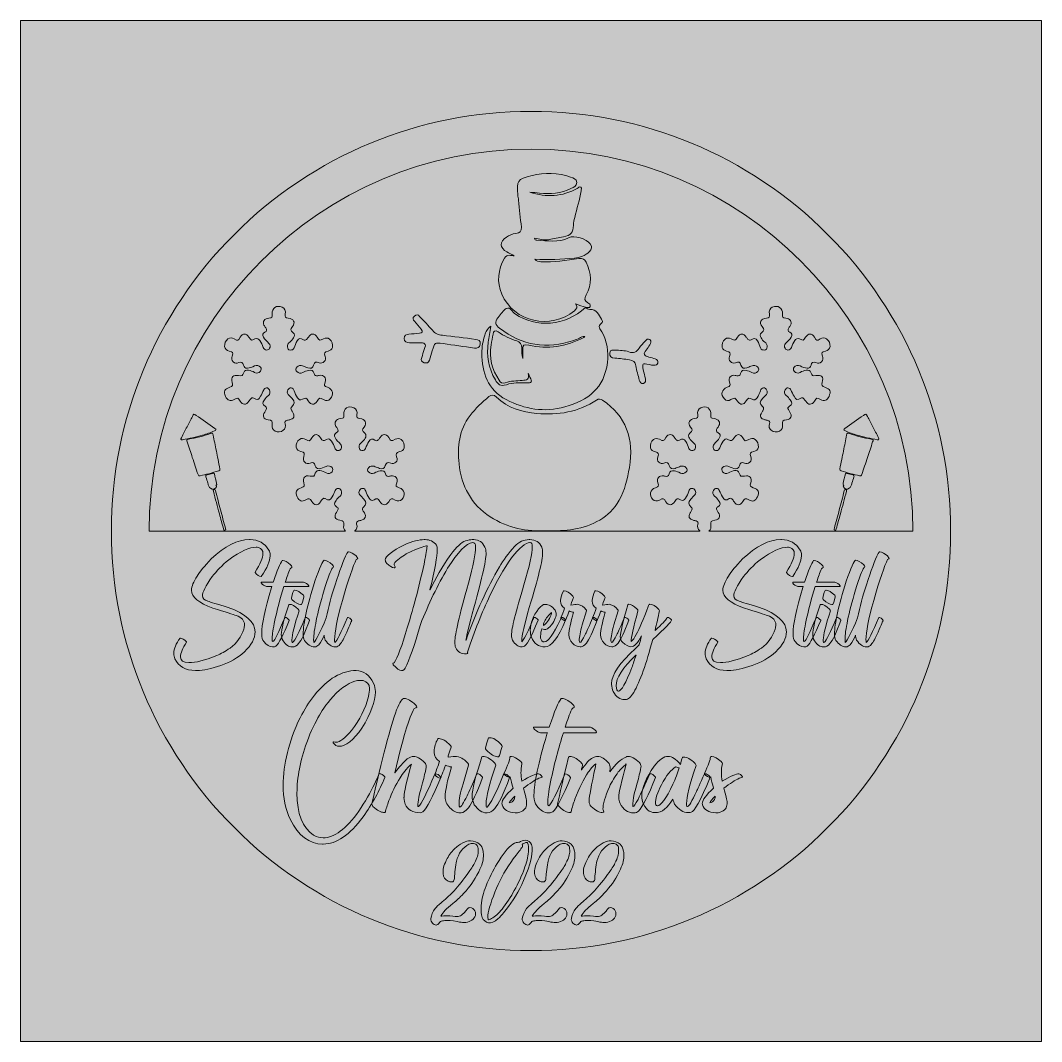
# Model space of a CAD drawing. Header units: inches. Extents: x 0 to 12, y -12 to 0.
import ezdxf

# ---------------------------------------------------------------- set-up
doc = ezdxf.new("R2010")
doc.units = ezdxf.units.IN
doc.header["$MEASUREMENT"] = 0
doc.layers.add('Layer 1', color=7, linetype='Continuous')

# ---------------------------------------------------------------- blocks, each defined once
blk = doc.blocks.new('block 3')
at = {"layer": 'Layer 1', "true_color": 0xffffff}
h = blk.add_hatch(color=7, dxfattribs=at)
h.dxf.hatch_style = 2
edge = h.paths.add_edge_path()
edge.add_spline(control_points=[(9.486, -2.514), (8.555, -1.582), (7.317, -1.069), (6, -1.069), (4.683, -1.069), (3.445, -1.582), (2.514, -2.514), (1.582, -3.445), (1.069, -4.683), (1.069, -6), (1.069, -7.317), (1.582, -8.555), (2.514, -9.486), (3.445, -10.418), (4.683, -10.931), (6, -10.931), (7.317, -10.931), (8.555, -10.418), (9.486, -9.486), (10.418, -8.555), (10.931, -7.317), (10.931, -6), (10.931, -4.683), (10.418, -3.445), (9.486, -2.514)], knot_values=[0, 0, 0, 0, 1, 1, 1, 2, 2, 2, 3, 3, 3, 4, 4, 4, 5, 5, 5, 6, 6, 6, 7, 7, 7, 8, 8, 8, 8], degree=3, periodic=1)
edge = h.paths.add_edge_path()
edge.add_spline(control_points=[(8.091, -6), (8.113, -5.984), (8.117, -5.96), (8.114, -5.934), (8.111, -5.887), (8.115, -5.882), (8.161, -5.874), (8.216, -5.865), (8.231, -5.829), (8.2, -5.783), (8.193, -5.774), (8.189, -5.763), (8.183, -5.753), (8.174, -5.738), (8.177, -5.728), (8.193, -5.718), (8.231, -5.693), (8.233, -5.675), (8.204, -5.64), (8.19, -5.622), (8.177, -5.604), (8.157, -5.59), (8.136, -5.576), (8.132, -5.544), (8.145, -5.523), (8.153, -5.51), (8.162, -5.498), (8.179, -5.499), (8.195, -5.5), (8.206, -5.509), (8.213, -5.523), (8.225, -5.548), (8.236, -5.574), (8.249, -5.598), (8.271, -5.64), (8.29, -5.645), (8.33, -5.62), (8.342, -5.613), (8.351, -5.614), (8.36, -5.623), (8.37, -5.634), (8.379, -5.644), (8.387, -5.657), (8.417, -5.704), (8.461, -5.702), (8.489, -5.654), (8.512, -5.615), (8.521, -5.613), (8.56, -5.635), (8.605, -5.66), (8.64, -5.648), (8.66, -5.599), (8.686, -5.537), (8.676, -5.515), (8.612, -5.492), (8.576, -5.479), (8.572, -5.471), (8.582, -5.435), (8.599, -5.372), (8.573, -5.343), (8.508, -5.354), (8.464, -5.361), (8.462, -5.359), (8.448, -5.32), (8.438, -5.294), (8.419, -5.286), (8.393, -5.29), (8.367, -5.295), (8.343, -5.305), (8.32, -5.317), (8.292, -5.332), (8.27, -5.326), (8.252, -5.303), (8.24, -5.288), (8.239, -5.27), (8.251, -5.254), (8.264, -5.235), (8.298, -5.23), (8.323, -5.241), (8.349, -5.254), (8.374, -5.267), (8.405, -5.268), (8.429, -5.268), (8.444, -5.257), (8.449, -5.233), (8.457, -5.2), (8.473, -5.189), (8.507, -5.202), (8.532, -5.213), (8.553, -5.211), (8.572, -5.193), (8.593, -5.173), (8.589, -5.15), (8.583, -5.126), (8.571, -5.082), (8.573, -5.08), (8.618, -5.067), (8.646, -5.059), (8.67, -5.043), (8.672, -5.013), (8.674, -4.979), (8.662, -4.944), (8.633, -4.923), (8.611, -4.907), (8.583, -4.911), (8.559, -4.924), (8.516, -4.948), (8.516, -4.948), (8.49, -4.905), (8.459, -4.855), (8.418, -4.854), (8.386, -4.904), (8.36, -4.944), (8.355, -4.945), (8.315, -4.924), (8.288, -4.91), (8.272, -4.925), (8.257, -4.944), (8.24, -4.968), (8.231, -4.996), (8.219, -5.023), (8.211, -5.041), (8.201, -5.055), (8.179, -5.055), (8.163, -5.056), (8.151, -5.047), (8.144, -5.033), (8.134, -5.014), (8.138, -4.995), (8.151, -4.978), (8.172, -4.952), (8.2, -4.934), (8.216, -4.903), (8.23, -4.877), (8.224, -4.858), (8.201, -4.846), (8.173, -4.832), (8.175, -4.815), (8.189, -4.793), (8.195, -4.783), (8.204, -4.773), (8.209, -4.762), (8.229, -4.722), (8.203, -4.685), (8.152, -4.679), (8.113, -4.675), (8.111, -4.673), (8.113, -4.633), (8.117, -4.559), (8.063, -4.522), (7.995, -4.551), (7.967, -4.563), (7.952, -4.598), (7.959, -4.633), (7.966, -4.665), (7.959, -4.676), (7.925, -4.679), (7.862, -4.685), (7.835, -4.732), (7.875, -4.779), (7.904, -4.813), (7.899, -4.818), (7.866, -4.851), (7.847, -4.87), (7.85, -4.892), (7.862, -4.911), (7.874, -4.929), (7.887, -4.946), (7.905, -4.96), (7.925, -4.974), (7.936, -4.993), (7.933, -5.018), (7.93, -5.037), (7.924, -5.053), (7.901, -5.054), (7.881, -5.055), (7.865, -5.052), (7.856, -5.03), (7.845, -5.002), (7.837, -4.972), (7.819, -4.948), (7.796, -4.915), (7.779, -4.911), (7.747, -4.933), (7.732, -4.943), (7.72, -4.941), (7.708, -4.929), (7.7, -4.921), (7.693, -4.912), (7.687, -4.902), (7.657, -4.854), (7.616, -4.854), (7.585, -4.902), (7.557, -4.946), (7.557, -4.945), (7.509, -4.922), (7.485, -4.911), (7.46, -4.908), (7.439, -4.925), (7.408, -4.95), (7.399, -4.985), (7.405, -5.024), (7.41, -5.051), (7.433, -5.061), (7.457, -5.067), (7.5, -5.078), (7.506, -5.09), (7.492, -5.13), (7.484, -5.152), (7.483, -5.175), (7.501, -5.191), (7.517, -5.205), (7.537, -5.213), (7.561, -5.204), (7.601, -5.189), (7.613, -5.196), (7.625, -5.231), (7.638, -5.267), (7.658, -5.277), (7.695, -5.264), (7.711, -5.258), (7.727, -5.25), (7.744, -5.244), (7.753, -5.241), (7.762, -5.238), (7.771, -5.237), (7.799, -5.231), (7.819, -5.246), (7.832, -5.269), (7.84, -5.284), (7.833, -5.297), (7.822, -5.306), (7.803, -5.323), (7.781, -5.335), (7.755, -5.319), (7.733, -5.307), (7.71, -5.297), (7.685, -5.293), (7.649, -5.287), (7.632, -5.294), (7.622, -5.33), (7.614, -5.358), (7.598, -5.361), (7.575, -5.356), (7.57, -5.355), (7.565, -5.354), (7.56, -5.353), (7.505, -5.344), (7.474, -5.379), (7.49, -5.433), (7.503, -5.475), (7.503, -5.475), (7.462, -5.491), (7.396, -5.517), (7.383, -5.577), (7.432, -5.629), (7.451, -5.651), (7.479, -5.653), (7.509, -5.637), (7.555, -5.613), (7.556, -5.613), (7.585, -5.656), (7.618, -5.704), (7.658, -5.703), (7.689, -5.652), (7.711, -5.617), (7.722, -5.613), (7.757, -5.633), (7.784, -5.649), (7.8, -5.636), (7.815, -5.616), (7.834, -5.591), (7.843, -5.561), (7.855, -5.532), (7.862, -5.515), (7.869, -5.5), (7.891, -5.499), (7.909, -5.498), (7.92, -5.509), (7.928, -5.523), (7.937, -5.54), (7.94, -5.559), (7.926, -5.575), (7.911, -5.593), (7.894, -5.608), (7.879, -5.625), (7.843, -5.665), (7.844, -5.685), (7.883, -5.72), (7.897, -5.732), (7.894, -5.746), (7.888, -5.76), (7.883, -5.77), (7.876, -5.779), (7.869, -5.788), (7.843, -5.828), (7.859, -5.865), (7.905, -5.873), (7.918, -5.876), (7.93, -5.878), (7.942, -5.882), (7.961, -5.888), (7.97, -5.901), (7.962, -5.92), (7.95, -5.952), (7.958, -5.98), (7.983, -5.998), (7.983, -5.999), (7.984, -5.999), (7.985, -6), (7.985, -6), (3.928, -6), (3.928, -6), (3.929, -5.999), (3.93, -5.999), (3.93, -5.998), (3.955, -5.98), (3.963, -5.952), (3.951, -5.92), (3.944, -5.901), (3.953, -5.888), (3.971, -5.882), (3.983, -5.878), (3.996, -5.876), (4.008, -5.873), (4.054, -5.865), (4.07, -5.828), (4.044, -5.788), (4.037, -5.779), (4.03, -5.77), (4.025, -5.76), (4.019, -5.746), (4.016, -5.732), (4.03, -5.72), (4.069, -5.685), (4.07, -5.665), (4.034, -5.625), (4.019, -5.608), (4.002, -5.593), (3.987, -5.575), (3.973, -5.559), (3.976, -5.54), (3.985, -5.523), (3.993, -5.509), (4.004, -5.498), (4.022, -5.499), (4.044, -5.5), (4.051, -5.515), (4.058, -5.532), (4.07, -5.561), (4.079, -5.591), (4.098, -5.616), (4.113, -5.636), (4.129, -5.649), (4.156, -5.633), (4.191, -5.613), (4.202, -5.617), (4.224, -5.652), (4.255, -5.703), (4.295, -5.704), (4.328, -5.656), (4.357, -5.613), (4.358, -5.613), (4.404, -5.637), (4.435, -5.653), (4.462, -5.651), (4.481, -5.629), (4.53, -5.577), (4.517, -5.517), (4.451, -5.491), (4.41, -5.475), (4.41, -5.475), (4.423, -5.433), (4.439, -5.379), (4.408, -5.344), (4.353, -5.353), (4.348, -5.354), (4.343, -5.355), (4.338, -5.356), (4.315, -5.361), (4.299, -5.358), (4.291, -5.33), (4.281, -5.294), (4.264, -5.287), (4.228, -5.293), (4.203, -5.297), (4.18, -5.307), (4.158, -5.319), (4.132, -5.335), (4.11, -5.323), (4.091, -5.306), (4.08, -5.297), (4.073, -5.284), (4.081, -5.269), (4.095, -5.246), (4.114, -5.231), (4.142, -5.237), (4.152, -5.238), (4.161, -5.241), (4.169, -5.244), (4.186, -5.25), (4.202, -5.258), (4.218, -5.264), (4.255, -5.277), (4.275, -5.267), (4.288, -5.231), (4.3, -5.196), (4.312, -5.189), (4.352, -5.204), (4.376, -5.213), (4.396, -5.205), (4.412, -5.191), (4.43, -5.175), (4.429, -5.152), (4.421, -5.13), (4.407, -5.09), (4.414, -5.078), (4.456, -5.067), (4.48, -5.061), (4.503, -5.051), (4.508, -5.024), (4.514, -4.985), (4.505, -4.95), (4.475, -4.925), (4.453, -4.908), (4.428, -4.911), (4.404, -4.922), (4.356, -4.945), (4.356, -4.946), (4.328, -4.902), (4.298, -4.854), (4.256, -4.854), (4.226, -4.902), (4.22, -4.912), (4.213, -4.921), (4.205, -4.929), (4.193, -4.941), (4.181, -4.943), (4.166, -4.933), (4.134, -4.911), (4.117, -4.915), (4.094, -4.948), (4.076, -4.972), (4.068, -5.002), (4.057, -5.03), (4.048, -5.052), (4.032, -5.055), (4.012, -5.054), (3.989, -5.053), (3.983, -5.037), (3.98, -5.018), (3.977, -4.993), (3.988, -4.974), (4.008, -4.96), (4.026, -4.946), (4.039, -4.929), (4.051, -4.911), (4.064, -4.892), (4.066, -4.87), (4.047, -4.851), (4.014, -4.818), (4.01, -4.813), (4.039, -4.779), (4.078, -4.732), (4.052, -4.685), (3.988, -4.679), (3.955, -4.676), (3.947, -4.665), (3.954, -4.633), (3.962, -4.598), (3.947, -4.563), (3.919, -4.551), (3.85, -4.522), (3.796, -4.559), (3.8, -4.633), (3.802, -4.673), (3.8, -4.675), (3.761, -4.679), (3.71, -4.685), (3.684, -4.722), (3.704, -4.762), (3.709, -4.773), (3.718, -4.783), (3.724, -4.793), (3.738, -4.815), (3.74, -4.832), (3.712, -4.846), (3.689, -4.858), (3.683, -4.877), (3.697, -4.903), (3.713, -4.934), (3.742, -4.952), (3.762, -4.978), (3.775, -4.995), (3.779, -5.014), (3.769, -5.033), (3.762, -5.047), (3.751, -5.056), (3.734, -5.055), (3.712, -5.055), (3.702, -5.041), (3.694, -5.023), (3.682, -4.996), (3.674, -4.968), (3.656, -4.944), (3.641, -4.925), (3.625, -4.91), (3.598, -4.924), (3.558, -4.945), (3.553, -4.944), (3.527, -4.904), (3.495, -4.854), (3.454, -4.855), (3.423, -4.905), (3.397, -4.948), (3.397, -4.948), (3.354, -4.924), (3.33, -4.911), (3.303, -4.907), (3.28, -4.923), (3.251, -4.944), (3.239, -4.979), (3.241, -5.013), (3.243, -5.043), (3.268, -5.059), (3.295, -5.067), (3.34, -5.08), (3.342, -5.082), (3.33, -5.126), (3.324, -5.15), (3.321, -5.173), (3.341, -5.193), (3.36, -5.211), (3.381, -5.213), (3.406, -5.202), (3.44, -5.189), (3.456, -5.2), (3.464, -5.233), (3.47, -5.257), (3.484, -5.268), (3.509, -5.268), (3.539, -5.267), (3.564, -5.254), (3.591, -5.241), (3.615, -5.23), (3.649, -5.235), (3.662, -5.254), (3.674, -5.27), (3.673, -5.288), (3.662, -5.303), (3.643, -5.326), (3.621, -5.332), (3.593, -5.317), (3.57, -5.305), (3.546, -5.295), (3.52, -5.29), (3.494, -5.286), (3.475, -5.294), (3.465, -5.32), (3.451, -5.359), (3.449, -5.361), (3.405, -5.354), (3.34, -5.343), (3.314, -5.372), (3.331, -5.435), (3.341, -5.471), (3.337, -5.479), (3.301, -5.492), (3.237, -5.515), (3.227, -5.537), (3.253, -5.599), (3.273, -5.648), (3.308, -5.66), (3.353, -5.635), (3.392, -5.613), (3.401, -5.615), (3.424, -5.654), (3.452, -5.702), (3.496, -5.704), (3.526, -5.657), (3.534, -5.644), (3.543, -5.634), (3.553, -5.623), (3.562, -5.614), (3.571, -5.613), (3.583, -5.62), (3.623, -5.645), (3.642, -5.64), (3.664, -5.598), (3.677, -5.574), (3.688, -5.548), (3.7, -5.523), (3.707, -5.509), (3.718, -5.5), (3.734, -5.499), (3.752, -5.498), (3.76, -5.51), (3.768, -5.523), (3.781, -5.544), (3.777, -5.576), (3.756, -5.59), (3.736, -5.604), (3.723, -5.622), (3.709, -5.64), (3.68, -5.675), (3.682, -5.693), (3.72, -5.718), (3.736, -5.728), (3.739, -5.738), (3.73, -5.753), (3.724, -5.763), (3.72, -5.774), (3.713, -5.783), (3.682, -5.829), (3.697, -5.865), (3.752, -5.874), (3.798, -5.882), (3.802, -5.887), (3.799, -5.934), (3.796, -5.96), (3.8, -5.984), (3.822, -6), (3.822, -6), (1.512, -6), (1.512, -6), (1.512, -3.525), (3.525, -1.512), (6, -1.512), (8.475, -1.512), (10.488, -3.525), (10.488, -6), (10.488, -6), (8.091, -6), (8.091, -6)], knot_values=[0, 0, 0, 0, 1, 1, 1, 2, 2, 2, 3, 3, 3, 4, 4, 4, 5, 5, 5, 6, 6, 6, 7, 7, 7, 8, 8, 8, 9, 9, 9, 10, 10, 10, 11, 11, 11, 12, 12, 12, 13, 13, 13, 14, 14, 14, 15, 15, 15, 16, 16, 16, 17, 17, 17, 18, 18, 18, 19, 19, 19, 20, 20, 20, 21, 21, 21, 22, 22, 22, 23, 23, 23, 24, 24, 24, 25, 25, 25, 26, 26, 26, 27, 27, 27, 28, 28, 28, 29, 29, 29, 30, 30, 30, 31, 31, 31, 32, 32, 32, 33, 33, 33, 34, 34, 34, 35, 35, 35, 36, 36, 36, 37, 37, 37, 38, 38, 38, 39, 39, 39, 40, 40, 40, 41, 41, 41, 42, 42, 42, 43, 43, 43, 44, 44, 44, 45, 45, 45, 46, 46, 46, 47, 47, 47, 48, 48, 48, 49, 49, 49, 50, 50, 50, 51, 51, 51, 52, 52, 52, 53, 53, 53, 54, 54, 54, 55, 55, 55, 56, 56, 56, 57, 57, 57, 58, 58, 58, 59, 59, 59, 60, 60, 60, 61, 61, 61, 62, 62, 62, 63, 63, 63, 64, 64, 64, 65, 65, 65, 66, 66, 66, 67, 67, 67, 68, 68, 68, 69, 69, 69, 70, 70, 70, 71, 71, 71, 72, 72, 72, 73, 73, 73, 74, 74, 74, 75, 75, 75, 76, 76, 76, 77, 77, 77, 78, 78, 78, 79, 79, 79, 80, 80, 80, 81, 81, 81, 82, 82, 82, 83, 83, 83, 84, 84, 84, 85, 85, 85, 86, 86, 86, 87, 87, 87, 88, 88, 88, 89, 89, 89, 90, 90, 90, 91, 91, 91, 92, 92, 92, 93, 93, 93, 94, 94, 94, 95, 95, 95, 96, 96, 96, 97, 97, 97, 98, 98, 98, 99, 99, 99, 100, 100, 100, 101, 101, 101, 102, 102, 102, 103, 103, 103, 104, 104, 104, 105, 105, 105, 106, 106, 106, 107, 107, 107, 108, 108, 108, 109, 109, 109, 110, 110, 110, 111, 111, 111, 112, 112, 112, 113, 113, 113, 114, 114, 114, 115, 115, 115, 116, 116, 116, 117, 117, 117, 118, 118, 118, 119, 119, 119, 120, 120, 120, 121, 121, 121, 122, 122, 122, 123, 123, 123, 124, 124, 124, 125, 125, 125, 126, 126, 126, 127, 127, 127, 128, 128, 128, 129, 129, 129, 130, 130, 130, 131, 131, 131, 132, 132, 132, 133, 133, 133, 134, 134, 134, 135, 135, 135, 136, 136, 136, 137, 137, 137, 138, 138, 138, 139, 139, 139, 140, 140, 140, 141, 141, 141, 142, 142, 142, 143, 143, 143, 144, 144, 144, 145, 145, 145, 146, 146, 146, 147, 147, 147, 148, 148, 148, 149, 149, 149, 150, 150, 150, 151, 151, 151, 152, 152, 152, 153, 153, 153, 154, 154, 154, 155, 155, 155, 156, 156, 156, 157, 157, 157, 158, 158, 158, 159, 159, 159, 160, 160, 160, 161, 161, 161, 162, 162, 162, 163, 163, 163, 164, 164, 164, 165, 165, 165, 166, 166, 166, 167, 167, 167, 168, 168, 168, 169, 169, 169, 170, 170, 170, 171, 171, 171, 172, 172, 172, 173, 173, 173, 174, 174, 174, 175, 175, 175, 176, 176, 176, 177, 177, 177, 178, 178, 178, 179, 179, 179, 180, 180, 180, 181, 181, 181, 182, 182, 182, 183, 183, 183, 184, 184, 184, 185, 185, 185, 186, 186, 186, 187, 187, 187, 188, 188, 188, 189, 189, 189, 190, 190, 190, 191, 191, 191, 192, 192, 192, 193, 193, 193, 194, 194, 194, 195, 195, 195, 196, 196, 196, 197, 197, 197, 198, 198, 198, 199, 199, 199, 200, 200, 200, 201, 201, 201, 202, 202, 202, 203, 203, 203, 204, 204, 204, 205, 205, 205, 206, 206, 206, 207, 207, 207, 208, 208, 208, 209, 209, 209, 210, 210, 210, 211, 211, 211, 211], degree=3, periodic=1)
h = blk.add_hatch(color=7, dxfattribs=at)
h.dxf.hatch_style = 2
edge = h.paths.add_edge_path()
edge.add_spline(control_points=[(6.64, -3.371), (6.659, -3.369), (6.687, -3.388), (6.697, -3.36), (6.704, -3.34), (6.681, -3.327), (6.666, -3.317), (6.627, -3.292), (6.625, -3.27), (6.648, -3.225), (6.715, -3.099), (6.715, -2.969), (6.647, -2.841), (6.629, -2.806), (6.608, -2.792), (6.563, -2.799), (6.414, -2.82), (6.266, -2.847), (6.115, -2.836), (6.087, -2.834), (6.062, -2.833), (6.046, -2.807), (6.202, -2.816), (6.358, -2.807), (6.512, -2.794), (6.574, -2.789), (6.638, -2.765), (6.686, -2.716), (6.712, -2.689), (6.722, -2.661), (6.697, -2.627), (6.65, -2.565), (6.509, -2.52), (6.442, -2.554), (6.321, -2.616), (6.194, -2.587), (6.069, -2.582), (6.06, -2.582), (6.038, -2.583), (6.042, -2.557), (6.099, -2.567), (6.154, -2.588), (6.212, -2.576), (6.268, -2.565), (6.325, -2.554), (6.381, -2.542), (6.469, -2.524), (6.496, -2.494), (6.498, -2.407), (6.499, -2.375), (6.508, -2.346), (6.514, -2.316), (6.536, -2.211), (6.576, -2.11), (6.588, -2.002), (6.589, -1.988), (6.598, -1.972), (6.586, -1.961), (6.568, -1.946), (6.556, -1.966), (6.543, -1.974), (6.373, -2.069), (6.178, -2.086), (5.986, -2.017), (6.031, -2.022), (6.065, -2.026), (6.098, -2.029), (6.226, -2.039), (6.352, -2.036), (6.47, -1.977), (6.501, -1.962), (6.54, -1.945), (6.537, -1.903), (6.535, -1.863), (6.498, -1.853), (6.466, -1.841), (6.317, -1.788), (6.159, -1.787), (6.012, -1.822), (5.833, -1.866), (5.836, -1.886), (5.845, -2.05), (5.847, -2.072), (5.851, -2.093), (5.854, -2.114), (5.865, -2.219), (5.875, -2.323), (5.887, -2.428), (5.892, -2.476), (5.87, -2.501), (5.823, -2.502), (5.779, -2.504), (5.744, -2.527), (5.711, -2.548), (5.628, -2.599), (5.631, -2.673), (5.715, -2.721), (5.744, -2.737), (5.775, -2.751), (5.804, -2.766), (5.764, -2.766), (5.721, -2.74), (5.69, -2.793), (5.61, -2.929), (5.596, -3.075), (5.656, -3.215), (5.799, -3.547), (6.232, -3.641), (6.511, -3.411), (6.538, -3.389), (6.552, -3.37), (6.523, -3.332), (6.569, -3.347), (6.605, -3.359), (6.64, -3.371), (6.64, -3.372), (6.64, -3.372), (6.641, -3.372), (6.641, -3.372), (6.641, -3.372), (6.641, -3.372), (6.641, -3.372), (6.64, -3.371), (6.64, -3.371)], knot_values=[0, 0, 0, 0, 1, 1, 1, 2, 2, 2, 3, 3, 3, 4, 4, 4, 5, 5, 5, 6, 6, 6, 7, 7, 7, 8, 8, 8, 9, 9, 9, 10, 10, 10, 11, 11, 11, 12, 12, 12, 13, 13, 13, 14, 14, 14, 15, 15, 15, 16, 16, 16, 17, 17, 17, 18, 18, 18, 19, 19, 19, 20, 20, 20, 21, 21, 21, 22, 22, 22, 23, 23, 23, 24, 24, 24, 25, 25, 25, 26, 26, 26, 27, 27, 27, 28, 28, 28, 29, 29, 29, 30, 30, 30, 31, 31, 31, 32, 32, 32, 33, 33, 33, 34, 34, 34, 35, 35, 35, 36, 36, 36, 37, 37, 37, 38, 38, 38, 39, 39, 39, 40, 40, 40, 41, 41, 41, 41], degree=3, periodic=1)
edge = h.paths.add_edge_path()
edge.add_spline(control_points=[(6.64, -3.371), (6.64, -3.371), (6.64, -3.371), (6.64, -3.371), (6.64, -3.371), (6.64, -3.371), (6.64, -3.371), (6.64, -3.371), (6.64, -3.371), (6.64, -3.371)], knot_values=[0, 0, 0, 0, 1, 1, 1, 2, 2, 2, 3, 3, 3, 3], degree=3, periodic=1)
h = blk.add_hatch(color=7, dxfattribs=at)
h.dxf.hatch_style = 2
edge = h.paths.add_edge_path()
edge.add_spline(control_points=[(3.61, -4.31), (3.568, -4.294), (3.568, -4.294), (3.581, -4.252), (3.598, -4.198), (3.567, -4.163), (3.512, -4.172), (3.507, -4.173), (3.502, -4.174), (3.496, -4.175), (3.473, -4.18), (3.457, -4.177), (3.45, -4.149), (3.44, -4.113), (3.423, -4.106), (3.386, -4.112), (3.361, -4.116), (3.339, -4.126), (3.317, -4.138), (3.29, -4.154), (3.269, -4.142), (3.249, -4.125), (3.239, -4.116), (3.232, -4.103), (3.24, -4.088), (3.253, -4.065), (3.272, -4.05), (3.301, -4.056), (3.31, -4.057), (3.319, -4.06), (3.328, -4.063), (3.344, -4.069), (3.36, -4.077), (3.377, -4.083), (3.414, -4.096), (3.434, -4.086), (3.446, -4.05), (3.458, -4.015), (3.471, -4.008), (3.51, -4.023), (3.535, -4.032), (3.554, -4.024), (3.57, -4.01), (3.589, -3.994), (3.588, -3.971), (3.58, -3.949), (3.565, -3.909), (3.572, -3.897), (3.615, -3.886), (3.639, -3.88), (3.662, -3.87), (3.666, -3.843), (3.673, -3.804), (3.664, -3.769), (3.633, -3.744), (3.612, -3.727), (3.586, -3.73), (3.562, -3.741), (3.514, -3.764), (3.515, -3.765), (3.487, -3.721), (3.456, -3.673), (3.415, -3.673), (3.384, -3.721), (3.378, -3.731), (3.371, -3.74), (3.363, -3.748), (3.352, -3.76), (3.34, -3.762), (3.325, -3.752), (3.292, -3.73), (3.276, -3.734), (3.253, -3.767), (3.235, -3.791), (3.227, -3.821), (3.215, -3.849), (3.206, -3.871), (3.19, -3.874), (3.17, -3.873), (3.148, -3.872), (3.141, -3.856), (3.139, -3.837), (3.135, -3.812), (3.147, -3.793), (3.166, -3.779), (3.185, -3.765), (3.198, -3.748), (3.21, -3.73), (3.222, -3.711), (3.225, -3.689), (3.206, -3.67), (3.172, -3.637), (3.168, -3.633), (3.197, -3.598), (3.236, -3.551), (3.21, -3.504), (3.147, -3.498), (3.113, -3.495), (3.106, -3.484), (3.113, -3.452), (3.12, -3.417), (3.105, -3.382), (3.077, -3.37), (3.009, -3.341), (2.955, -3.378), (2.959, -3.452), (2.961, -3.492), (2.959, -3.494), (2.92, -3.498), (2.869, -3.504), (2.842, -3.541), (2.862, -3.581), (2.868, -3.593), (2.876, -3.602), (2.883, -3.612), (2.897, -3.634), (2.898, -3.651), (2.871, -3.665), (2.847, -3.677), (2.842, -3.696), (2.856, -3.722), (2.872, -3.753), (2.9, -3.771), (2.921, -3.797), (2.934, -3.814), (2.938, -3.833), (2.928, -3.853), (2.921, -3.866), (2.909, -3.875), (2.893, -3.874), (2.871, -3.874), (2.86, -3.86), (2.852, -3.842), (2.841, -3.815), (2.832, -3.787), (2.814, -3.763), (2.8, -3.744), (2.784, -3.729), (2.756, -3.743), (2.716, -3.764), (2.711, -3.763), (2.686, -3.723), (2.653, -3.673), (2.613, -3.674), (2.582, -3.724), (2.556, -3.767), (2.555, -3.767), (2.513, -3.743), (2.488, -3.73), (2.461, -3.726), (2.439, -3.742), (2.41, -3.763), (2.397, -3.798), (2.399, -3.832), (2.401, -3.862), (2.426, -3.878), (2.454, -3.886), (2.499, -3.899), (2.501, -3.901), (2.489, -3.945), (2.482, -3.969), (2.479, -3.992), (2.499, -4.012), (2.519, -4.03), (2.539, -4.032), (2.565, -4.021), (2.598, -4.008), (2.615, -4.019), (2.623, -4.052), (2.628, -4.076), (2.643, -4.087), (2.667, -4.087), (2.697, -4.086), (2.723, -4.073), (2.749, -4.06), (2.773, -4.049), (2.807, -4.054), (2.821, -4.073), (2.832, -4.089), (2.832, -4.107), (2.82, -4.122), (2.802, -4.145), (2.78, -4.151), (2.752, -4.136), (2.729, -4.124), (2.705, -4.114), (2.679, -4.109), (2.653, -4.105), (2.633, -4.113), (2.624, -4.139), (2.609, -4.179), (2.608, -4.18), (2.564, -4.173), (2.499, -4.162), (2.473, -4.191), (2.49, -4.254), (2.499, -4.29), (2.495, -4.298), (2.459, -4.311), (2.396, -4.334), (2.386, -4.356), (2.411, -4.418), (2.431, -4.467), (2.466, -4.479), (2.511, -4.454), (2.551, -4.432), (2.56, -4.434), (2.582, -4.473), (2.611, -4.521), (2.655, -4.523), (2.684, -4.476), (2.692, -4.463), (2.702, -4.453), (2.712, -4.442), (2.721, -4.433), (2.729, -4.432), (2.742, -4.439), (2.781, -4.464), (2.8, -4.459), (2.823, -4.417), (2.836, -4.393), (2.847, -4.367), (2.859, -4.342), (2.866, -4.328), (2.876, -4.319), (2.893, -4.318), (2.91, -4.317), (2.919, -4.329), (2.926, -4.342), (2.939, -4.363), (2.935, -4.395), (2.914, -4.409), (2.894, -4.423), (2.882, -4.441), (2.867, -4.459), (2.838, -4.494), (2.84, -4.512), (2.879, -4.537), (2.895, -4.547), (2.898, -4.557), (2.888, -4.572), (2.883, -4.582), (2.878, -4.593), (2.872, -4.602), (2.84, -4.648), (2.855, -4.684), (2.911, -4.693), (2.957, -4.701), (2.961, -4.706), (2.958, -4.753), (2.954, -4.783), (2.96, -4.81), (2.992, -4.825), (3.025, -4.841), (3.06, -4.839), (3.089, -4.817), (3.114, -4.799), (3.121, -4.771), (3.11, -4.739), (3.102, -4.72), (3.111, -4.707), (3.13, -4.701), (3.142, -4.697), (3.154, -4.695), (3.166, -4.692), (3.213, -4.684), (3.229, -4.647), (3.202, -4.607), (3.196, -4.598), (3.189, -4.589), (3.184, -4.579), (3.178, -4.565), (3.175, -4.551), (3.189, -4.539), (3.227, -4.504), (3.228, -4.484), (3.193, -4.444), (3.178, -4.427), (3.16, -4.412), (3.145, -4.395), (3.131, -4.378), (3.135, -4.359), (3.144, -4.342), (3.151, -4.328), (3.163, -4.317), (3.181, -4.318), (3.202, -4.319), (3.209, -4.334), (3.217, -4.351), (3.229, -4.38), (3.237, -4.41), (3.256, -4.435), (3.271, -4.455), (3.288, -4.468), (3.315, -4.452), (3.35, -4.432), (3.361, -4.436), (3.383, -4.471), (3.413, -4.522), (3.453, -4.523), (3.487, -4.475), (3.516, -4.433), (3.517, -4.432), (3.563, -4.456), (3.593, -4.472), (3.62, -4.47), (3.64, -4.448), (3.688, -4.396), (3.675, -4.336), (3.61, -4.31)], knot_values=[0, 0, 0, 0, 1, 1, 1, 2, 2, 2, 3, 3, 3, 4, 4, 4, 5, 5, 5, 6, 6, 6, 7, 7, 7, 8, 8, 8, 9, 9, 9, 10, 10, 10, 11, 11, 11, 12, 12, 12, 13, 13, 13, 14, 14, 14, 15, 15, 15, 16, 16, 16, 17, 17, 17, 18, 18, 18, 19, 19, 19, 20, 20, 20, 21, 21, 21, 22, 22, 22, 23, 23, 23, 24, 24, 24, 25, 25, 25, 26, 26, 26, 27, 27, 27, 28, 28, 28, 29, 29, 29, 30, 30, 30, 31, 31, 31, 32, 32, 32, 33, 33, 33, 34, 34, 34, 35, 35, 35, 36, 36, 36, 37, 37, 37, 38, 38, 38, 39, 39, 39, 40, 40, 40, 41, 41, 41, 42, 42, 42, 43, 43, 43, 44, 44, 44, 45, 45, 45, 46, 46, 46, 47, 47, 47, 48, 48, 48, 49, 49, 49, 50, 50, 50, 51, 51, 51, 52, 52, 52, 53, 53, 53, 54, 54, 54, 55, 55, 55, 56, 56, 56, 57, 57, 57, 58, 58, 58, 59, 59, 59, 60, 60, 60, 61, 61, 61, 62, 62, 62, 63, 63, 63, 64, 64, 64, 65, 65, 65, 66, 66, 66, 67, 67, 67, 68, 68, 68, 69, 69, 69, 70, 70, 70, 71, 71, 71, 72, 72, 72, 73, 73, 73, 74, 74, 74, 75, 75, 75, 76, 76, 76, 77, 77, 77, 78, 78, 78, 79, 79, 79, 80, 80, 80, 81, 81, 81, 82, 82, 82, 83, 83, 83, 84, 84, 84, 85, 85, 85, 86, 86, 86, 87, 87, 87, 88, 88, 88, 89, 89, 89, 90, 90, 90, 91, 91, 91, 92, 92, 92, 93, 93, 93, 94, 94, 94, 95, 95, 95, 96, 96, 96, 97, 97, 97, 98, 98, 98, 99, 99, 99, 100, 100, 100, 101, 101, 101, 102, 102, 102, 103, 103, 103, 103], degree=3, periodic=1)
h = blk.add_hatch(color=7, dxfattribs=at)
h.dxf.hatch_style = 2
edge = h.paths.add_edge_path()
edge.add_spline(control_points=[(9.454, -4.311), (9.418, -4.298), (9.414, -4.29), (9.423, -4.254), (9.44, -4.191), (9.414, -4.162), (9.349, -4.173), (9.305, -4.18), (9.304, -4.179), (9.289, -4.139), (9.28, -4.113), (9.26, -4.105), (9.234, -4.109), (9.208, -4.114), (9.184, -4.124), (9.162, -4.136), (9.133, -4.151), (9.111, -4.145), (9.093, -4.122), (9.081, -4.107), (9.081, -4.089), (9.092, -4.073), (9.106, -4.054), (9.14, -4.049), (9.164, -4.06), (9.19, -4.073), (9.216, -4.086), (9.246, -4.087), (9.271, -4.087), (9.285, -4.076), (9.291, -4.052), (9.298, -4.019), (9.315, -4.008), (9.348, -4.021), (9.374, -4.032), (9.394, -4.03), (9.414, -4.012), (9.434, -3.992), (9.431, -3.969), (9.424, -3.945), (9.412, -3.901), (9.414, -3.899), (9.46, -3.886), (9.487, -3.878), (9.512, -3.862), (9.514, -3.832), (9.516, -3.798), (9.504, -3.763), (9.474, -3.742), (9.452, -3.726), (9.425, -3.73), (9.4, -3.743), (9.358, -3.767), (9.357, -3.767), (9.331, -3.724), (9.3, -3.674), (9.26, -3.673), (9.227, -3.723), (9.202, -3.763), (9.197, -3.764), (9.157, -3.743), (9.13, -3.729), (9.113, -3.744), (9.099, -3.763), (9.081, -3.787), (9.073, -3.815), (9.061, -3.842), (9.053, -3.86), (9.042, -3.874), (9.02, -3.874), (9.004, -3.875), (8.992, -3.866), (8.985, -3.853), (8.975, -3.833), (8.979, -3.814), (8.992, -3.797), (9.013, -3.771), (9.042, -3.753), (9.058, -3.722), (9.071, -3.696), (9.066, -3.677), (9.042, -3.665), (9.015, -3.651), (9.016, -3.634), (9.03, -3.612), (9.037, -3.602), (9.045, -3.593), (9.051, -3.581), (9.071, -3.541), (9.044, -3.504), (8.993, -3.498), (8.954, -3.494), (8.952, -3.492), (8.955, -3.452), (8.958, -3.378), (8.904, -3.341), (8.836, -3.37), (8.808, -3.382), (8.793, -3.417), (8.801, -3.452), (8.808, -3.484), (8.8, -3.495), (8.766, -3.498), (8.703, -3.504), (8.677, -3.551), (8.716, -3.598), (8.745, -3.633), (8.741, -3.637), (8.707, -3.67), (8.688, -3.689), (8.691, -3.711), (8.703, -3.73), (8.715, -3.748), (8.728, -3.765), (8.747, -3.779), (8.766, -3.793), (8.778, -3.812), (8.774, -3.837), (8.772, -3.856), (8.765, -3.872), (8.743, -3.873), (8.723, -3.874), (8.707, -3.871), (8.698, -3.849), (8.687, -3.821), (8.678, -3.791), (8.661, -3.767), (8.638, -3.734), (8.621, -3.73), (8.588, -3.752), (8.573, -3.762), (8.561, -3.76), (8.55, -3.748), (8.542, -3.74), (8.535, -3.731), (8.529, -3.721), (8.498, -3.673), (8.457, -3.673), (8.426, -3.721), (8.399, -3.765), (8.399, -3.764), (8.351, -3.741), (8.327, -3.73), (8.301, -3.727), (8.28, -3.744), (8.249, -3.769), (8.24, -3.804), (8.247, -3.843), (8.251, -3.87), (8.274, -3.88), (8.298, -3.886), (8.341, -3.897), (8.348, -3.909), (8.333, -3.949), (8.325, -3.971), (8.324, -3.994), (8.343, -4.01), (8.359, -4.024), (8.378, -4.032), (8.403, -4.023), (8.442, -4.008), (8.455, -4.015), (8.467, -4.05), (8.48, -4.086), (8.499, -4.096), (8.536, -4.083), (8.553, -4.077), (8.569, -4.069), (8.585, -4.063), (8.594, -4.06), (8.603, -4.057), (8.612, -4.056), (8.641, -4.05), (8.66, -4.065), (8.673, -4.088), (8.681, -4.103), (8.674, -4.116), (8.664, -4.125), (8.644, -4.142), (8.623, -4.154), (8.596, -4.138), (8.574, -4.126), (8.552, -4.116), (8.527, -4.112), (8.49, -4.106), (8.473, -4.113), (8.463, -4.149), (8.456, -4.177), (8.44, -4.18), (8.417, -4.175), (8.412, -4.174), (8.406, -4.173), (8.401, -4.172), (8.347, -4.163), (8.315, -4.198), (8.332, -4.252), (8.345, -4.294), (8.345, -4.294), (8.304, -4.31), (8.238, -4.336), (8.225, -4.396), (8.273, -4.448), (8.293, -4.47), (8.32, -4.472), (8.35, -4.456), (8.396, -4.432), (8.397, -4.433), (8.426, -4.475), (8.46, -4.523), (8.5, -4.522), (8.53, -4.471), (8.552, -4.436), (8.563, -4.432), (8.598, -4.452), (8.625, -4.468), (8.642, -4.455), (8.657, -4.435), (8.676, -4.41), (8.684, -4.38), (8.697, -4.351), (8.704, -4.334), (8.711, -4.319), (8.732, -4.318), (8.75, -4.317), (8.762, -4.328), (8.769, -4.342), (8.778, -4.359), (8.782, -4.378), (8.768, -4.395), (8.753, -4.412), (8.735, -4.427), (8.72, -4.444), (8.685, -4.484), (8.686, -4.504), (8.724, -4.539), (8.738, -4.551), (8.735, -4.565), (8.729, -4.579), (8.724, -4.589), (8.717, -4.598), (8.711, -4.607), (8.684, -4.647), (8.7, -4.684), (8.747, -4.692), (8.759, -4.695), (8.771, -4.697), (8.783, -4.701), (8.802, -4.707), (8.811, -4.72), (8.804, -4.739), (8.792, -4.771), (8.799, -4.799), (8.824, -4.817), (8.853, -4.839), (8.888, -4.841), (8.922, -4.825), (8.953, -4.81), (8.959, -4.783), (8.955, -4.753), (8.952, -4.706), (8.956, -4.701), (9.002, -4.693), (9.058, -4.684), (9.073, -4.648), (9.041, -4.602), (9.035, -4.593), (9.031, -4.582), (9.025, -4.572), (9.015, -4.557), (9.018, -4.547), (9.034, -4.537), (9.073, -4.512), (9.075, -4.494), (9.046, -4.459), (9.031, -4.441), (9.019, -4.423), (8.999, -4.409), (8.978, -4.395), (8.974, -4.363), (8.987, -4.342), (8.994, -4.329), (9.003, -4.317), (9.02, -4.318), (9.037, -4.319), (9.047, -4.328), (9.054, -4.342), (9.066, -4.367), (9.077, -4.393), (9.091, -4.417), (9.113, -4.459), (9.132, -4.464), (9.172, -4.439), (9.184, -4.432), (9.192, -4.433), (9.201, -4.442), (9.211, -4.453), (9.221, -4.463), (9.229, -4.476), (9.258, -4.523), (9.303, -4.521), (9.331, -4.473), (9.353, -4.434), (9.362, -4.432), (9.402, -4.454), (9.447, -4.479), (9.482, -4.467), (9.502, -4.418), (9.527, -4.356), (9.517, -4.334), (9.454, -4.311)], knot_values=[0, 0, 0, 0, 1, 1, 1, 2, 2, 2, 3, 3, 3, 4, 4, 4, 5, 5, 5, 6, 6, 6, 7, 7, 7, 8, 8, 8, 9, 9, 9, 10, 10, 10, 11, 11, 11, 12, 12, 12, 13, 13, 13, 14, 14, 14, 15, 15, 15, 16, 16, 16, 17, 17, 17, 18, 18, 18, 19, 19, 19, 20, 20, 20, 21, 21, 21, 22, 22, 22, 23, 23, 23, 24, 24, 24, 25, 25, 25, 26, 26, 26, 27, 27, 27, 28, 28, 28, 29, 29, 29, 30, 30, 30, 31, 31, 31, 32, 32, 32, 33, 33, 33, 34, 34, 34, 35, 35, 35, 36, 36, 36, 37, 37, 37, 38, 38, 38, 39, 39, 39, 40, 40, 40, 41, 41, 41, 42, 42, 42, 43, 43, 43, 44, 44, 44, 45, 45, 45, 46, 46, 46, 47, 47, 47, 48, 48, 48, 49, 49, 49, 50, 50, 50, 51, 51, 51, 52, 52, 52, 53, 53, 53, 54, 54, 54, 55, 55, 55, 56, 56, 56, 57, 57, 57, 58, 58, 58, 59, 59, 59, 60, 60, 60, 61, 61, 61, 62, 62, 62, 63, 63, 63, 64, 64, 64, 65, 65, 65, 66, 66, 66, 67, 67, 67, 68, 68, 68, 69, 69, 69, 70, 70, 70, 71, 71, 71, 72, 72, 72, 73, 73, 73, 74, 74, 74, 75, 75, 75, 76, 76, 76, 77, 77, 77, 78, 78, 78, 79, 79, 79, 80, 80, 80, 81, 81, 81, 82, 82, 82, 83, 83, 83, 84, 84, 84, 85, 85, 85, 86, 86, 86, 87, 87, 87, 88, 88, 88, 89, 89, 89, 90, 90, 90, 91, 91, 91, 92, 92, 92, 93, 93, 93, 94, 94, 94, 95, 95, 95, 96, 96, 96, 97, 97, 97, 98, 98, 98, 99, 99, 99, 100, 100, 100, 101, 101, 101, 102, 102, 102, 103, 103, 103, 103], degree=3, periodic=1)
h = blk.add_hatch(color=7, dxfattribs=at)
h.dxf.hatch_style = 2
edge = h.paths.add_edge_path()
edge.add_spline(control_points=[(5.404, -3.805), (5.412, -3.759), (5.381, -3.752), (5.35, -3.748), (5.219, -3.731), (5.089, -3.713), (4.959, -3.7), (4.909, -3.695), (4.873, -3.679), (4.842, -3.641), (4.794, -3.585), (4.741, -3.533), (4.691, -3.478), (4.671, -3.455), (4.653, -3.457), (4.63, -3.475), (4.605, -3.497), (4.612, -3.515), (4.63, -3.536), (4.656, -3.567), (4.682, -3.598), (4.708, -3.63), (4.73, -3.657), (4.724, -3.672), (4.688, -3.675), (4.647, -3.679), (4.607, -3.684), (4.566, -3.688), (4.536, -3.691), (4.508, -3.699), (4.508, -3.737), (4.509, -3.779), (4.538, -3.788), (4.572, -3.789), (4.594, -3.789), (4.615, -3.789), (4.637, -3.789), (4.637, -3.789), (4.637, -3.789), (4.637, -3.789), (4.654, -3.789), (4.67, -3.79), (4.687, -3.789), (4.744, -3.786), (4.78, -3.796), (4.744, -3.866), (4.729, -3.895), (4.728, -3.931), (4.716, -3.962), (4.703, -3.995), (4.714, -4.012), (4.744, -4.022), (4.775, -4.032), (4.797, -4.022), (4.807, -3.991), (4.818, -3.955), (4.83, -3.919), (4.84, -3.882), (4.866, -3.786), (4.869, -3.783), (4.967, -3.797), (5.09, -3.815), (5.213, -3.833), (5.336, -3.851), (5.371, -3.856), (5.397, -3.846), (5.404, -3.805)], knot_values=[0, 0, 0, 0, 1, 1, 1, 2, 2, 2, 3, 3, 3, 4, 4, 4, 5, 5, 5, 6, 6, 6, 7, 7, 7, 8, 8, 8, 9, 9, 9, 10, 10, 10, 11, 11, 11, 12, 12, 12, 13, 13, 13, 14, 14, 14, 15, 15, 15, 16, 16, 16, 17, 17, 17, 18, 18, 18, 19, 19, 19, 20, 20, 20, 21, 21, 21, 22, 22, 22, 22], degree=3, periodic=1)
h = blk.add_hatch(color=7, dxfattribs=at)
h.dxf.hatch_style = 2
edge = h.paths.add_edge_path()
edge.add_spline(control_points=[(5.71, -4.456), (5.928, -4.569), (6.157, -4.609), (6.399, -4.541), (6.669, -4.466), (6.862, -4.324), (6.898, -4.02), (6.913, -3.889), (6.892, -3.773), (6.834, -3.661), (6.816, -3.625), (6.771, -3.597), (6.83, -3.559), (6.846, -3.548), (6.837, -3.528), (6.829, -3.512), (6.798, -3.455), (6.769, -3.396), (6.69, -3.396), (6.67, -3.396), (6.653, -3.387), (6.641, -3.372), (6.403, -3.598), (6.057, -3.614), (5.816, -3.451), (5.781, -3.427), (5.758, -3.363), (5.71, -3.385), (5.671, -3.403), (5.646, -3.454), (5.615, -3.49), (5.613, -3.492), (5.612, -3.493), (5.61, -3.495), (5.572, -3.543), (5.582, -3.58), (5.629, -3.617), (5.895, -3.822), (6.186, -3.869), (6.502, -3.76), (6.525, -3.753), (6.547, -3.744), (6.569, -3.735), (6.589, -3.727), (6.604, -3.708), (6.631, -3.714), (6.625, -3.72), (6.623, -3.725), (6.619, -3.727), (6.414, -3.831), (6.198, -3.871), (5.973, -3.816), (5.915, -3.802), (5.903, -3.818), (5.903, -3.867), (5.903, -3.903), (5.903, -3.938), (5.903, -3.973), (5.895, -3.932), (5.889, -3.891), (5.892, -3.851), (5.895, -3.804), (5.871, -3.777), (5.832, -3.765), (5.753, -3.741), (5.68, -3.707), (5.613, -3.66), (5.577, -3.635), (5.561, -3.651), (5.554, -3.687), (5.547, -3.73), (5.539, -3.772), (5.531, -3.814), (5.503, -3.966), (5.545, -4.102), (5.625, -4.229), (5.641, -4.256), (5.665, -4.272), (5.698, -4.259), (5.762, -4.234), (5.831, -4.236), (5.897, -4.231), (5.95, -4.226), (5.988, -4.221), (5.966, -4.15), (5.976, -4.168), (5.981, -4.182), (5.988, -4.194), (6.02, -4.246), (6.005, -4.263), (5.946, -4.26), (5.867, -4.255), (5.785, -4.254), (5.711, -4.281), (5.64, -4.306), (5.612, -4.275), (5.581, -4.224), (5.5, -4.086), (5.475, -3.938), (5.497, -3.781), (5.505, -3.723), (5.517, -3.664), (5.529, -3.593), (5.48, -3.625), (5.47, -3.662), (5.458, -3.698), (5.434, -3.766), (5.422, -3.837), (5.422, -3.909), (5.424, -4.141), (5.49, -4.341), (5.71, -4.456)], knot_values=[0, 0, 0, 0, 1, 1, 1, 2, 2, 2, 3, 3, 3, 4, 4, 4, 5, 5, 5, 6, 6, 6, 7, 7, 7, 8, 8, 8, 9, 9, 9, 10, 10, 10, 11, 11, 11, 12, 12, 12, 13, 13, 13, 14, 14, 14, 15, 15, 15, 16, 16, 16, 17, 17, 17, 18, 18, 18, 19, 19, 19, 20, 20, 20, 21, 21, 21, 22, 22, 22, 23, 23, 23, 24, 24, 24, 25, 25, 25, 26, 26, 26, 27, 27, 27, 28, 28, 28, 29, 29, 29, 30, 30, 30, 31, 31, 31, 32, 32, 32, 33, 33, 33, 34, 34, 34, 35, 35, 35, 36, 36, 36, 37, 37, 37, 37], degree=3, periodic=1)
h = blk.add_hatch(color=7, dxfattribs=at)
h.dxf.hatch_style = 2
edge = h.paths.add_edge_path()
edge.add_spline(control_points=[(7.461, -3.976), (7.435, -3.969), (7.409, -3.965), (7.384, -3.956), (7.341, -3.941), (7.306, -3.923), (7.355, -3.873), (7.371, -3.856), (7.382, -3.834), (7.395, -3.814), (7.409, -3.793), (7.421, -3.769), (7.396, -3.751), (7.374, -3.734), (7.355, -3.752), (7.341, -3.768), (7.317, -3.794), (7.293, -3.821), (7.272, -3.851), (7.24, -3.895), (7.209, -3.918), (7.148, -3.894), (7.1, -3.876), (7.044, -3.88), (6.985, -3.873), (6.966, -3.877), (6.931, -3.861), (6.926, -3.907), (6.922, -3.951), (6.946, -3.965), (6.986, -3.968), (7.043, -3.972), (7.1, -3.98), (7.157, -3.988), (7.199, -3.993), (7.224, -4.012), (7.231, -4.059), (7.239, -4.116), (7.259, -4.17), (7.273, -4.226), (7.28, -4.251), (7.293, -4.273), (7.323, -4.265), (7.35, -4.258), (7.348, -4.232), (7.344, -4.211), (7.338, -4.176), (7.326, -4.142), (7.32, -4.107), (7.305, -4.026), (7.306, -4.026), (7.389, -4.045), (7.407, -4.049), (7.427, -4.051), (7.446, -4.052), (7.465, -4.053), (7.486, -4.05), (7.49, -4.026), (7.495, -4.002), (7.485, -3.984), (7.461, -3.976)], knot_values=[0, 0, 0, 0, 1, 1, 1, 2, 2, 2, 3, 3, 3, 4, 4, 4, 5, 5, 5, 6, 6, 6, 7, 7, 7, 8, 8, 8, 9, 9, 9, 10, 10, 10, 11, 11, 11, 12, 12, 12, 13, 13, 13, 14, 14, 14, 15, 15, 15, 16, 16, 16, 17, 17, 17, 18, 18, 18, 19, 19, 19, 20, 20, 20, 20], degree=3, periodic=1)
h = blk.add_hatch(color=7, dxfattribs=at)
h.dxf.hatch_style = 2
edge = h.paths.add_edge_path()
edge.add_spline(control_points=[(6.842, -4.463), (6.816, -4.446), (6.796, -4.444), (6.771, -4.461), (6.558, -4.604), (6.318, -4.64), (6.07, -4.619), (5.894, -4.603), (5.724, -4.558), (5.594, -4.427), (5.563, -4.396), (5.537, -4.395), (5.506, -4.421), (5.425, -4.488), (5.348, -4.559), (5.284, -4.644), (5.153, -4.813), (5.133, -5.009), (5.155, -5.211), (5.183, -5.471), (5.295, -5.687), (5.521, -5.833), (5.726, -5.965), (5.953, -6.01), (6.175, -5.998), (6.297, -5.998), (6.4, -5.997), (6.502, -5.979), (6.727, -5.938), (6.918, -5.845), (7.035, -5.639), (7.103, -5.52), (7.132, -5.388), (7.156, -5.252), (7.217, -4.922), (7.111, -4.645), (6.842, -4.463)], knot_values=[0, 0, 0, 0, 1, 1, 1, 2, 2, 2, 3, 3, 3, 4, 4, 4, 5, 5, 5, 6, 6, 6, 7, 7, 7, 8, 8, 8, 9, 9, 9, 10, 10, 10, 11, 11, 11, 12, 12, 12, 12], degree=3, periodic=1)
h = blk.add_hatch(color=7, dxfattribs=at)
h.dxf.hatch_style = 2
edge = h.paths.add_edge_path()
edge.add_spline(control_points=[(2.28, -4.824), (2.303, -4.814), (2.304, -4.809), (2.285, -4.796), (2.212, -4.744), (2.139, -4.692), (2.066, -4.641), (2.038, -4.621), (2.037, -4.622), (2.022, -4.653), (2.001, -4.694), (1.979, -4.735), (1.958, -4.775), (1.935, -4.818), (1.913, -4.861), (1.891, -4.904), (1.882, -4.922), (1.885, -4.928), (1.9, -4.928), (1.902, -4.928), (1.903, -4.928), (1.905, -4.928), (1.984, -4.913), (2.063, -4.899), (2.14, -4.875), (2.188, -4.861), (2.235, -4.844), (2.28, -4.824)], knot_values=[0, 0, 0, 0, 1, 1, 1, 2, 2, 2, 3, 3, 3, 4, 4, 4, 5, 5, 5, 6, 6, 6, 7, 7, 7, 8, 8, 8, 9, 9, 9, 9], degree=3, periodic=1)
h = blk.add_hatch(color=7, dxfattribs=at)
h.dxf.hatch_style = 2
edge = h.paths.add_edge_path()
edge.add_spline(control_points=[(10.084, -4.904), (10.061, -4.861), (10.039, -4.818), (10.017, -4.775), (9.995, -4.735), (9.974, -4.694), (9.953, -4.653), (9.937, -4.622), (9.936, -4.621), (9.908, -4.641), (9.835, -4.692), (9.762, -4.744), (9.689, -4.796), (9.67, -4.809), (9.671, -4.814), (9.694, -4.824), (9.739, -4.844), (9.786, -4.861), (9.834, -4.875), (9.911, -4.899), (9.99, -4.913), (10.069, -4.928), (10.071, -4.928), (10.072, -4.928), (10.074, -4.928), (10.089, -4.928), (10.092, -4.922), (10.084, -4.904)], knot_values=[0, 0, 0, 0, 1, 1, 1, 2, 2, 2, 3, 3, 3, 4, 4, 4, 5, 5, 5, 6, 6, 6, 7, 7, 7, 8, 8, 8, 9, 9, 9, 9], degree=3, periodic=1)
h = blk.add_hatch(color=7, dxfattribs=at)
h.dxf.hatch_style = 2
edge = h.paths.add_edge_path()
edge.add_spline(control_points=[(2.331, -5.291), (2.34, -5.288), (2.347, -5.284), (2.345, -5.272), (2.337, -5.234), (2.33, -5.196), (2.322, -5.158), (2.309, -5.093), (2.296, -5.028), (2.283, -4.962), (2.277, -4.933), (2.272, -4.903), (2.266, -4.874), (2.26, -4.846), (2.258, -4.844), (2.232, -4.854), (2.149, -4.884), (2.065, -4.908), (1.977, -4.92), (1.951, -4.924), (1.95, -4.929), (1.959, -4.954), (1.98, -5.014), (2, -5.075), (2.02, -5.135), (2.042, -5.203), (2.065, -5.27), (2.087, -5.337), (2.091, -5.35), (2.1, -5.354), (2.113, -5.35), (2.146, -5.342), (2.18, -5.335), (2.213, -5.327), (2.253, -5.316), (2.292, -5.306), (2.331, -5.291)], knot_values=[0, 0, 0, 0, 1, 1, 1, 2, 2, 2, 3, 3, 3, 4, 4, 4, 5, 5, 5, 6, 6, 6, 7, 7, 7, 8, 8, 8, 9, 9, 9, 10, 10, 10, 11, 11, 11, 12, 12, 12, 12], degree=3, periodic=1)
h = blk.add_hatch(color=7, dxfattribs=at)
h.dxf.hatch_style = 2
edge = h.paths.add_edge_path()
edge.add_spline(control_points=[(9.997, -4.92), (9.91, -4.908), (9.825, -4.884), (9.742, -4.854), (9.717, -4.844), (9.714, -4.846), (9.708, -4.874), (9.702, -4.903), (9.697, -4.933), (9.691, -4.962), (9.678, -5.028), (9.665, -5.093), (9.652, -5.158), (9.644, -5.196), (9.637, -5.234), (9.629, -5.272), (9.627, -5.284), (9.635, -5.288), (9.643, -5.291), (9.682, -5.306), (9.721, -5.316), (9.761, -5.327), (9.794, -5.335), (9.828, -5.342), (9.861, -5.35), (9.874, -5.354), (9.883, -5.35), (9.887, -5.337), (9.909, -5.27), (9.932, -5.203), (9.954, -5.135), (9.975, -5.075), (9.994, -5.014), (10.015, -4.954), (10.024, -4.929), (10.023, -4.924), (9.997, -4.92)], knot_values=[0, 0, 0, 0, 1, 1, 1, 2, 2, 2, 3, 3, 3, 4, 4, 4, 5, 5, 5, 6, 6, 6, 7, 7, 7, 8, 8, 8, 9, 9, 9, 10, 10, 10, 11, 11, 11, 12, 12, 12, 12], degree=3, periodic=1)
h = blk.add_hatch(color=7, dxfattribs=at)
h.dxf.hatch_style = 2
edge = h.paths.add_edge_path()
edge.add_spline(control_points=[(2.304, -5.48), (2.305, -5.476), (2.307, -5.471), (2.303, -5.47), (2.294, -5.467), (2.294, -5.465), (2.302, -5.461), (2.307, -5.458), (2.307, -5.452), (2.306, -5.442), (2.298, -5.407), (2.289, -5.367), (2.279, -5.328), (2.276, -5.316), (2.267, -5.321), (2.259, -5.323), (2.237, -5.329), (2.215, -5.337), (2.193, -5.341), (2.178, -5.344), (2.176, -5.351), (2.18, -5.364), (2.187, -5.389), (2.195, -5.413), (2.203, -5.437), (2.206, -5.45), (2.21, -5.463), (2.214, -5.475), (2.218, -5.486), (2.229, -5.489), (2.235, -5.496), (2.259, -5.522), (2.292, -5.506), (2.304, -5.48)], knot_values=[0, 0, 0, 0, 1, 1, 1, 2, 2, 2, 3, 3, 3, 4, 4, 4, 5, 5, 5, 6, 6, 6, 7, 7, 7, 8, 8, 8, 9, 9, 9, 10, 10, 10, 11, 11, 11, 11], degree=3, periodic=1)
h = blk.add_hatch(color=7, dxfattribs=at)
h.dxf.hatch_style = 2
edge = h.paths.add_edge_path()
edge.add_spline(control_points=[(9.781, -5.341), (9.759, -5.337), (9.737, -5.329), (9.715, -5.323), (9.708, -5.321), (9.698, -5.316), (9.695, -5.328), (9.685, -5.367), (9.676, -5.407), (9.668, -5.442), (9.667, -5.452), (9.667, -5.458), (9.672, -5.461), (9.68, -5.465), (9.68, -5.467), (9.672, -5.47), (9.667, -5.471), (9.669, -5.476), (9.671, -5.48), (9.682, -5.506), (9.715, -5.522), (9.739, -5.496), (9.745, -5.489), (9.756, -5.486), (9.76, -5.475), (9.765, -5.463), (9.768, -5.45), (9.772, -5.437), (9.779, -5.413), (9.787, -5.389), (9.794, -5.364), (9.798, -5.351), (9.796, -5.344), (9.781, -5.341)], knot_values=[0, 0, 0, 0, 1, 1, 1, 2, 2, 2, 3, 3, 3, 4, 4, 4, 5, 5, 5, 6, 6, 6, 7, 7, 7, 8, 8, 8, 9, 9, 9, 10, 10, 10, 11, 11, 11, 11], degree=3, periodic=1)
h = blk.add_hatch(color=7, dxfattribs=at)
h.dxf.hatch_style = 2
edge = h.paths.add_edge_path()
edge.add_spline(control_points=[(2.352, -5.753), (2.332, -5.678), (2.312, -5.603), (2.293, -5.528), (2.291, -5.52), (2.287, -5.513), (2.28, -5.513), (2.263, -5.514), (2.264, -5.522), (2.267, -5.533), (2.291, -5.621), (2.314, -5.71), (2.338, -5.798), (2.354, -5.858), (2.371, -5.917), (2.387, -5.976), (2.39, -5.985), (2.391, -5.996), (2.404, -5.992), (2.417, -5.988), (2.412, -5.977), (2.409, -5.968), (2.39, -5.896), (2.371, -5.825), (2.352, -5.753)], knot_values=[0, 0, 0, 0, 1, 1, 1, 2, 2, 2, 3, 3, 3, 4, 4, 4, 5, 5, 5, 6, 6, 6, 7, 7, 7, 8, 8, 8, 8], degree=3, periodic=1)
h = blk.add_hatch(color=7, dxfattribs=at)
h.dxf.hatch_style = 2
edge = h.paths.add_edge_path()
edge.add_spline(control_points=[(9.694, -5.513), (9.687, -5.513), (9.684, -5.52), (9.681, -5.528), (9.662, -5.603), (9.642, -5.678), (9.623, -5.753), (9.604, -5.825), (9.584, -5.896), (9.565, -5.968), (9.562, -5.977), (9.558, -5.988), (9.571, -5.992), (9.583, -5.996), (9.584, -5.985), (9.587, -5.976), (9.603, -5.917), (9.62, -5.858), (9.636, -5.798), (9.66, -5.71), (9.683, -5.621), (9.707, -5.533), (9.71, -5.522), (9.712, -5.514), (9.694, -5.513)], knot_values=[0, 0, 0, 0, 1, 1, 1, 2, 2, 2, 3, 3, 3, 4, 4, 4, 5, 5, 5, 6, 6, 6, 7, 7, 7, 8, 8, 8, 8], degree=3, periodic=1)
at = {"layer": 'Layer 1', "lineweight": 0}
for points, knots in [([(9.486, -2.514), (8.555, -1.582), (7.317, -1.069), (6, -1.069), (4.683, -1.069), (3.445, -1.582), (2.514, -2.514), (1.582, -3.445), (1.069, -4.683), (1.069, -6), (1.069, -7.317), (1.582, -8.555), (2.514, -9.486), (3.445, -10.418), (4.683, -10.931), (6, -10.931), (7.317, -10.931), (8.555, -10.418), (9.486, -9.486), (10.418, -8.555), (10.931, -7.317), (10.931, -6), (10.931, -4.683), (10.418, -3.445), (9.486, -2.514)], [0, 0, 0, 0, 1, 1, 1, 2, 2, 2, 3, 3, 3, 4, 4, 4, 5, 5, 5, 6, 6, 6, 7, 7, 7, 8, 8, 8, 8]), ([(8.091, -6), (8.113, -5.984), (8.117, -5.96), (8.114, -5.934), (8.111, -5.887), (8.115, -5.882), (8.161, -5.874), (8.216, -5.865), (8.231, -5.829), (8.2, -5.783), (8.193, -5.774), (8.189, -5.763), (8.183, -5.753), (8.174, -5.738), (8.177, -5.728), (8.193, -5.718), (8.231, -5.693), (8.233, -5.675), (8.204, -5.64), (8.19, -5.622), (8.177, -5.604), (8.157, -5.59), (8.136, -5.576), (8.132, -5.544), (8.145, -5.523), (8.153, -5.51), (8.162, -5.498), (8.179, -5.499), (8.195, -5.5), (8.206, -5.509), (8.213, -5.523), (8.225, -5.548), (8.236, -5.574), (8.249, -5.598), (8.271, -5.64), (8.29, -5.645), (8.33, -5.62), (8.342, -5.613), (8.351, -5.614), (8.36, -5.623), (8.37, -5.634), (8.379, -5.644), (8.387, -5.657), (8.417, -5.704), (8.461, -5.702), (8.489, -5.654), (8.512, -5.615), (8.521, -5.613), (8.56, -5.635), (8.605, -5.66), (8.64, -5.648), (8.66, -5.599), (8.686, -5.537), (8.676, -5.515), (8.612, -5.492), (8.576, -5.479), (8.572, -5.471), (8.582, -5.435), (8.599, -5.372), (8.573, -5.343), (8.508, -5.354), (8.464, -5.361), (8.462, -5.359), (8.448, -5.32), (8.438, -5.294), (8.419, -5.286), (8.393, -5.29), (8.367, -5.295), (8.343, -5.305), (8.32, -5.317), (8.292, -5.332), (8.27, -5.326), (8.252, -5.303), (8.24, -5.288), (8.239, -5.27), (8.251, -5.254), (8.264, -5.235), (8.298, -5.23), (8.323, -5.241), (8.349, -5.254), (8.374, -5.267), (8.405, -5.268), (8.429, -5.268), (8.444, -5.257), (8.449, -5.233), (8.457, -5.2), (8.473, -5.189), (8.507, -5.202), (8.532, -5.213), (8.553, -5.211), (8.572, -5.193), (8.593, -5.173), (8.589, -5.15), (8.583, -5.126), (8.571, -5.082), (8.573, -5.08), (8.618, -5.067), (8.646, -5.059), (8.67, -5.043), (8.672, -5.013), (8.674, -4.979), (8.662, -4.944), (8.633, -4.923), (8.611, -4.907), (8.583, -4.911), (8.559, -4.924), (8.516, -4.948), (8.516, -4.948), (8.49, -4.905), (8.459, -4.855), (8.418, -4.854), (8.386, -4.904), (8.36, -4.944), (8.355, -4.945), (8.315, -4.924), (8.288, -4.91), (8.272, -4.925), (8.257, -4.944), (8.24, -4.968), (8.231, -4.996), (8.219, -5.023), (8.211, -5.041), (8.201, -5.055), (8.179, -5.055), (8.163, -5.056), (8.151, -5.047), (8.144, -5.033), (8.134, -5.014), (8.138, -4.995), (8.151, -4.978), (8.172, -4.952), (8.2, -4.934), (8.216, -4.903), (8.23, -4.877), (8.224, -4.858), (8.201, -4.846), (8.173, -4.832), (8.175, -4.815), (8.189, -4.793), (8.195, -4.783), (8.204, -4.773), (8.209, -4.762), (8.229, -4.722), (8.203, -4.685), (8.152, -4.679), (8.113, -4.675), (8.111, -4.673), (8.113, -4.633), (8.117, -4.559), (8.063, -4.522), (7.995, -4.551), (7.967, -4.563), (7.952, -4.598), (7.959, -4.633), (7.966, -4.665), (7.959, -4.676), (7.925, -4.679), (7.862, -4.685), (7.835, -4.732), (7.875, -4.779), (7.904, -4.813), (7.899, -4.818), (7.866, -4.851), (7.847, -4.87), (7.85, -4.892), (7.862, -4.911), (7.874, -4.929), (7.887, -4.946), (7.905, -4.96), (7.925, -4.974), (7.936, -4.993), (7.933, -5.018), (7.93, -5.037), (7.924, -5.053), (7.901, -5.054), (7.881, -5.055), (7.865, -5.052), (7.856, -5.03), (7.845, -5.002), (7.837, -4.972), (7.819, -4.948), (7.796, -4.915), (7.779, -4.911), (7.747, -4.933), (7.732, -4.943), (7.72, -4.941), (7.708, -4.929), (7.7, -4.921), (7.693, -4.912), (7.687, -4.902), (7.657, -4.854), (7.616, -4.854), (7.585, -4.902), (7.557, -4.946), (7.557, -4.945), (7.509, -4.922), (7.485, -4.911), (7.46, -4.908), (7.439, -4.925), (7.408, -4.95), (7.399, -4.985), (7.405, -5.024), (7.41, -5.051), (7.433, -5.061), (7.457, -5.067), (7.5, -5.078), (7.506, -5.09), (7.492, -5.13), (7.484, -5.152), (7.483, -5.175), (7.501, -5.191), (7.517, -5.205), (7.537, -5.213), (7.561, -5.204), (7.601, -5.189), (7.613, -5.196), (7.625, -5.231), (7.638, -5.267), (7.658, -5.277), (7.695, -5.264), (7.711, -5.258), (7.727, -5.25), (7.744, -5.244), (7.753, -5.241), (7.762, -5.238), (7.771, -5.237), (7.799, -5.231), (7.819, -5.246), (7.832, -5.269), (7.84, -5.284), (7.833, -5.297), (7.822, -5.306), (7.803, -5.323), (7.781, -5.335), (7.755, -5.319), (7.733, -5.307), (7.71, -5.297), (7.685, -5.293), (7.649, -5.287), (7.632, -5.294), (7.622, -5.33), (7.614, -5.358), (7.598, -5.361), (7.575, -5.356), (7.57, -5.355), (7.565, -5.354), (7.56, -5.353), (7.505, -5.344), (7.474, -5.379), (7.49, -5.433), (7.503, -5.475), (7.503, -5.475), (7.462, -5.491), (7.396, -5.517), (7.383, -5.577), (7.432, -5.629), (7.451, -5.651), (7.479, -5.653), (7.509, -5.637), (7.555, -5.613), (7.556, -5.613), (7.585, -5.656), (7.618, -5.704), (7.658, -5.703), (7.689, -5.652), (7.711, -5.617), (7.722, -5.613), (7.757, -5.633), (7.784, -5.649), (7.8, -5.636), (7.815, -5.616), (7.834, -5.591), (7.843, -5.561), (7.855, -5.532), (7.862, -5.515), (7.869, -5.5), (7.891, -5.499), (7.909, -5.498), (7.92, -5.509), (7.928, -5.523), (7.937, -5.54), (7.94, -5.559), (7.926, -5.575), (7.911, -5.593), (7.894, -5.608), (7.879, -5.625), (7.843, -5.665), (7.844, -5.685), (7.883, -5.72), (7.897, -5.732), (7.894, -5.746), (7.888, -5.76), (7.883, -5.77), (7.876, -5.779), (7.869, -5.788), (7.843, -5.828), (7.859, -5.865), (7.905, -5.873), (7.918, -5.876), (7.93, -5.878), (7.942, -5.882), (7.961, -5.888), (7.97, -5.901), (7.962, -5.92), (7.95, -5.952), (7.958, -5.98), (7.983, -5.998), (7.983, -5.999), (7.984, -5.999), (7.985, -6), (7.985, -6), (3.928, -6), (3.928, -6), (3.929, -5.999), (3.93, -5.999), (3.93, -5.998), (3.955, -5.98), (3.963, -5.952), (3.951, -5.92), (3.944, -5.901), (3.953, -5.888), (3.971, -5.882), (3.983, -5.878), (3.996, -5.876), (4.008, -5.873), (4.054, -5.865), (4.07, -5.828), (4.044, -5.788), (4.037, -5.779), (4.03, -5.77), (4.025, -5.76), (4.019, -5.746), (4.016, -5.732), (4.03, -5.72), (4.069, -5.685), (4.07, -5.665), (4.034, -5.625), (4.019, -5.608), (4.002, -5.593), (3.987, -5.575), (3.973, -5.559), (3.976, -5.54), (3.985, -5.523), (3.993, -5.509), (4.004, -5.498), (4.022, -5.499), (4.044, -5.5), (4.051, -5.515), (4.058, -5.532), (4.07, -5.561), (4.079, -5.591), (4.098, -5.616), (4.113, -5.636), (4.129, -5.649), (4.156, -5.633), (4.191, -5.613), (4.202, -5.617), (4.224, -5.652), (4.255, -5.703), (4.295, -5.704), (4.328, -5.656), (4.357, -5.613), (4.358, -5.613), (4.404, -5.637), (4.435, -5.653), (4.462, -5.651), (4.481, -5.629), (4.53, -5.577), (4.517, -5.517), (4.451, -5.491), (4.41, -5.475), (4.41, -5.475), (4.423, -5.433), (4.439, -5.379), (4.408, -5.344), (4.353, -5.353), (4.348, -5.354), (4.343, -5.355), (4.338, -5.356), (4.315, -5.361), (4.299, -5.358), (4.291, -5.33), (4.281, -5.294), (4.264, -5.287), (4.228, -5.293), (4.203, -5.297), (4.18, -5.307), (4.158, -5.319), (4.132, -5.335), (4.11, -5.323), (4.091, -5.306), (4.08, -5.297), (4.073, -5.284), (4.081, -5.269), (4.095, -5.246), (4.114, -5.231), (4.142, -5.237), (4.152, -5.238), (4.161, -5.241), (4.169, -5.244), (4.186, -5.25), (4.202, -5.258), (4.218, -5.264), (4.255, -5.277), (4.275, -5.267), (4.288, -5.231), (4.3, -5.196), (4.312, -5.189), (4.352, -5.204), (4.376, -5.213), (4.396, -5.205), (4.412, -5.191), (4.43, -5.175), (4.429, -5.152), (4.421, -5.13), (4.407, -5.09), (4.414, -5.078), (4.456, -5.067), (4.48, -5.061), (4.503, -5.051), (4.508, -5.024), (4.514, -4.985), (4.505, -4.95), (4.475, -4.925), (4.453, -4.908), (4.428, -4.911), (4.404, -4.922), (4.356, -4.945), (4.356, -4.946), (4.328, -4.902), (4.298, -4.854), (4.256, -4.854), (4.226, -4.902), (4.22, -4.912), (4.213, -4.921), (4.205, -4.929), (4.193, -4.941), (4.181, -4.943), (4.166, -4.933), (4.134, -4.911), (4.117, -4.915), (4.094, -4.948), (4.076, -4.972), (4.068, -5.002), (4.057, -5.03), (4.048, -5.052), (4.032, -5.055), (4.012, -5.054), (3.989, -5.053), (3.983, -5.037), (3.98, -5.018), (3.977, -4.993), (3.988, -4.974), (4.008, -4.96), (4.026, -4.946), (4.039, -4.929), (4.051, -4.911), (4.064, -4.892), (4.066, -4.87), (4.047, -4.851), (4.014, -4.818), (4.01, -4.813), (4.039, -4.779), (4.078, -4.732), (4.052, -4.685), (3.988, -4.679), (3.955, -4.676), (3.947, -4.665), (3.954, -4.633), (3.962, -4.598), (3.947, -4.563), (3.919, -4.551), (3.85, -4.522), (3.796, -4.559), (3.8, -4.633), (3.802, -4.673), (3.8, -4.675), (3.761, -4.679), (3.71, -4.685), (3.684, -4.722), (3.704, -4.762), (3.709, -4.773), (3.718, -4.783), (3.724, -4.793), (3.738, -4.815), (3.74, -4.832), (3.712, -4.846), (3.689, -4.858), (3.683, -4.877), (3.697, -4.903), (3.713, -4.934), (3.742, -4.952), (3.762, -4.978), (3.775, -4.995), (3.779, -5.014), (3.769, -5.033), (3.762, -5.047), (3.751, -5.056), (3.734, -5.055), (3.712, -5.055), (3.702, -5.041), (3.694, -5.023), (3.682, -4.996), (3.674, -4.968), (3.656, -4.944), (3.641, -4.925), (3.625, -4.91), (3.598, -4.924), (3.558, -4.945), (3.553, -4.944), (3.527, -4.904), (3.495, -4.854), (3.454, -4.855), (3.423, -4.905), (3.397, -4.948), (3.397, -4.948), (3.354, -4.924), (3.33, -4.911), (3.303, -4.907), (3.28, -4.923), (3.251, -4.944), (3.239, -4.979), (3.241, -5.013), (3.243, -5.043), (3.268, -5.059), (3.295, -5.067), (3.34, -5.08), (3.342, -5.082), (3.33, -5.126), (3.324, -5.15), (3.321, -5.173), (3.341, -5.193), (3.36, -5.211), (3.381, -5.213), (3.406, -5.202), (3.44, -5.189), (3.456, -5.2), (3.464, -5.233), (3.47, -5.257), (3.484, -5.268), (3.509, -5.268), (3.539, -5.267), (3.564, -5.254), (3.591, -5.241), (3.615, -5.23), (3.649, -5.235), (3.662, -5.254), (3.674, -5.27), (3.673, -5.288), (3.662, -5.303), (3.643, -5.326), (3.621, -5.332), (3.593, -5.317), (3.57, -5.305), (3.546, -5.295), (3.52, -5.29), (3.494, -5.286), (3.475, -5.294), (3.465, -5.32), (3.451, -5.359), (3.449, -5.361), (3.405, -5.354), (3.34, -5.343), (3.314, -5.372), (3.331, -5.435), (3.341, -5.471), (3.337, -5.479), (3.301, -5.492), (3.237, -5.515), (3.227, -5.537), (3.253, -5.599), (3.273, -5.648), (3.308, -5.66), (3.353, -5.635), (3.392, -5.613), (3.401, -5.615), (3.424, -5.654), (3.452, -5.702), (3.496, -5.704), (3.526, -5.657), (3.534, -5.644), (3.543, -5.634), (3.553, -5.623), (3.562, -5.614), (3.571, -5.613), (3.583, -5.62), (3.623, -5.645), (3.642, -5.64), (3.664, -5.598), (3.677, -5.574), (3.688, -5.548), (3.7, -5.523), (3.707, -5.509), (3.718, -5.5), (3.734, -5.499), (3.752, -5.498), (3.76, -5.51), (3.768, -5.523), (3.781, -5.544), (3.777, -5.576), (3.756, -5.59), (3.736, -5.604), (3.723, -5.622), (3.709, -5.64), (3.68, -5.675), (3.682, -5.693), (3.72, -5.718), (3.736, -5.728), (3.739, -5.738), (3.73, -5.753), (3.724, -5.763), (3.72, -5.774), (3.713, -5.783), (3.682, -5.829), (3.697, -5.865), (3.752, -5.874), (3.798, -5.882), (3.802, -5.887), (3.799, -5.934), (3.796, -5.96), (3.8, -5.984), (3.822, -6), (3.822, -6), (1.512, -6), (1.512, -6), (1.512, -3.525), (3.525, -1.512), (6, -1.512), (8.475, -1.512), (10.488, -3.525), (10.488, -6), (10.488, -6), (8.091, -6), (8.091, -6)], [0, 0, 0, 0, 1, 1, 1, 2, 2, 2, 3, 3, 3, 4, 4, 4, 5, 5, 5, 6, 6, 6, 7, 7, 7, 8, 8, 8, 9, 9, 9, 10, 10, 10, 11, 11, 11, 12, 12, 12, 13, 13, 13, 14, 14, 14, 15, 15, 15, 16, 16, 16, 17, 17, 17, 18, 18, 18, 19, 19, 19, 20, 20, 20, 21, 21, 21, 22, 22, 22, 23, 23, 23, 24, 24, 24, 25, 25, 25, 26, 26, 26, 27, 27, 27, 28, 28, 28, 29, 29, 29, 30, 30, 30, 31, 31, 31, 32, 32, 32, 33, 33, 33, 34, 34, 34, 35, 35, 35, 36, 36, 36, 37, 37, 37, 38, 38, 38, 39, 39, 39, 40, 40, 40, 41, 41, 41, 42, 42, 42, 43, 43, 43, 44, 44, 44, 45, 45, 45, 46, 46, 46, 47, 47, 47, 48, 48, 48, 49, 49, 49, 50, 50, 50, 51, 51, 51, 52, 52, 52, 53, 53, 53, 54, 54, 54, 55, 55, 55, 56, 56, 56, 57, 57, 57, 58, 58, 58, 59, 59, 59, 60, 60, 60, 61, 61, 61, 62, 62, 62, 63, 63, 63, 64, 64, 64, 65, 65, 65, 66, 66, 66, 67, 67, 67, 68, 68, 68, 69, 69, 69, 70, 70, 70, 71, 71, 71, 72, 72, 72, 73, 73, 73, 74, 74, 74, 75, 75, 75, 76, 76, 76, 77, 77, 77, 78, 78, 78, 79, 79, 79, 80, 80, 80, 81, 81, 81, 82, 82, 82, 83, 83, 83, 84, 84, 84, 85, 85, 85, 86, 86, 86, 87, 87, 87, 88, 88, 88, 89, 89, 89, 90, 90, 90, 91, 91, 91, 92, 92, 92, 93, 93, 93, 94, 94, 94, 95, 95, 95, 96, 96, 96, 97, 97, 97, 98, 98, 98, 99, 99, 99, 100, 100, 100, 101, 101, 101, 102, 102, 102, 103, 103, 103, 104, 104, 104, 105, 105, 105, 106, 106, 106, 107, 107, 107, 108, 108, 108, 109, 109, 109, 110, 110, 110, 111, 111, 111, 112, 112, 112, 113, 113, 113, 114, 114, 114, 115, 115, 115, 116, 116, 116, 117, 117, 117, 118, 118, 118, 119, 119, 119, 120, 120, 120, 121, 121, 121, 122, 122, 122, 123, 123, 123, 124, 124, 124, 125, 125, 125, 126, 126, 126, 127, 127, 127, 128, 128, 128, 129, 129, 129, 130, 130, 130, 131, 131, 131, 132, 132, 132, 133, 133, 133, 134, 134, 134, 135, 135, 135, 136, 136, 136, 137, 137, 137, 138, 138, 138, 139, 139, 139, 140, 140, 140, 141, 141, 141, 142, 142, 142, 143, 143, 143, 144, 144, 144, 145, 145, 145, 146, 146, 146, 147, 147, 147, 148, 148, 148, 149, 149, 149, 150, 150, 150, 151, 151, 151, 152, 152, 152, 153, 153, 153, 154, 154, 154, 155, 155, 155, 156, 156, 156, 157, 157, 157, 158, 158, 158, 159, 159, 159, 160, 160, 160, 161, 161, 161, 162, 162, 162, 163, 163, 163, 164, 164, 164, 165, 165, 165, 166, 166, 166, 167, 167, 167, 168, 168, 168, 169, 169, 169, 170, 170, 170, 171, 171, 171, 172, 172, 172, 173, 173, 173, 174, 174, 174, 175, 175, 175, 176, 176, 176, 177, 177, 177, 178, 178, 178, 179, 179, 179, 180, 180, 180, 181, 181, 181, 182, 182, 182, 183, 183, 183, 184, 184, 184, 185, 185, 185, 186, 186, 186, 187, 187, 187, 188, 188, 188, 189, 189, 189, 190, 190, 190, 191, 191, 191, 192, 192, 192, 193, 193, 193, 194, 194, 194, 195, 195, 195, 196, 196, 196, 197, 197, 197, 198, 198, 198, 199, 199, 199, 200, 200, 200, 201, 201, 201, 202, 202, 202, 203, 203, 203, 204, 204, 204, 205, 205, 205, 206, 206, 206, 207, 207, 207, 208, 208, 208, 209, 209, 209, 210, 210, 210, 211, 211, 211, 211]), ([(6.64, -3.371), (6.659, -3.369), (6.687, -3.388), (6.697, -3.36), (6.704, -3.34), (6.681, -3.327), (6.666, -3.317), (6.627, -3.292), (6.625, -3.27), (6.648, -3.225), (6.715, -3.099), (6.715, -2.969), (6.647, -2.841), (6.629, -2.806), (6.608, -2.792), (6.563, -2.799), (6.414, -2.82), (6.266, -2.847), (6.115, -2.836), (6.087, -2.834), (6.062, -2.833), (6.046, -2.807), (6.202, -2.816), (6.358, -2.807), (6.512, -2.794), (6.574, -2.789), (6.638, -2.765), (6.686, -2.716), (6.712, -2.689), (6.722, -2.661), (6.697, -2.627), (6.65, -2.565), (6.509, -2.52), (6.442, -2.554), (6.321, -2.616), (6.194, -2.587), (6.069, -2.582), (6.06, -2.582), (6.038, -2.583), (6.042, -2.557), (6.099, -2.567), (6.154, -2.588), (6.212, -2.576), (6.268, -2.565), (6.325, -2.554), (6.381, -2.542), (6.469, -2.524), (6.496, -2.494), (6.498, -2.407), (6.499, -2.375), (6.508, -2.346), (6.514, -2.316), (6.536, -2.211), (6.576, -2.11), (6.588, -2.002), (6.589, -1.988), (6.598, -1.972), (6.586, -1.961), (6.568, -1.946), (6.556, -1.966), (6.543, -1.974), (6.373, -2.069), (6.178, -2.086), (5.986, -2.017), (6.031, -2.022), (6.065, -2.026), (6.098, -2.029), (6.226, -2.039), (6.352, -2.036), (6.47, -1.977), (6.501, -1.962), (6.54, -1.945), (6.537, -1.903), (6.535, -1.863), (6.498, -1.853), (6.466, -1.841), (6.317, -1.788), (6.159, -1.787), (6.012, -1.822), (5.833, -1.866), (5.836, -1.886), (5.845, -2.05), (5.847, -2.072), (5.851, -2.093), (5.854, -2.114), (5.865, -2.219), (5.875, -2.323), (5.887, -2.428), (5.892, -2.476), (5.87, -2.501), (5.823, -2.502), (5.779, -2.504), (5.744, -2.527), (5.711, -2.548), (5.628, -2.599), (5.631, -2.673), (5.715, -2.721), (5.744, -2.737), (5.775, -2.751), (5.804, -2.766), (5.764, -2.766), (5.721, -2.74), (5.69, -2.793), (5.61, -2.929), (5.596, -3.075), (5.656, -3.215), (5.799, -3.547), (6.232, -3.641), (6.511, -3.411), (6.538, -3.389), (6.552, -3.37), (6.523, -3.332), (6.569, -3.347), (6.605, -3.359), (6.64, -3.371), (6.64, -3.372), (6.64, -3.372), (6.641, -3.372), (6.641, -3.372), (6.641, -3.372), (6.641, -3.372), (6.641, -3.372), (6.64, -3.371), (6.64, -3.371)], [0, 0, 0, 0, 1, 1, 1, 2, 2, 2, 3, 3, 3, 4, 4, 4, 5, 5, 5, 6, 6, 6, 7, 7, 7, 8, 8, 8, 9, 9, 9, 10, 10, 10, 11, 11, 11, 12, 12, 12, 13, 13, 13, 14, 14, 14, 15, 15, 15, 16, 16, 16, 17, 17, 17, 18, 18, 18, 19, 19, 19, 20, 20, 20, 21, 21, 21, 22, 22, 22, 23, 23, 23, 24, 24, 24, 25, 25, 25, 26, 26, 26, 27, 27, 27, 28, 28, 28, 29, 29, 29, 30, 30, 30, 31, 31, 31, 32, 32, 32, 33, 33, 33, 34, 34, 34, 35, 35, 35, 36, 36, 36, 37, 37, 37, 38, 38, 38, 39, 39, 39, 40, 40, 40, 41, 41, 41, 41]), ([(3.61, -4.31), (3.568, -4.294), (3.568, -4.294), (3.581, -4.252), (3.598, -4.198), (3.567, -4.163), (3.512, -4.172), (3.507, -4.173), (3.502, -4.174), (3.496, -4.175), (3.473, -4.18), (3.457, -4.177), (3.45, -4.149), (3.44, -4.113), (3.423, -4.106), (3.386, -4.112), (3.361, -4.116), (3.339, -4.126), (3.317, -4.138), (3.29, -4.154), (3.269, -4.142), (3.249, -4.125), (3.239, -4.116), (3.232, -4.103), (3.24, -4.088), (3.253, -4.065), (3.272, -4.05), (3.301, -4.056), (3.31, -4.057), (3.319, -4.06), (3.328, -4.063), (3.344, -4.069), (3.36, -4.077), (3.377, -4.083), (3.414, -4.096), (3.434, -4.086), (3.446, -4.05), (3.458, -4.015), (3.471, -4.008), (3.51, -4.023), (3.535, -4.032), (3.554, -4.024), (3.57, -4.01), (3.589, -3.994), (3.588, -3.971), (3.58, -3.949), (3.565, -3.909), (3.572, -3.897), (3.615, -3.886), (3.639, -3.88), (3.662, -3.87), (3.666, -3.843), (3.673, -3.804), (3.664, -3.769), (3.633, -3.744), (3.612, -3.727), (3.586, -3.73), (3.562, -3.741), (3.514, -3.764), (3.515, -3.765), (3.487, -3.721), (3.456, -3.673), (3.415, -3.673), (3.384, -3.721), (3.378, -3.731), (3.371, -3.74), (3.363, -3.748), (3.352, -3.76), (3.34, -3.762), (3.325, -3.752), (3.292, -3.73), (3.276, -3.734), (3.253, -3.767), (3.235, -3.791), (3.227, -3.821), (3.215, -3.849), (3.206, -3.871), (3.19, -3.874), (3.17, -3.873), (3.148, -3.872), (3.141, -3.856), (3.139, -3.837), (3.135, -3.812), (3.147, -3.793), (3.166, -3.779), (3.185, -3.765), (3.198, -3.748), (3.21, -3.73), (3.222, -3.711), (3.225, -3.689), (3.206, -3.67), (3.172, -3.637), (3.168, -3.633), (3.197, -3.598), (3.236, -3.551), (3.21, -3.504), (3.147, -3.498), (3.113, -3.495), (3.106, -3.484), (3.113, -3.452), (3.12, -3.417), (3.105, -3.382), (3.077, -3.37), (3.009, -3.341), (2.955, -3.378), (2.959, -3.452), (2.961, -3.492), (2.959, -3.494), (2.92, -3.498), (2.869, -3.504), (2.842, -3.541), (2.862, -3.581), (2.868, -3.593), (2.876, -3.602), (2.883, -3.612), (2.897, -3.634), (2.898, -3.651), (2.871, -3.665), (2.847, -3.677), (2.842, -3.696), (2.856, -3.722), (2.872, -3.753), (2.9, -3.771), (2.921, -3.797), (2.934, -3.814), (2.938, -3.833), (2.928, -3.853), (2.921, -3.866), (2.909, -3.875), (2.893, -3.874), (2.871, -3.874), (2.86, -3.86), (2.852, -3.842), (2.841, -3.815), (2.832, -3.787), (2.814, -3.763), (2.8, -3.744), (2.784, -3.729), (2.756, -3.743), (2.716, -3.764), (2.711, -3.763), (2.686, -3.723), (2.653, -3.673), (2.613, -3.674), (2.582, -3.724), (2.556, -3.767), (2.555, -3.767), (2.513, -3.743), (2.488, -3.73), (2.461, -3.726), (2.439, -3.742), (2.41, -3.763), (2.397, -3.798), (2.399, -3.832), (2.401, -3.862), (2.426, -3.878), (2.454, -3.886), (2.499, -3.899), (2.501, -3.901), (2.489, -3.945), (2.482, -3.969), (2.479, -3.992), (2.499, -4.012), (2.519, -4.03), (2.539, -4.032), (2.565, -4.021), (2.598, -4.008), (2.615, -4.019), (2.623, -4.052), (2.628, -4.076), (2.643, -4.087), (2.667, -4.087), (2.697, -4.086), (2.723, -4.073), (2.749, -4.06), (2.773, -4.049), (2.807, -4.054), (2.821, -4.073), (2.832, -4.089), (2.832, -4.107), (2.82, -4.122), (2.802, -4.145), (2.78, -4.151), (2.752, -4.136), (2.729, -4.124), (2.705, -4.114), (2.679, -4.109), (2.653, -4.105), (2.633, -4.113), (2.624, -4.139), (2.609, -4.179), (2.608, -4.18), (2.564, -4.173), (2.499, -4.162), (2.473, -4.191), (2.49, -4.254), (2.499, -4.29), (2.495, -4.298), (2.459, -4.311), (2.396, -4.334), (2.386, -4.356), (2.411, -4.418), (2.431, -4.467), (2.466, -4.479), (2.511, -4.454), (2.551, -4.432), (2.56, -4.434), (2.582, -4.473), (2.611, -4.521), (2.655, -4.523), (2.684, -4.476), (2.692, -4.463), (2.702, -4.453), (2.712, -4.442), (2.721, -4.433), (2.729, -4.432), (2.742, -4.439), (2.781, -4.464), (2.8, -4.459), (2.823, -4.417), (2.836, -4.393), (2.847, -4.367), (2.859, -4.342), (2.866, -4.328), (2.876, -4.319), (2.893, -4.318), (2.91, -4.317), (2.919, -4.329), (2.926, -4.342), (2.939, -4.363), (2.935, -4.395), (2.914, -4.409), (2.894, -4.423), (2.882, -4.441), (2.867, -4.459), (2.838, -4.494), (2.84, -4.512), (2.879, -4.537), (2.895, -4.547), (2.898, -4.557), (2.888, -4.572), (2.883, -4.582), (2.878, -4.593), (2.872, -4.602), (2.84, -4.648), (2.855, -4.684), (2.911, -4.693), (2.957, -4.701), (2.961, -4.706), (2.958, -4.753), (2.954, -4.783), (2.96, -4.81), (2.992, -4.825), (3.025, -4.841), (3.06, -4.839), (3.089, -4.817), (3.114, -4.799), (3.121, -4.771), (3.11, -4.739), (3.102, -4.72), (3.111, -4.707), (3.13, -4.701), (3.142, -4.697), (3.154, -4.695), (3.166, -4.692), (3.213, -4.684), (3.229, -4.647), (3.202, -4.607), (3.196, -4.598), (3.189, -4.589), (3.184, -4.579), (3.178, -4.565), (3.175, -4.551), (3.189, -4.539), (3.227, -4.504), (3.228, -4.484), (3.193, -4.444), (3.178, -4.427), (3.16, -4.412), (3.145, -4.395), (3.131, -4.378), (3.135, -4.359), (3.144, -4.342), (3.151, -4.328), (3.163, -4.317), (3.181, -4.318), (3.202, -4.319), (3.209, -4.334), (3.217, -4.351), (3.229, -4.38), (3.237, -4.41), (3.256, -4.435), (3.271, -4.455), (3.288, -4.468), (3.315, -4.452), (3.35, -4.432), (3.361, -4.436), (3.383, -4.471), (3.413, -4.522), (3.453, -4.523), (3.487, -4.475), (3.516, -4.433), (3.517, -4.432), (3.563, -4.456), (3.593, -4.472), (3.62, -4.47), (3.64, -4.448), (3.688, -4.396), (3.675, -4.336), (3.61, -4.31)], [0, 0, 0, 0, 1, 1, 1, 2, 2, 2, 3, 3, 3, 4, 4, 4, 5, 5, 5, 6, 6, 6, 7, 7, 7, 8, 8, 8, 9, 9, 9, 10, 10, 10, 11, 11, 11, 12, 12, 12, 13, 13, 13, 14, 14, 14, 15, 15, 15, 16, 16, 16, 17, 17, 17, 18, 18, 18, 19, 19, 19, 20, 20, 20, 21, 21, 21, 22, 22, 22, 23, 23, 23, 24, 24, 24, 25, 25, 25, 26, 26, 26, 27, 27, 27, 28, 28, 28, 29, 29, 29, 30, 30, 30, 31, 31, 31, 32, 32, 32, 33, 33, 33, 34, 34, 34, 35, 35, 35, 36, 36, 36, 37, 37, 37, 38, 38, 38, 39, 39, 39, 40, 40, 40, 41, 41, 41, 42, 42, 42, 43, 43, 43, 44, 44, 44, 45, 45, 45, 46, 46, 46, 47, 47, 47, 48, 48, 48, 49, 49, 49, 50, 50, 50, 51, 51, 51, 52, 52, 52, 53, 53, 53, 54, 54, 54, 55, 55, 55, 56, 56, 56, 57, 57, 57, 58, 58, 58, 59, 59, 59, 60, 60, 60, 61, 61, 61, 62, 62, 62, 63, 63, 63, 64, 64, 64, 65, 65, 65, 66, 66, 66, 67, 67, 67, 68, 68, 68, 69, 69, 69, 70, 70, 70, 71, 71, 71, 72, 72, 72, 73, 73, 73, 74, 74, 74, 75, 75, 75, 76, 76, 76, 77, 77, 77, 78, 78, 78, 79, 79, 79, 80, 80, 80, 81, 81, 81, 82, 82, 82, 83, 83, 83, 84, 84, 84, 85, 85, 85, 86, 86, 86, 87, 87, 87, 88, 88, 88, 89, 89, 89, 90, 90, 90, 91, 91, 91, 92, 92, 92, 93, 93, 93, 94, 94, 94, 95, 95, 95, 96, 96, 96, 97, 97, 97, 98, 98, 98, 99, 99, 99, 100, 100, 100, 101, 101, 101, 102, 102, 102, 103, 103, 103, 103]), ([(9.454, -4.311), (9.418, -4.298), (9.414, -4.29), (9.423, -4.254), (9.44, -4.191), (9.414, -4.162), (9.349, -4.173), (9.305, -4.18), (9.304, -4.179), (9.289, -4.139), (9.28, -4.113), (9.26, -4.105), (9.234, -4.109), (9.208, -4.114), (9.184, -4.124), (9.162, -4.136), (9.133, -4.151), (9.111, -4.145), (9.093, -4.122), (9.081, -4.107), (9.081, -4.089), (9.092, -4.073), (9.106, -4.054), (9.14, -4.049), (9.164, -4.06), (9.19, -4.073), (9.216, -4.086), (9.246, -4.087), (9.271, -4.087), (9.285, -4.076), (9.291, -4.052), (9.298, -4.019), (9.315, -4.008), (9.348, -4.021), (9.374, -4.032), (9.394, -4.03), (9.414, -4.012), (9.434, -3.992), (9.431, -3.969), (9.424, -3.945), (9.412, -3.901), (9.414, -3.899), (9.46, -3.886), (9.487, -3.878), (9.512, -3.862), (9.514, -3.832), (9.516, -3.798), (9.504, -3.763), (9.474, -3.742), (9.452, -3.726), (9.425, -3.73), (9.4, -3.743), (9.358, -3.767), (9.357, -3.767), (9.331, -3.724), (9.3, -3.674), (9.26, -3.673), (9.227, -3.723), (9.202, -3.763), (9.197, -3.764), (9.157, -3.743), (9.13, -3.729), (9.113, -3.744), (9.099, -3.763), (9.081, -3.787), (9.073, -3.815), (9.061, -3.842), (9.053, -3.86), (9.042, -3.874), (9.02, -3.874), (9.004, -3.875), (8.992, -3.866), (8.985, -3.853), (8.975, -3.833), (8.979, -3.814), (8.992, -3.797), (9.013, -3.771), (9.042, -3.753), (9.058, -3.722), (9.071, -3.696), (9.066, -3.677), (9.042, -3.665), (9.015, -3.651), (9.016, -3.634), (9.03, -3.612), (9.037, -3.602), (9.045, -3.593), (9.051, -3.581), (9.071, -3.541), (9.044, -3.504), (8.993, -3.498), (8.954, -3.494), (8.952, -3.492), (8.955, -3.452), (8.958, -3.378), (8.904, -3.341), (8.836, -3.37), (8.808, -3.382), (8.793, -3.417), (8.801, -3.452), (8.808, -3.484), (8.8, -3.495), (8.766, -3.498), (8.703, -3.504), (8.677, -3.551), (8.716, -3.598), (8.745, -3.633), (8.741, -3.637), (8.707, -3.67), (8.688, -3.689), (8.691, -3.711), (8.703, -3.73), (8.715, -3.748), (8.728, -3.765), (8.747, -3.779), (8.766, -3.793), (8.778, -3.812), (8.774, -3.837), (8.772, -3.856), (8.765, -3.872), (8.743, -3.873), (8.723, -3.874), (8.707, -3.871), (8.698, -3.849), (8.687, -3.821), (8.678, -3.791), (8.661, -3.767), (8.638, -3.734), (8.621, -3.73), (8.588, -3.752), (8.573, -3.762), (8.561, -3.76), (8.55, -3.748), (8.542, -3.74), (8.535, -3.731), (8.529, -3.721), (8.498, -3.673), (8.457, -3.673), (8.426, -3.721), (8.399, -3.765), (8.399, -3.764), (8.351, -3.741), (8.327, -3.73), (8.301, -3.727), (8.28, -3.744), (8.249, -3.769), (8.24, -3.804), (8.247, -3.843), (8.251, -3.87), (8.274, -3.88), (8.298, -3.886), (8.341, -3.897), (8.348, -3.909), (8.333, -3.949), (8.325, -3.971), (8.324, -3.994), (8.343, -4.01), (8.359, -4.024), (8.378, -4.032), (8.403, -4.023), (8.442, -4.008), (8.455, -4.015), (8.467, -4.05), (8.48, -4.086), (8.499, -4.096), (8.536, -4.083), (8.553, -4.077), (8.569, -4.069), (8.585, -4.063), (8.594, -4.06), (8.603, -4.057), (8.612, -4.056), (8.641, -4.05), (8.66, -4.065), (8.673, -4.088), (8.681, -4.103), (8.674, -4.116), (8.664, -4.125), (8.644, -4.142), (8.623, -4.154), (8.596, -4.138), (8.574, -4.126), (8.552, -4.116), (8.527, -4.112), (8.49, -4.106), (8.473, -4.113), (8.463, -4.149), (8.456, -4.177), (8.44, -4.18), (8.417, -4.175), (8.412, -4.174), (8.406, -4.173), (8.401, -4.172), (8.347, -4.163), (8.315, -4.198), (8.332, -4.252), (8.345, -4.294), (8.345, -4.294), (8.304, -4.31), (8.238, -4.336), (8.225, -4.396), (8.273, -4.448), (8.293, -4.47), (8.32, -4.472), (8.35, -4.456), (8.396, -4.432), (8.397, -4.433), (8.426, -4.475), (8.46, -4.523), (8.5, -4.522), (8.53, -4.471), (8.552, -4.436), (8.563, -4.432), (8.598, -4.452), (8.625, -4.468), (8.642, -4.455), (8.657, -4.435), (8.676, -4.41), (8.684, -4.38), (8.697, -4.351), (8.704, -4.334), (8.711, -4.319), (8.732, -4.318), (8.75, -4.317), (8.762, -4.328), (8.769, -4.342), (8.778, -4.359), (8.782, -4.378), (8.768, -4.395), (8.753, -4.412), (8.735, -4.427), (8.72, -4.444), (8.685, -4.484), (8.686, -4.504), (8.724, -4.539), (8.738, -4.551), (8.735, -4.565), (8.729, -4.579), (8.724, -4.589), (8.717, -4.598), (8.711, -4.607), (8.684, -4.647), (8.7, -4.684), (8.747, -4.692), (8.759, -4.695), (8.771, -4.697), (8.783, -4.701), (8.802, -4.707), (8.811, -4.72), (8.804, -4.739), (8.792, -4.771), (8.799, -4.799), (8.824, -4.817), (8.853, -4.839), (8.888, -4.841), (8.922, -4.825), (8.953, -4.81), (8.959, -4.783), (8.955, -4.753), (8.952, -4.706), (8.956, -4.701), (9.002, -4.693), (9.058, -4.684), (9.073, -4.648), (9.041, -4.602), (9.035, -4.593), (9.031, -4.582), (9.025, -4.572), (9.015, -4.557), (9.018, -4.547), (9.034, -4.537), (9.073, -4.512), (9.075, -4.494), (9.046, -4.459), (9.031, -4.441), (9.019, -4.423), (8.999, -4.409), (8.978, -4.395), (8.974, -4.363), (8.987, -4.342), (8.994, -4.329), (9.003, -4.317), (9.02, -4.318), (9.037, -4.319), (9.047, -4.328), (9.054, -4.342), (9.066, -4.367), (9.077, -4.393), (9.091, -4.417), (9.113, -4.459), (9.132, -4.464), (9.172, -4.439), (9.184, -4.432), (9.192, -4.433), (9.201, -4.442), (9.211, -4.453), (9.221, -4.463), (9.229, -4.476), (9.258, -4.523), (9.303, -4.521), (9.331, -4.473), (9.353, -4.434), (9.362, -4.432), (9.402, -4.454), (9.447, -4.479), (9.482, -4.467), (9.502, -4.418), (9.527, -4.356), (9.517, -4.334), (9.454, -4.311)], [0, 0, 0, 0, 1, 1, 1, 2, 2, 2, 3, 3, 3, 4, 4, 4, 5, 5, 5, 6, 6, 6, 7, 7, 7, 8, 8, 8, 9, 9, 9, 10, 10, 10, 11, 11, 11, 12, 12, 12, 13, 13, 13, 14, 14, 14, 15, 15, 15, 16, 16, 16, 17, 17, 17, 18, 18, 18, 19, 19, 19, 20, 20, 20, 21, 21, 21, 22, 22, 22, 23, 23, 23, 24, 24, 24, 25, 25, 25, 26, 26, 26, 27, 27, 27, 28, 28, 28, 29, 29, 29, 30, 30, 30, 31, 31, 31, 32, 32, 32, 33, 33, 33, 34, 34, 34, 35, 35, 35, 36, 36, 36, 37, 37, 37, 38, 38, 38, 39, 39, 39, 40, 40, 40, 41, 41, 41, 42, 42, 42, 43, 43, 43, 44, 44, 44, 45, 45, 45, 46, 46, 46, 47, 47, 47, 48, 48, 48, 49, 49, 49, 50, 50, 50, 51, 51, 51, 52, 52, 52, 53, 53, 53, 54, 54, 54, 55, 55, 55, 56, 56, 56, 57, 57, 57, 58, 58, 58, 59, 59, 59, 60, 60, 60, 61, 61, 61, 62, 62, 62, 63, 63, 63, 64, 64, 64, 65, 65, 65, 66, 66, 66, 67, 67, 67, 68, 68, 68, 69, 69, 69, 70, 70, 70, 71, 71, 71, 72, 72, 72, 73, 73, 73, 74, 74, 74, 75, 75, 75, 76, 76, 76, 77, 77, 77, 78, 78, 78, 79, 79, 79, 80, 80, 80, 81, 81, 81, 82, 82, 82, 83, 83, 83, 84, 84, 84, 85, 85, 85, 86, 86, 86, 87, 87, 87, 88, 88, 88, 89, 89, 89, 90, 90, 90, 91, 91, 91, 92, 92, 92, 93, 93, 93, 94, 94, 94, 95, 95, 95, 96, 96, 96, 97, 97, 97, 98, 98, 98, 99, 99, 99, 100, 100, 100, 101, 101, 101, 102, 102, 102, 103, 103, 103, 103]), ([(5.404, -3.805), (5.412, -3.759), (5.381, -3.752), (5.35, -3.748), (5.219, -3.731), (5.089, -3.713), (4.959, -3.7), (4.909, -3.695), (4.873, -3.679), (4.842, -3.641), (4.794, -3.585), (4.741, -3.533), (4.691, -3.478), (4.671, -3.455), (4.653, -3.457), (4.63, -3.475), (4.605, -3.497), (4.612, -3.515), (4.63, -3.536), (4.656, -3.567), (4.682, -3.598), (4.708, -3.63), (4.73, -3.657), (4.724, -3.672), (4.688, -3.675), (4.647, -3.679), (4.607, -3.684), (4.566, -3.688), (4.536, -3.691), (4.508, -3.699), (4.508, -3.737), (4.509, -3.779), (4.538, -3.788), (4.572, -3.789), (4.594, -3.789), (4.615, -3.789), (4.637, -3.789), (4.637, -3.789), (4.637, -3.789), (4.637, -3.789), (4.654, -3.789), (4.67, -3.79), (4.687, -3.789), (4.744, -3.786), (4.78, -3.796), (4.744, -3.866), (4.729, -3.895), (4.728, -3.931), (4.716, -3.962), (4.703, -3.995), (4.714, -4.012), (4.744, -4.022), (4.775, -4.032), (4.797, -4.022), (4.807, -3.991), (4.818, -3.955), (4.83, -3.919), (4.84, -3.882), (4.866, -3.786), (4.869, -3.783), (4.967, -3.797), (5.09, -3.815), (5.213, -3.833), (5.336, -3.851), (5.371, -3.856), (5.397, -3.846), (5.404, -3.805)], [0, 0, 0, 0, 1, 1, 1, 2, 2, 2, 3, 3, 3, 4, 4, 4, 5, 5, 5, 6, 6, 6, 7, 7, 7, 8, 8, 8, 9, 9, 9, 10, 10, 10, 11, 11, 11, 12, 12, 12, 13, 13, 13, 14, 14, 14, 15, 15, 15, 16, 16, 16, 17, 17, 17, 18, 18, 18, 19, 19, 19, 20, 20, 20, 21, 21, 21, 22, 22, 22, 22]), ([(5.71, -4.456), (5.928, -4.569), (6.157, -4.609), (6.399, -4.541), (6.669, -4.466), (6.862, -4.324), (6.898, -4.02), (6.913, -3.889), (6.892, -3.773), (6.834, -3.661), (6.816, -3.625), (6.771, -3.597), (6.83, -3.559), (6.846, -3.548), (6.837, -3.528), (6.829, -3.512), (6.798, -3.455), (6.769, -3.396), (6.69, -3.396), (6.67, -3.396), (6.653, -3.387), (6.641, -3.372), (6.403, -3.598), (6.057, -3.614), (5.816, -3.451), (5.781, -3.427), (5.758, -3.363), (5.71, -3.385), (5.671, -3.403), (5.646, -3.454), (5.615, -3.49), (5.613, -3.492), (5.612, -3.493), (5.61, -3.495), (5.572, -3.543), (5.582, -3.58), (5.629, -3.617), (5.895, -3.822), (6.186, -3.869), (6.502, -3.76), (6.525, -3.753), (6.547, -3.744), (6.569, -3.735), (6.589, -3.727), (6.604, -3.708), (6.631, -3.714), (6.625, -3.72), (6.623, -3.725), (6.619, -3.727), (6.414, -3.831), (6.198, -3.871), (5.973, -3.816), (5.915, -3.802), (5.903, -3.818), (5.903, -3.867), (5.903, -3.903), (5.903, -3.938), (5.903, -3.973), (5.895, -3.932), (5.889, -3.891), (5.892, -3.851), (5.895, -3.804), (5.871, -3.777), (5.832, -3.765), (5.753, -3.741), (5.68, -3.707), (5.613, -3.66), (5.577, -3.635), (5.561, -3.651), (5.554, -3.687), (5.547, -3.73), (5.539, -3.772), (5.531, -3.814), (5.503, -3.966), (5.545, -4.102), (5.625, -4.229), (5.641, -4.256), (5.665, -4.272), (5.698, -4.259), (5.762, -4.234), (5.831, -4.236), (5.897, -4.231), (5.95, -4.226), (5.988, -4.221), (5.966, -4.15), (5.976, -4.168), (5.981, -4.182), (5.988, -4.194), (6.02, -4.246), (6.005, -4.263), (5.946, -4.26), (5.867, -4.255), (5.785, -4.254), (5.711, -4.281), (5.64, -4.306), (5.612, -4.275), (5.581, -4.224), (5.5, -4.086), (5.475, -3.938), (5.497, -3.781), (5.505, -3.723), (5.517, -3.664), (5.529, -3.593), (5.48, -3.625), (5.47, -3.662), (5.458, -3.698), (5.434, -3.766), (5.422, -3.837), (5.422, -3.909), (5.424, -4.141), (5.49, -4.341), (5.71, -4.456)], [0, 0, 0, 0, 1, 1, 1, 2, 2, 2, 3, 3, 3, 4, 4, 4, 5, 5, 5, 6, 6, 6, 7, 7, 7, 8, 8, 8, 9, 9, 9, 10, 10, 10, 11, 11, 11, 12, 12, 12, 13, 13, 13, 14, 14, 14, 15, 15, 15, 16, 16, 16, 17, 17, 17, 18, 18, 18, 19, 19, 19, 20, 20, 20, 21, 21, 21, 22, 22, 22, 23, 23, 23, 24, 24, 24, 25, 25, 25, 26, 26, 26, 27, 27, 27, 28, 28, 28, 29, 29, 29, 30, 30, 30, 31, 31, 31, 32, 32, 32, 33, 33, 33, 34, 34, 34, 35, 35, 35, 36, 36, 36, 37, 37, 37, 37]), ([(6.64, -3.371), (6.64, -3.371), (6.64, -3.371), (6.64, -3.371), (6.64, -3.371), (6.64, -3.371), (6.64, -3.371), (6.64, -3.371), (6.64, -3.371), (6.64, -3.371)], [0, 0, 0, 0, 1, 1, 1, 2, 2, 2, 3, 3, 3, 3]), ([(7.461, -3.976), (7.435, -3.969), (7.409, -3.965), (7.384, -3.956), (7.341, -3.941), (7.306, -3.923), (7.355, -3.873), (7.371, -3.856), (7.382, -3.834), (7.395, -3.814), (7.409, -3.793), (7.421, -3.769), (7.396, -3.751), (7.374, -3.734), (7.355, -3.752), (7.341, -3.768), (7.317, -3.794), (7.293, -3.821), (7.272, -3.851), (7.24, -3.895), (7.209, -3.918), (7.148, -3.894), (7.1, -3.876), (7.044, -3.88), (6.985, -3.873), (6.966, -3.877), (6.931, -3.861), (6.926, -3.907), (6.922, -3.951), (6.946, -3.965), (6.986, -3.968), (7.043, -3.972), (7.1, -3.98), (7.157, -3.988), (7.199, -3.993), (7.224, -4.012), (7.231, -4.059), (7.239, -4.116), (7.259, -4.17), (7.273, -4.226), (7.28, -4.251), (7.293, -4.273), (7.323, -4.265), (7.35, -4.258), (7.348, -4.232), (7.344, -4.211), (7.338, -4.176), (7.326, -4.142), (7.32, -4.107), (7.305, -4.026), (7.306, -4.026), (7.389, -4.045), (7.407, -4.049), (7.427, -4.051), (7.446, -4.052), (7.465, -4.053), (7.486, -4.05), (7.49, -4.026), (7.495, -4.002), (7.485, -3.984), (7.461, -3.976)], [0, 0, 0, 0, 1, 1, 1, 2, 2, 2, 3, 3, 3, 4, 4, 4, 5, 5, 5, 6, 6, 6, 7, 7, 7, 8, 8, 8, 9, 9, 9, 10, 10, 10, 11, 11, 11, 12, 12, 12, 13, 13, 13, 14, 14, 14, 15, 15, 15, 16, 16, 16, 17, 17, 17, 18, 18, 18, 19, 19, 19, 20, 20, 20, 20]), ([(6.842, -4.463), (6.816, -4.446), (6.796, -4.444), (6.771, -4.461), (6.558, -4.604), (6.318, -4.64), (6.07, -4.619), (5.894, -4.603), (5.724, -4.558), (5.594, -4.427), (5.563, -4.396), (5.537, -4.395), (5.506, -4.421), (5.425, -4.488), (5.348, -4.559), (5.284, -4.644), (5.153, -4.813), (5.133, -5.009), (5.155, -5.211), (5.183, -5.471), (5.295, -5.687), (5.521, -5.833), (5.726, -5.965), (5.953, -6.01), (6.175, -5.998), (6.297, -5.998), (6.4, -5.997), (6.502, -5.979), (6.727, -5.938), (6.918, -5.845), (7.035, -5.639), (7.103, -5.52), (7.132, -5.388), (7.156, -5.252), (7.217, -4.922), (7.111, -4.645), (6.842, -4.463)], [0, 0, 0, 0, 1, 1, 1, 2, 2, 2, 3, 3, 3, 4, 4, 4, 5, 5, 5, 6, 6, 6, 7, 7, 7, 8, 8, 8, 9, 9, 9, 10, 10, 10, 11, 11, 11, 12, 12, 12, 12]), ([(2.28, -4.824), (2.303, -4.814), (2.304, -4.809), (2.285, -4.796), (2.212, -4.744), (2.139, -4.692), (2.066, -4.641), (2.038, -4.621), (2.037, -4.622), (2.022, -4.653), (2.001, -4.694), (1.979, -4.735), (1.958, -4.775), (1.935, -4.818), (1.913, -4.861), (1.891, -4.904), (1.882, -4.922), (1.885, -4.928), (1.9, -4.928), (1.902, -4.928), (1.903, -4.928), (1.905, -4.928), (1.984, -4.913), (2.063, -4.899), (2.14, -4.875), (2.188, -4.861), (2.235, -4.844), (2.28, -4.824)], [0, 0, 0, 0, 1, 1, 1, 2, 2, 2, 3, 3, 3, 4, 4, 4, 5, 5, 5, 6, 6, 6, 7, 7, 7, 8, 8, 8, 9, 9, 9, 9]), ([(10.084, -4.904), (10.061, -4.861), (10.039, -4.818), (10.017, -4.775), (9.995, -4.735), (9.974, -4.694), (9.953, -4.653), (9.937, -4.622), (9.936, -4.621), (9.908, -4.641), (9.835, -4.692), (9.762, -4.744), (9.689, -4.796), (9.67, -4.809), (9.671, -4.814), (9.694, -4.824), (9.739, -4.844), (9.786, -4.861), (9.834, -4.875), (9.911, -4.899), (9.99, -4.913), (10.069, -4.928), (10.071, -4.928), (10.072, -4.928), (10.074, -4.928), (10.089, -4.928), (10.092, -4.922), (10.084, -4.904)], [0, 0, 0, 0, 1, 1, 1, 2, 2, 2, 3, 3, 3, 4, 4, 4, 5, 5, 5, 6, 6, 6, 7, 7, 7, 8, 8, 8, 9, 9, 9, 9]), ([(2.331, -5.291), (2.34, -5.288), (2.347, -5.284), (2.345, -5.272), (2.337, -5.234), (2.33, -5.196), (2.322, -5.158), (2.309, -5.093), (2.296, -5.028), (2.283, -4.962), (2.277, -4.933), (2.272, -4.903), (2.266, -4.874), (2.26, -4.846), (2.258, -4.844), (2.232, -4.854), (2.149, -4.884), (2.065, -4.908), (1.977, -4.92), (1.951, -4.924), (1.95, -4.929), (1.959, -4.954), (1.98, -5.014), (2, -5.075), (2.02, -5.135), (2.042, -5.203), (2.065, -5.27), (2.087, -5.337), (2.091, -5.35), (2.1, -5.354), (2.113, -5.35), (2.146, -5.342), (2.18, -5.335), (2.213, -5.327), (2.253, -5.316), (2.292, -5.306), (2.331, -5.291)], [0, 0, 0, 0, 1, 1, 1, 2, 2, 2, 3, 3, 3, 4, 4, 4, 5, 5, 5, 6, 6, 6, 7, 7, 7, 8, 8, 8, 9, 9, 9, 10, 10, 10, 11, 11, 11, 12, 12, 12, 12]), ([(9.997, -4.92), (9.91, -4.908), (9.825, -4.884), (9.742, -4.854), (9.717, -4.844), (9.714, -4.846), (9.708, -4.874), (9.702, -4.903), (9.697, -4.933), (9.691, -4.962), (9.678, -5.028), (9.665, -5.093), (9.652, -5.158), (9.644, -5.196), (9.637, -5.234), (9.629, -5.272), (9.627, -5.284), (9.635, -5.288), (9.643, -5.291), (9.682, -5.306), (9.721, -5.316), (9.761, -5.327), (9.794, -5.335), (9.828, -5.342), (9.861, -5.35), (9.874, -5.354), (9.883, -5.35), (9.887, -5.337), (9.909, -5.27), (9.932, -5.203), (9.954, -5.135), (9.975, -5.075), (9.994, -5.014), (10.015, -4.954), (10.024, -4.929), (10.023, -4.924), (9.997, -4.92)], [0, 0, 0, 0, 1, 1, 1, 2, 2, 2, 3, 3, 3, 4, 4, 4, 5, 5, 5, 6, 6, 6, 7, 7, 7, 8, 8, 8, 9, 9, 9, 10, 10, 10, 11, 11, 11, 12, 12, 12, 12]), ([(2.304, -5.48), (2.305, -5.476), (2.307, -5.471), (2.303, -5.47), (2.294, -5.467), (2.294, -5.465), (2.302, -5.461), (2.307, -5.458), (2.307, -5.452), (2.306, -5.442), (2.298, -5.407), (2.289, -5.367), (2.279, -5.328), (2.276, -5.316), (2.267, -5.321), (2.259, -5.323), (2.237, -5.329), (2.215, -5.337), (2.193, -5.341), (2.178, -5.344), (2.176, -5.351), (2.18, -5.364), (2.187, -5.389), (2.195, -5.413), (2.203, -5.437), (2.206, -5.45), (2.21, -5.463), (2.214, -5.475), (2.218, -5.486), (2.229, -5.489), (2.235, -5.496), (2.259, -5.522), (2.292, -5.506), (2.304, -5.48)], [0, 0, 0, 0, 1, 1, 1, 2, 2, 2, 3, 3, 3, 4, 4, 4, 5, 5, 5, 6, 6, 6, 7, 7, 7, 8, 8, 8, 9, 9, 9, 10, 10, 10, 11, 11, 11, 11]), ([(9.781, -5.341), (9.759, -5.337), (9.737, -5.329), (9.715, -5.323), (9.708, -5.321), (9.698, -5.316), (9.695, -5.328), (9.685, -5.367), (9.676, -5.407), (9.668, -5.442), (9.667, -5.452), (9.667, -5.458), (9.672, -5.461), (9.68, -5.465), (9.68, -5.467), (9.672, -5.47), (9.667, -5.471), (9.669, -5.476), (9.671, -5.48), (9.682, -5.506), (9.715, -5.522), (9.739, -5.496), (9.745, -5.489), (9.756, -5.486), (9.76, -5.475), (9.765, -5.463), (9.768, -5.45), (9.772, -5.437), (9.779, -5.413), (9.787, -5.389), (9.794, -5.364), (9.798, -5.351), (9.796, -5.344), (9.781, -5.341)], [0, 0, 0, 0, 1, 1, 1, 2, 2, 2, 3, 3, 3, 4, 4, 4, 5, 5, 5, 6, 6, 6, 7, 7, 7, 8, 8, 8, 9, 9, 9, 10, 10, 10, 11, 11, 11, 11]), ([(2.352, -5.753), (2.332, -5.678), (2.312, -5.603), (2.293, -5.528), (2.291, -5.52), (2.287, -5.513), (2.28, -5.513), (2.263, -5.514), (2.264, -5.522), (2.267, -5.533), (2.291, -5.621), (2.314, -5.71), (2.338, -5.798), (2.354, -5.858), (2.371, -5.917), (2.387, -5.976), (2.39, -5.985), (2.391, -5.996), (2.404, -5.992), (2.417, -5.988), (2.412, -5.977), (2.409, -5.968), (2.39, -5.896), (2.371, -5.825), (2.352, -5.753)], [0, 0, 0, 0, 1, 1, 1, 2, 2, 2, 3, 3, 3, 4, 4, 4, 5, 5, 5, 6, 6, 6, 7, 7, 7, 8, 8, 8, 8]), ([(9.694, -5.513), (9.687, -5.513), (9.684, -5.52), (9.681, -5.528), (9.662, -5.603), (9.642, -5.678), (9.623, -5.753), (9.604, -5.825), (9.584, -5.896), (9.565, -5.968), (9.562, -5.977), (9.558, -5.988), (9.571, -5.992), (9.583, -5.996), (9.584, -5.985), (9.587, -5.976), (9.603, -5.917), (9.62, -5.858), (9.636, -5.798), (9.66, -5.71), (9.683, -5.621), (9.707, -5.533), (9.71, -5.522), (9.712, -5.514), (9.694, -5.513)], [0, 0, 0, 0, 1, 1, 1, 2, 2, 2, 3, 3, 3, 4, 4, 4, 5, 5, 5, 6, 6, 6, 7, 7, 7, 8, 8, 8, 8])]:
    blk.add_open_spline(points, degree=3, knots=knots, dxfattribs=at)
blk = doc.blocks.new('block 5')
at = {"layer": 'Layer 1', "true_color": 0xfffeff}
h = blk.add_hatch(color=7, dxfattribs=at)
h.dxf.hatch_style = 2
edge = h.paths.add_edge_path()
edge.add_spline(control_points=[(2.691, -6.101), (2.691, -6.101), (2.701, -6.101), (2.701, -6.101), (2.796, -6.101), (2.869, -6.143), (2.921, -6.225), (2.93, -6.242), (2.934, -6.26), (2.934, -6.279), (2.934, -6.279), (2.934, -6.294), (2.934, -6.294), (2.934, -6.351), (2.9, -6.43), (2.831, -6.533), (2.831, -6.533), (2.828, -6.533), (2.828, -6.533), (2.805, -6.533), (2.782, -6.518), (2.757, -6.488), (2.757, -6.488), (2.757, -6.484), (2.757, -6.484), (2.819, -6.388), (2.85, -6.315), (2.85, -6.265), (2.85, -6.23), (2.833, -6.206), (2.798, -6.194), (2.787, -6.192), (2.778, -6.19), (2.772, -6.19), (2.693, -6.19), (2.585, -6.239), (2.448, -6.338), (2.37, -6.403), (2.305, -6.47), (2.255, -6.536), (2.177, -6.645), (2.138, -6.721), (2.138, -6.763), (2.138, -6.792), (2.16, -6.812), (2.204, -6.824), (2.232, -6.835), (2.312, -6.86), (2.441, -6.899), (2.652, -6.974), (2.757, -7.069), (2.757, -7.185), (2.757, -7.263), (2.716, -7.341), (2.633, -7.42), (2.553, -7.491), (2.46, -7.544), (2.356, -7.579), (2.245, -7.619), (2.151, -7.639), (2.074, -7.639), (2.074, -7.639), (2.056, -7.639), (2.056, -7.639), (1.939, -7.639), (1.858, -7.593), (1.816, -7.501), (1.807, -7.482), (1.803, -7.461), (1.803, -7.437), (1.803, -7.437), (1.803, -7.435), (1.803, -7.435), (1.803, -7.384), (1.828, -7.326), (1.876, -7.26), (1.879, -7.26), (1.881, -7.26), (1.881, -7.259), (1.9, -7.259), (1.924, -7.273), (1.951, -7.303), (1.951, -7.305), (1.952, -7.306), (1.953, -7.308), (1.905, -7.374), (1.881, -7.432), (1.881, -7.482), (1.881, -7.525), (1.914, -7.547), (1.981, -7.547), (2.057, -7.547), (2.165, -7.52), (2.307, -7.465), (2.357, -7.443), (2.409, -7.414), (2.463, -7.376), (2.544, -7.317), (2.598, -7.243), (2.625, -7.153), (2.63, -7.135), (2.633, -7.118), (2.633, -7.104), (2.633, -7.104), (2.633, -7.102), (2.633, -7.102), (2.633, -7.051), (2.6, -7.015), (2.534, -6.994), (2.503, -6.981), (2.413, -6.953), (2.263, -6.908), (2.095, -6.844), (2.011, -6.774), (2.011, -6.697), (2.011, -6.697), (2.011, -6.695), (2.011, -6.695), (2.011, -6.653), (2.034, -6.598), (2.078, -6.529), (2.105, -6.48), (2.16, -6.413), (2.243, -6.327), (2.402, -6.177), (2.552, -6.101), (2.691, -6.101)], knot_values=[0, 0, 0, 0, 1, 1, 1, 2, 2, 2, 3, 3, 3, 4, 4, 4, 5, 5, 5, 6, 6, 6, 7, 7, 7, 8, 8, 8, 9, 9, 9, 10, 10, 10, 11, 11, 11, 12, 12, 12, 13, 13, 13, 14, 14, 14, 15, 15, 15, 16, 16, 16, 17, 17, 17, 18, 18, 18, 19, 19, 19, 20, 20, 20, 21, 21, 21, 22, 22, 22, 23, 23, 23, 24, 24, 24, 25, 25, 25, 26, 26, 26, 27, 27, 27, 28, 28, 28, 29, 29, 29, 30, 30, 30, 31, 31, 31, 32, 32, 32, 33, 33, 33, 34, 34, 34, 35, 35, 35, 36, 36, 36, 37, 37, 37, 38, 38, 38, 39, 39, 39, 40, 40, 40, 41, 41, 41, 42, 42, 42, 42], degree=3, periodic=1)
h = blk.add_hatch(color=7, dxfattribs=at)
h.dxf.hatch_style = 2
edge = h.paths.add_edge_path()
edge.add_spline(control_points=[(4.746, -6.101), (4.746, -6.101), (4.755, -6.101), (4.755, -6.101), (4.81, -6.101), (4.856, -6.123), (4.891, -6.166), (4.896, -6.179), (4.899, -6.196), (4.899, -6.218), (4.899, -6.298), (4.87, -6.455), (4.813, -6.689), (4.813, -6.689), (4.813, -6.691), (4.813, -6.691), (4.813, -6.691), (4.815, -6.691), (4.815, -6.691), (4.876, -6.559), (4.956, -6.421), (5.056, -6.278), (5.124, -6.187), (5.182, -6.134), (5.23, -6.117), (5.263, -6.107), (5.289, -6.101), (5.308, -6.101), (5.308, -6.101), (5.327, -6.101), (5.327, -6.101), (5.388, -6.101), (5.432, -6.131), (5.458, -6.19), (5.467, -6.211), (5.472, -6.234), (5.472, -6.257), (5.472, -6.257), (5.472, -6.259), (5.472, -6.259), (5.472, -6.354), (5.417, -6.592), (5.309, -6.972), (5.26, -7.158), (5.236, -7.262), (5.236, -7.283), (5.236, -7.283), (5.236, -7.284), (5.236, -7.284), (5.236, -7.284), (5.237, -7.284), (5.237, -7.284), (5.357, -6.95), (5.487, -6.663), (5.629, -6.423), (5.676, -6.341), (5.735, -6.261), (5.806, -6.182), (5.859, -6.128), (5.917, -6.101), (5.978, -6.101), (5.978, -6.101), (5.985, -6.101), (5.985, -6.101), (6.053, -6.101), (6.1, -6.131), (6.126, -6.19), (6.133, -6.21), (6.137, -6.232), (6.137, -6.257), (6.137, -6.342), (6.085, -6.556), (5.98, -6.898), (5.922, -7.097), (5.892, -7.228), (5.892, -7.292), (5.892, -7.292), (5.892, -7.303), (5.892, -7.303), (5.892, -7.303), (5.894, -7.303), (5.894, -7.303), (5.932, -7.246), (5.973, -7.162), (6.018, -7.052), (6.026, -7.032), (6.031, -7.02), (6.032, -7.015), (6.032, -7.015), (6.039, -7.015), (6.039, -7.015), (6.053, -7.015), (6.068, -7.025), (6.084, -7.044), (6.084, -7.044), (6.084, -7.046), (6.084, -7.046), (6.001, -7.255), (5.942, -7.359), (5.909, -7.359), (5.899, -7.361), (5.894, -7.362), (5.891, -7.362), (5.85, -7.362), (5.814, -7.336), (5.784, -7.284), (5.775, -7.265), (5.771, -7.247), (5.771, -7.23), (5.771, -7.23), (5.771, -7.222), (5.771, -7.222), (5.771, -7.148), (5.819, -6.951), (5.917, -6.631), (5.982, -6.409), (6.015, -6.26), (6.015, -6.185), (6.015, -6.152), (6.007, -6.136), (5.991, -6.136), (5.991, -6.136), (5.988, -6.136), (5.988, -6.136), (5.936, -6.136), (5.864, -6.196), (5.771, -6.316), (5.679, -6.45), (5.594, -6.598), (5.518, -6.759), (5.425, -6.955), (5.336, -7.176), (5.252, -7.422), (5.252, -7.422), (5.252, -7.424), (5.252, -7.424), (5.255, -7.431), (5.257, -7.434), (5.257, -7.435), (5.257, -7.44), (5.252, -7.443), (5.242, -7.444), (5.178, -7.444), (5.136, -7.421), (5.115, -7.374), (5.108, -7.353), (5.105, -7.332), (5.105, -7.312), (5.105, -7.312), (5.105, -7.303), (5.105, -7.303), (5.105, -7.22), (5.159, -6.991), (5.265, -6.614), (5.321, -6.406), (5.349, -6.264), (5.349, -6.19), (5.349, -6.19), (5.349, -6.183), (5.349, -6.183), (5.349, -6.152), (5.338, -6.136), (5.315, -6.136), (5.239, -6.146), (5.141, -6.247), (5.02, -6.438), (4.902, -6.636), (4.796, -6.856), (4.701, -7.099), (4.631, -7.345), (4.571, -7.516), (4.522, -7.611), (4.511, -7.629), (4.5, -7.639), (4.492, -7.639), (4.492, -7.639), (4.477, -7.639), (4.477, -7.639), (4.455, -7.639), (4.423, -7.617), (4.382, -7.572), (4.379, -7.569), (4.378, -7.565), (4.378, -7.559), (4.378, -7.559), (4.378, -7.556), (4.378, -7.556), (4.38, -7.552), (4.383, -7.55), (4.388, -7.55), (4.388, -7.55), (4.393, -7.55), (4.393, -7.55), (4.432, -7.488), (4.483, -7.351), (4.546, -7.138), (4.625, -6.886), (4.694, -6.618), (4.754, -6.336), (4.771, -6.249), (4.779, -6.195), (4.779, -6.173), (4.761, -6.173), (4.701, -6.194), (4.599, -6.237), (4.54, -6.264), (4.485, -6.297), (4.434, -6.337), (4.405, -6.363), (4.391, -6.384), (4.391, -6.398), (4.391, -6.4), (4.396, -6.408), (4.405, -6.422), (4.405, -6.422), (4.405, -6.425), (4.405, -6.425), (4.403, -6.429), (4.4, -6.431), (4.395, -6.431), (4.395, -6.431), (4.393, -6.431), (4.393, -6.431), (4.369, -6.431), (4.339, -6.414), (4.303, -6.379), (4.293, -6.365), (4.288, -6.352), (4.288, -6.34), (4.288, -6.296), (4.363, -6.237), (4.512, -6.162), (4.606, -6.122), (4.685, -6.101), (4.746, -6.101)], knot_values=[0, 0, 0, 0, 1, 1, 1, 2, 2, 2, 3, 3, 3, 4, 4, 4, 5, 5, 5, 6, 6, 6, 7, 7, 7, 8, 8, 8, 9, 9, 9, 10, 10, 10, 11, 11, 11, 12, 12, 12, 13, 13, 13, 14, 14, 14, 15, 15, 15, 16, 16, 16, 17, 17, 17, 18, 18, 18, 19, 19, 19, 20, 20, 20, 21, 21, 21, 22, 22, 22, 23, 23, 23, 24, 24, 24, 25, 25, 25, 26, 26, 26, 27, 27, 27, 28, 28, 28, 29, 29, 29, 30, 30, 30, 31, 31, 31, 32, 32, 32, 33, 33, 33, 34, 34, 34, 35, 35, 35, 36, 36, 36, 37, 37, 37, 38, 38, 38, 39, 39, 39, 40, 40, 40, 41, 41, 41, 42, 42, 42, 43, 43, 43, 44, 44, 44, 45, 45, 45, 46, 46, 46, 47, 47, 47, 48, 48, 48, 49, 49, 49, 50, 50, 50, 51, 51, 51, 52, 52, 52, 53, 53, 53, 54, 54, 54, 55, 55, 55, 56, 56, 56, 57, 57, 57, 58, 58, 58, 59, 59, 59, 60, 60, 60, 61, 61, 61, 62, 62, 62, 63, 63, 63, 64, 64, 64, 65, 65, 65, 66, 66, 66, 67, 67, 67, 68, 68, 68, 69, 69, 69, 70, 70, 70, 71, 71, 71, 72, 72, 72, 73, 73, 73, 74, 74, 74, 75, 75, 75, 76, 76, 76, 77, 77, 77, 78, 78, 78, 78], degree=3, periodic=1)
h = blk.add_hatch(color=7, dxfattribs=at)
h.dxf.hatch_style = 2
edge = h.paths.add_edge_path()
edge.add_spline(control_points=[(8.935, -6.101), (8.935, -6.101), (8.945, -6.101), (8.945, -6.101), (9.04, -6.101), (9.113, -6.143), (9.165, -6.225), (9.174, -6.242), (9.178, -6.26), (9.178, -6.279), (9.178, -6.279), (9.178, -6.294), (9.178, -6.294), (9.178, -6.351), (9.144, -6.43), (9.075, -6.533), (9.075, -6.533), (9.072, -6.533), (9.072, -6.533), (9.049, -6.533), (9.026, -6.518), (9.001, -6.488), (9.001, -6.488), (9.001, -6.484), (9.001, -6.484), (9.063, -6.388), (9.094, -6.315), (9.094, -6.265), (9.094, -6.23), (9.077, -6.206), (9.042, -6.194), (9.031, -6.192), (9.022, -6.19), (9.016, -6.19), (8.937, -6.19), (8.829, -6.239), (8.692, -6.338), (8.614, -6.403), (8.549, -6.47), (8.499, -6.536), (8.421, -6.645), (8.382, -6.721), (8.382, -6.763), (8.382, -6.792), (8.404, -6.812), (8.448, -6.824), (8.476, -6.835), (8.556, -6.86), (8.685, -6.899), (8.896, -6.974), (9.001, -7.069), (9.001, -7.185), (9.001, -7.263), (8.96, -7.341), (8.877, -7.42), (8.797, -7.491), (8.704, -7.544), (8.6, -7.579), (8.489, -7.619), (8.395, -7.639), (8.318, -7.639), (8.318, -7.639), (8.3, -7.639), (8.3, -7.639), (8.183, -7.639), (8.102, -7.593), (8.06, -7.501), (8.051, -7.482), (8.047, -7.461), (8.047, -7.437), (8.047, -7.437), (8.047, -7.435), (8.047, -7.435), (8.047, -7.384), (8.072, -7.326), (8.12, -7.26), (8.123, -7.26), (8.125, -7.26), (8.125, -7.259), (8.144, -7.259), (8.168, -7.273), (8.195, -7.303), (8.195, -7.305), (8.196, -7.306), (8.197, -7.308), (8.149, -7.374), (8.125, -7.432), (8.125, -7.482), (8.125, -7.525), (8.158, -7.547), (8.225, -7.547), (8.301, -7.547), (8.41, -7.52), (8.551, -7.465), (8.601, -7.443), (8.653, -7.414), (8.707, -7.376), (8.788, -7.317), (8.842, -7.243), (8.869, -7.153), (8.874, -7.135), (8.877, -7.118), (8.877, -7.104), (8.877, -7.104), (8.877, -7.102), (8.877, -7.102), (8.877, -7.051), (8.844, -7.015), (8.778, -6.994), (8.747, -6.981), (8.657, -6.953), (8.507, -6.908), (8.339, -6.844), (8.255, -6.774), (8.255, -6.697), (8.255, -6.697), (8.255, -6.695), (8.255, -6.695), (8.255, -6.653), (8.278, -6.598), (8.322, -6.529), (8.349, -6.48), (8.404, -6.413), (8.487, -6.327), (8.646, -6.177), (8.796, -6.101), (8.935, -6.101)], knot_values=[0, 0, 0, 0, 1, 1, 1, 2, 2, 2, 3, 3, 3, 4, 4, 4, 5, 5, 5, 6, 6, 6, 7, 7, 7, 8, 8, 8, 9, 9, 9, 10, 10, 10, 11, 11, 11, 12, 12, 12, 13, 13, 13, 14, 14, 14, 15, 15, 15, 16, 16, 16, 17, 17, 17, 18, 18, 18, 19, 19, 19, 20, 20, 20, 21, 21, 21, 22, 22, 22, 23, 23, 23, 24, 24, 24, 25, 25, 25, 26, 26, 26, 27, 27, 27, 28, 28, 28, 29, 29, 29, 30, 30, 30, 31, 31, 31, 32, 32, 32, 33, 33, 33, 34, 34, 34, 35, 35, 35, 36, 36, 36, 37, 37, 37, 38, 38, 38, 39, 39, 39, 40, 40, 40, 41, 41, 41, 42, 42, 42, 42], degree=3, periodic=1)
h = blk.add_hatch(color=7, dxfattribs=at)
h.dxf.hatch_style = 2
edge = h.paths.add_edge_path()
edge.add_spline(control_points=[(2.971, -6.602), (2.971, -6.602), (2.974, -6.593), (2.974, -6.593), (3.017, -6.462), (3.051, -6.38), (3.077, -6.348), (3.077, -6.348), (3.085, -6.348), (3.085, -6.348), (3.107, -6.348), (3.137, -6.364), (3.175, -6.397), (3.186, -6.408), (3.191, -6.416), (3.191, -6.421), (3.191, -6.421), (3.191, -6.427), (3.191, -6.427), (3.18, -6.433), (3.173, -6.439), (3.17, -6.444), (3.149, -6.491), (3.131, -6.541), (3.115, -6.594), (3.115, -6.594), (3.112, -6.602), (3.112, -6.602), (3.112, -6.602), (3.325, -6.602), (3.325, -6.602), (3.338, -6.603), (3.356, -6.612), (3.377, -6.629), (3.385, -6.637), (3.388, -6.642), (3.388, -6.645), (3.388, -6.645), (3.388, -6.648), (3.388, -6.648), (3.387, -6.65), (3.385, -6.651), (3.383, -6.651), (3.383, -6.651), (3.095, -6.651), (3.095, -6.651), (3.053, -6.787), (3.015, -6.931), (2.983, -7.086), (2.966, -7.177), (2.957, -7.238), (2.957, -7.27), (2.957, -7.289), (2.961, -7.298), (2.968, -7.298), (2.988, -7.286), (3.034, -7.193), (3.108, -7.02), (3.108, -7.02), (3.112, -7.016), (3.112, -7.016), (3.127, -7.016), (3.143, -7.027), (3.16, -7.048), (3.16, -7.048), (3.16, -7.051), (3.16, -7.051), (3.09, -7.22), (3.038, -7.322), (3.002, -7.354), (2.99, -7.359), (2.98, -7.362), (2.972, -7.362), (2.972, -7.362), (2.963, -7.362), (2.963, -7.362), (2.928, -7.362), (2.893, -7.341), (2.859, -7.298), (2.843, -7.279), (2.835, -7.252), (2.835, -7.216), (2.835, -7.216), (2.835, -7.204), (2.835, -7.204), (2.835, -7.102), (2.874, -6.922), (2.95, -6.665), (2.95, -6.665), (2.954, -6.651), (2.954, -6.651), (2.954, -6.651), (2.893, -6.651), (2.893, -6.651), (2.88, -6.651), (2.863, -6.642), (2.842, -6.624), (2.835, -6.616), (2.831, -6.611), (2.831, -6.608), (2.831, -6.608), (2.831, -6.605), (2.831, -6.605), (2.832, -6.603), (2.834, -6.602), (2.835, -6.602), (2.835, -6.602), (2.971, -6.602), (2.971, -6.602)], knot_values=[0, 0, 0, 0, 1, 1, 1, 2, 2, 2, 3, 3, 3, 4, 4, 4, 5, 5, 5, 6, 6, 6, 7, 7, 7, 8, 8, 8, 9, 9, 9, 10, 10, 10, 11, 11, 11, 12, 12, 12, 13, 13, 13, 14, 14, 14, 15, 15, 15, 16, 16, 16, 17, 17, 17, 18, 18, 18, 19, 19, 19, 20, 20, 20, 21, 21, 21, 22, 22, 22, 23, 23, 23, 24, 24, 24, 25, 25, 25, 26, 26, 26, 27, 27, 27, 28, 28, 28, 29, 29, 29, 30, 30, 30, 31, 31, 31, 32, 32, 32, 33, 33, 33, 34, 34, 34, 35, 35, 35, 36, 36, 36, 36], degree=3, periodic=1)
h = blk.add_hatch(color=7, dxfattribs=at)
h.dxf.hatch_style = 2
edge = h.paths.add_edge_path()
edge.add_spline(control_points=[(3.851, -6.246), (3.851, -6.246), (3.856, -6.246), (3.856, -6.246), (3.881, -6.248), (3.91, -6.263), (3.944, -6.293), (3.957, -6.305), (3.964, -6.315), (3.964, -6.323), (3.964, -6.326), (3.958, -6.33), (3.947, -6.334), (3.909, -6.409), (3.855, -6.571), (3.783, -6.818), (3.722, -7.035), (3.692, -7.188), (3.692, -7.278), (3.692, -7.283), (3.693, -7.294), (3.695, -7.311), (3.719, -7.292), (3.769, -7.194), (3.843, -7.017), (3.843, -7.017), (3.85, -7.017), (3.85, -7.017), (3.879, -7.028), (3.894, -7.04), (3.894, -7.052), (3.892, -7.054), (3.873, -7.099), (3.835, -7.188), (3.803, -7.259), (3.776, -7.308), (3.755, -7.335), (3.741, -7.353), (3.724, -7.362), (3.704, -7.362), (3.704, -7.362), (3.7, -7.362), (3.7, -7.362), (3.657, -7.362), (3.617, -7.335), (3.582, -7.281), (3.574, -7.26), (3.57, -7.241), (3.57, -7.226), (3.57, -7.226), (3.569, -7.226), (3.569, -7.226), (3.553, -7.263), (3.532, -7.3), (3.506, -7.336), (3.492, -7.353), (3.475, -7.361), (3.456, -7.361), (3.412, -7.361), (3.373, -7.336), (3.339, -7.285), (3.328, -7.267), (3.323, -7.242), (3.323, -7.211), (3.323, -7.087), (3.369, -6.88), (3.461, -6.59), (3.515, -6.432), (3.551, -6.35), (3.569, -6.344), (3.569, -6.344), (3.571, -6.344), (3.571, -6.344), (3.595, -6.344), (3.627, -6.361), (3.667, -6.397), (3.675, -6.407), (3.68, -6.414), (3.68, -6.42), (3.68, -6.42), (3.68, -6.423), (3.68, -6.423), (3.676, -6.428), (3.672, -6.431), (3.667, -6.431), (3.647, -6.458), (3.615, -6.545), (3.57, -6.693), (3.487, -6.975), (3.446, -7.169), (3.446, -7.274), (3.446, -7.274), (3.446, -7.282), (3.446, -7.282), (3.446, -7.287), (3.447, -7.297), (3.448, -7.309), (3.475, -7.287), (3.523, -7.191), (3.593, -7.022), (3.621, -6.889), (3.655, -6.76), (3.697, -6.632), (3.751, -6.466), (3.797, -6.343), (3.836, -6.264), (3.845, -6.252), (3.85, -6.246), (3.851, -6.246)], knot_values=[0, 0, 0, 0, 1, 1, 1, 2, 2, 2, 3, 3, 3, 4, 4, 4, 5, 5, 5, 6, 6, 6, 7, 7, 7, 8, 8, 8, 9, 9, 9, 10, 10, 10, 11, 11, 11, 12, 12, 12, 13, 13, 13, 14, 14, 14, 15, 15, 15, 16, 16, 16, 17, 17, 17, 18, 18, 18, 19, 19, 19, 20, 20, 20, 21, 21, 21, 22, 22, 22, 23, 23, 23, 24, 24, 24, 25, 25, 25, 26, 26, 26, 27, 27, 27, 28, 28, 28, 29, 29, 29, 30, 30, 30, 31, 31, 31, 32, 32, 32, 33, 33, 33, 34, 34, 34, 35, 35, 35, 36, 36, 36, 36], degree=3, periodic=1)
h = blk.add_hatch(color=7, dxfattribs=at)
h.dxf.hatch_style = 2
edge = h.paths.add_edge_path()
edge.add_spline(control_points=[(9.215, -6.602), (9.215, -6.602), (9.218, -6.593), (9.218, -6.593), (9.261, -6.462), (9.295, -6.38), (9.321, -6.348), (9.321, -6.348), (9.329, -6.348), (9.329, -6.348), (9.351, -6.348), (9.381, -6.364), (9.419, -6.397), (9.43, -6.408), (9.435, -6.416), (9.435, -6.421), (9.435, -6.421), (9.435, -6.427), (9.435, -6.427), (9.424, -6.433), (9.417, -6.439), (9.414, -6.444), (9.393, -6.491), (9.375, -6.541), (9.359, -6.594), (9.359, -6.594), (9.356, -6.602), (9.356, -6.602), (9.356, -6.602), (9.569, -6.602), (9.569, -6.602), (9.582, -6.603), (9.6, -6.612), (9.621, -6.629), (9.629, -6.637), (9.632, -6.642), (9.632, -6.645), (9.632, -6.645), (9.632, -6.648), (9.632, -6.648), (9.631, -6.65), (9.629, -6.651), (9.627, -6.651), (9.627, -6.651), (9.339, -6.651), (9.339, -6.651), (9.297, -6.787), (9.259, -6.931), (9.227, -7.086), (9.21, -7.177), (9.201, -7.238), (9.201, -7.27), (9.201, -7.289), (9.205, -7.298), (9.212, -7.298), (9.232, -7.286), (9.278, -7.193), (9.352, -7.02), (9.352, -7.02), (9.356, -7.016), (9.356, -7.016), (9.371, -7.016), (9.387, -7.027), (9.404, -7.048), (9.404, -7.048), (9.404, -7.051), (9.404, -7.051), (9.334, -7.22), (9.282, -7.322), (9.246, -7.354), (9.234, -7.359), (9.224, -7.362), (9.216, -7.362), (9.216, -7.362), (9.207, -7.362), (9.207, -7.362), (9.172, -7.362), (9.137, -7.341), (9.103, -7.298), (9.087, -7.279), (9.079, -7.252), (9.079, -7.216), (9.079, -7.216), (9.079, -7.204), (9.079, -7.204), (9.079, -7.102), (9.118, -6.922), (9.194, -6.665), (9.194, -6.665), (9.198, -6.651), (9.198, -6.651), (9.198, -6.651), (9.137, -6.651), (9.137, -6.651), (9.124, -6.651), (9.107, -6.642), (9.086, -6.624), (9.078, -6.616), (9.075, -6.611), (9.075, -6.608), (9.075, -6.608), (9.075, -6.605), (9.075, -6.605), (9.076, -6.603), (9.078, -6.602), (9.079, -6.602), (9.079, -6.602), (9.215, -6.602), (9.215, -6.602)], knot_values=[0, 0, 0, 0, 1, 1, 1, 2, 2, 2, 3, 3, 3, 4, 4, 4, 5, 5, 5, 6, 6, 6, 7, 7, 7, 8, 8, 8, 9, 9, 9, 10, 10, 10, 11, 11, 11, 12, 12, 12, 13, 13, 13, 14, 14, 14, 15, 15, 15, 16, 16, 16, 17, 17, 17, 18, 18, 18, 19, 19, 19, 20, 20, 20, 21, 21, 21, 22, 22, 22, 23, 23, 23, 24, 24, 24, 25, 25, 25, 26, 26, 26, 27, 27, 27, 28, 28, 28, 29, 29, 29, 30, 30, 30, 31, 31, 31, 32, 32, 32, 33, 33, 33, 34, 34, 34, 35, 35, 35, 36, 36, 36, 36], degree=3, periodic=1)
h = blk.add_hatch(color=7, dxfattribs=at)
h.dxf.hatch_style = 2
edge = h.paths.add_edge_path()
edge.add_spline(control_points=[(10.095, -6.246), (10.095, -6.246), (10.1, -6.246), (10.1, -6.246), (10.125, -6.248), (10.154, -6.263), (10.188, -6.293), (10.201, -6.305), (10.208, -6.315), (10.208, -6.323), (10.208, -6.326), (10.202, -6.33), (10.191, -6.334), (10.153, -6.409), (10.099, -6.571), (10.027, -6.818), (9.966, -7.035), (9.936, -7.188), (9.936, -7.278), (9.936, -7.283), (9.937, -7.294), (9.939, -7.311), (9.963, -7.292), (10.013, -7.194), (10.087, -7.017), (10.087, -7.017), (10.094, -7.017), (10.094, -7.017), (10.123, -7.028), (10.138, -7.04), (10.138, -7.052), (10.136, -7.054), (10.117, -7.099), (10.079, -7.188), (10.047, -7.259), (10.02, -7.308), (9.999, -7.335), (9.985, -7.353), (9.968, -7.362), (9.948, -7.362), (9.948, -7.362), (9.944, -7.362), (9.944, -7.362), (9.901, -7.362), (9.861, -7.335), (9.826, -7.281), (9.818, -7.26), (9.814, -7.241), (9.814, -7.226), (9.814, -7.226), (9.813, -7.226), (9.813, -7.226), (9.797, -7.263), (9.776, -7.3), (9.75, -7.336), (9.736, -7.353), (9.719, -7.361), (9.7, -7.361), (9.656, -7.361), (9.617, -7.336), (9.583, -7.285), (9.572, -7.267), (9.567, -7.242), (9.567, -7.211), (9.567, -7.087), (9.613, -6.88), (9.705, -6.59), (9.759, -6.432), (9.795, -6.35), (9.813, -6.344), (9.813, -6.344), (9.815, -6.344), (9.815, -6.344), (9.839, -6.344), (9.871, -6.361), (9.911, -6.397), (9.919, -6.407), (9.924, -6.414), (9.924, -6.42), (9.924, -6.42), (9.924, -6.423), (9.924, -6.423), (9.92, -6.428), (9.916, -6.431), (9.911, -6.431), (9.891, -6.458), (9.859, -6.545), (9.814, -6.693), (9.731, -6.975), (9.69, -7.169), (9.69, -7.274), (9.69, -7.274), (9.69, -7.282), (9.69, -7.282), (9.69, -7.287), (9.691, -7.297), (9.692, -7.309), (9.719, -7.287), (9.767, -7.191), (9.837, -7.022), (9.865, -6.889), (9.899, -6.76), (9.941, -6.632), (9.995, -6.466), (10.041, -6.343), (10.08, -6.264), (10.089, -6.252), (10.094, -6.246), (10.095, -6.246)], knot_values=[0, 0, 0, 0, 1, 1, 1, 2, 2, 2, 3, 3, 3, 4, 4, 4, 5, 5, 5, 6, 6, 6, 7, 7, 7, 8, 8, 8, 9, 9, 9, 10, 10, 10, 11, 11, 11, 12, 12, 12, 13, 13, 13, 14, 14, 14, 15, 15, 15, 16, 16, 16, 17, 17, 17, 18, 18, 18, 19, 19, 19, 20, 20, 20, 21, 21, 21, 22, 22, 22, 23, 23, 23, 24, 24, 24, 25, 25, 25, 26, 26, 26, 27, 27, 27, 28, 28, 28, 29, 29, 29, 30, 30, 30, 31, 31, 31, 32, 32, 32, 33, 33, 33, 34, 34, 34, 35, 35, 35, 36, 36, 36, 36], degree=3, periodic=1)
h = blk.add_hatch(color=7, dxfattribs=at)
h.dxf.hatch_style = 2
edge = h.paths.add_edge_path()
edge.add_spline(control_points=[(3.164, -6.862), (3.189, -6.862), (3.223, -6.881), (3.265, -6.918), (3.272, -6.929), (3.275, -6.936), (3.275, -6.939), (3.219, -7.109), (3.191, -7.222), (3.191, -7.278), (3.191, -7.278), (3.191, -7.298), (3.191, -7.298), (3.191, -7.306), (3.192, -7.31), (3.195, -7.311), (3.195, -7.311), (3.199, -7.311), (3.199, -7.311), (3.228, -7.284), (3.276, -7.19), (3.342, -7.029), (3.345, -7.021), (3.348, -7.017), (3.35, -7.016), (3.35, -7.016), (3.352, -7.016), (3.352, -7.016), (3.367, -7.016), (3.382, -7.026), (3.398, -7.046), (3.398, -7.046), (3.398, -7.05), (3.398, -7.05), (3.344, -7.195), (3.301, -7.286), (3.267, -7.323), (3.245, -7.349), (3.222, -7.362), (3.199, -7.362), (3.199, -7.362), (3.194, -7.362), (3.194, -7.362), (3.154, -7.362), (3.118, -7.338), (3.086, -7.29), (3.073, -7.264), (3.066, -7.24), (3.066, -7.217), (3.066, -7.156), (3.095, -7.039), (3.154, -6.866), (3.157, -6.864), (3.161, -6.862), (3.164, -6.862)], knot_values=[0, 0, 0, 0, 1, 1, 1, 2, 2, 2, 3, 3, 3, 4, 4, 4, 5, 5, 5, 6, 6, 6, 7, 7, 7, 8, 8, 8, 9, 9, 9, 10, 10, 10, 11, 11, 11, 12, 12, 12, 13, 13, 13, 14, 14, 14, 15, 15, 15, 16, 16, 16, 17, 17, 17, 18, 18, 18, 18], degree=3, periodic=1)
edge = h.paths.add_edge_path()
edge.add_spline(control_points=[(3.22, -6.696), (3.22, -6.696), (3.224, -6.696), (3.224, -6.696), (3.252, -6.696), (3.285, -6.716), (3.325, -6.756), (3.329, -6.764), (3.332, -6.769), (3.332, -6.773), (3.317, -6.828), (3.308, -6.858), (3.303, -6.863), (3.303, -6.863), (3.301, -6.865), (3.301, -6.865), (3.301, -6.865), (3.293, -6.865), (3.293, -6.865), (3.266, -6.865), (3.232, -6.845), (3.191, -6.805), (3.186, -6.797), (3.184, -6.791), (3.184, -6.788), (3.2, -6.732), (3.209, -6.702), (3.212, -6.698), (3.212, -6.698), (3.22, -6.696), (3.22, -6.696)], knot_values=[0, 0, 0, 0, 1, 1, 1, 2, 2, 2, 3, 3, 3, 4, 4, 4, 5, 5, 5, 6, 6, 6, 7, 7, 7, 8, 8, 8, 9, 9, 9, 10, 10, 10, 10], degree=3, periodic=1)
h = blk.add_hatch(color=7, dxfattribs=at)
h.dxf.hatch_style = 2
edge = h.paths.add_edge_path()
edge.add_spline(control_points=[(6.386, -6.704), (6.386, -6.704), (6.39, -6.704), (6.39, -6.704), (6.418, -6.704), (6.452, -6.724), (6.492, -6.764), (6.497, -6.772), (6.499, -6.778), (6.499, -6.781), (6.48, -6.828), (6.47, -6.858), (6.47, -6.87), (6.506, -6.865), (6.531, -6.862), (6.545, -6.861), (6.591, -6.873), (6.624, -6.893), (6.646, -6.923), (6.65, -6.928), (6.652, -6.933), (6.652, -6.936), (6.652, -6.936), (6.652, -6.939), (6.652, -6.939), (6.652, -6.939), (6.603, -7.104), (6.603, -7.104), (6.579, -7.184), (6.567, -7.245), (6.567, -7.288), (6.567, -7.298), (6.569, -7.306), (6.573, -7.311), (6.585, -7.311), (6.607, -7.277), (6.64, -7.21), (6.658, -7.173), (6.687, -7.109), (6.726, -7.017), (6.726, -7.017), (6.729, -7.015), (6.729, -7.015), (6.744, -7.015), (6.76, -7.026), (6.777, -7.046), (6.777, -7.046), (6.777, -7.049), (6.777, -7.049), (6.724, -7.188), (6.682, -7.277), (6.652, -7.317), (6.626, -7.347), (6.604, -7.362), (6.588, -7.362), (6.588, -7.362), (6.578, -7.362), (6.578, -7.362), (6.546, -7.362), (6.516, -7.347), (6.486, -7.318), (6.459, -7.287), (6.445, -7.255), (6.445, -7.221), (6.445, -7.167), (6.464, -7.078), (6.501, -6.955), (6.501, -6.955), (6.5, -6.955), (6.5, -6.955), (6.483, -6.953), (6.466, -6.947), (6.447, -6.939), (6.425, -7.007), (6.409, -7.045), (6.401, -7.053), (6.386, -7.053), (6.37, -7.043), (6.352, -7.023), (6.352, -7.023), (6.352, -7.022), (6.352, -7.022), (6.368, -6.983), (6.382, -6.945), (6.395, -6.907), (6.363, -6.885), (6.347, -6.858), (6.347, -6.826), (6.347, -6.826), (6.347, -6.815), (6.347, -6.815), (6.349, -6.778), (6.36, -6.742), (6.38, -6.706), (6.381, -6.705), (6.383, -6.704), (6.386, -6.704)], knot_values=[0, 0, 0, 0, 1, 1, 1, 2, 2, 2, 3, 3, 3, 4, 4, 4, 5, 5, 5, 6, 6, 6, 7, 7, 7, 8, 8, 8, 9, 9, 9, 10, 10, 10, 11, 11, 11, 12, 12, 12, 13, 13, 13, 14, 14, 14, 15, 15, 15, 16, 16, 16, 17, 17, 17, 18, 18, 18, 19, 19, 19, 20, 20, 20, 21, 21, 21, 22, 22, 22, 23, 23, 23, 24, 24, 24, 25, 25, 25, 26, 26, 26, 27, 27, 27, 28, 28, 28, 29, 29, 29, 30, 30, 30, 31, 31, 31, 32, 32, 32, 32], degree=3, periodic=1)
h = blk.add_hatch(color=7, dxfattribs=at)
h.dxf.hatch_style = 2
edge = h.paths.add_edge_path()
edge.add_spline(control_points=[(6.758, -6.704), (6.758, -6.704), (6.762, -6.704), (6.762, -6.704), (6.79, -6.704), (6.824, -6.724), (6.864, -6.764), (6.868, -6.772), (6.871, -6.778), (6.871, -6.781), (6.852, -6.828), (6.842, -6.858), (6.842, -6.87), (6.878, -6.865), (6.903, -6.862), (6.917, -6.861), (6.962, -6.873), (6.996, -6.893), (7.018, -6.923), (7.022, -6.928), (7.024, -6.933), (7.024, -6.936), (7.024, -6.936), (7.024, -6.939), (7.024, -6.939), (7.024, -6.939), (6.975, -7.104), (6.975, -7.104), (6.951, -7.184), (6.939, -7.245), (6.939, -7.288), (6.939, -7.298), (6.941, -7.306), (6.945, -7.311), (6.957, -7.311), (6.979, -7.277), (7.012, -7.21), (7.03, -7.173), (7.059, -7.109), (7.098, -7.017), (7.098, -7.017), (7.101, -7.015), (7.101, -7.015), (7.116, -7.015), (7.132, -7.026), (7.149, -7.046), (7.149, -7.046), (7.149, -7.049), (7.149, -7.049), (7.096, -7.188), (7.054, -7.277), (7.024, -7.317), (6.997, -7.347), (6.976, -7.362), (6.96, -7.362), (6.96, -7.362), (6.95, -7.362), (6.95, -7.362), (6.918, -7.362), (6.888, -7.347), (6.858, -7.318), (6.831, -7.287), (6.817, -7.255), (6.817, -7.221), (6.817, -7.167), (6.836, -7.078), (6.873, -6.955), (6.873, -6.955), (6.872, -6.955), (6.872, -6.955), (6.855, -6.953), (6.838, -6.947), (6.819, -6.939), (6.796, -7.007), (6.781, -7.045), (6.773, -7.053), (6.758, -7.053), (6.742, -7.043), (6.724, -7.023), (6.724, -7.023), (6.724, -7.022), (6.724, -7.022), (6.739, -6.983), (6.754, -6.945), (6.767, -6.907), (6.735, -6.885), (6.719, -6.858), (6.719, -6.826), (6.719, -6.826), (6.719, -6.815), (6.719, -6.815), (6.721, -6.778), (6.732, -6.742), (6.752, -6.706), (6.753, -6.705), (6.755, -6.704), (6.758, -6.704)], knot_values=[0, 0, 0, 0, 1, 1, 1, 2, 2, 2, 3, 3, 3, 4, 4, 4, 5, 5, 5, 6, 6, 6, 7, 7, 7, 8, 8, 8, 9, 9, 9, 10, 10, 10, 11, 11, 11, 12, 12, 12, 13, 13, 13, 14, 14, 14, 15, 15, 15, 16, 16, 16, 17, 17, 17, 18, 18, 18, 19, 19, 19, 20, 20, 20, 21, 21, 21, 22, 22, 22, 23, 23, 23, 24, 24, 24, 25, 25, 25, 26, 26, 26, 27, 27, 27, 28, 28, 28, 29, 29, 29, 30, 30, 30, 31, 31, 31, 32, 32, 32, 32], degree=3, periodic=1)
h = blk.add_hatch(color=7, dxfattribs=at)
h.dxf.hatch_style = 2
edge = h.paths.add_edge_path()
edge.add_spline(control_points=[(9.408, -6.862), (9.433, -6.862), (9.467, -6.881), (9.509, -6.918), (9.516, -6.929), (9.519, -6.936), (9.519, -6.939), (9.463, -7.109), (9.435, -7.222), (9.435, -7.278), (9.435, -7.278), (9.435, -7.298), (9.435, -7.298), (9.435, -7.306), (9.436, -7.31), (9.439, -7.311), (9.439, -7.311), (9.443, -7.311), (9.443, -7.311), (9.473, -7.284), (9.52, -7.19), (9.586, -7.029), (9.589, -7.021), (9.592, -7.017), (9.594, -7.016), (9.594, -7.016), (9.596, -7.016), (9.596, -7.016), (9.611, -7.016), (9.626, -7.026), (9.642, -7.046), (9.642, -7.046), (9.642, -7.05), (9.642, -7.05), (9.588, -7.195), (9.545, -7.286), (9.511, -7.323), (9.489, -7.349), (9.466, -7.362), (9.443, -7.362), (9.443, -7.362), (9.438, -7.362), (9.438, -7.362), (9.398, -7.362), (9.362, -7.338), (9.33, -7.29), (9.317, -7.264), (9.31, -7.24), (9.31, -7.217), (9.31, -7.156), (9.339, -7.039), (9.398, -6.866), (9.401, -6.864), (9.405, -6.862), (9.408, -6.862)], knot_values=[0, 0, 0, 0, 1, 1, 1, 2, 2, 2, 3, 3, 3, 4, 4, 4, 5, 5, 5, 6, 6, 6, 7, 7, 7, 8, 8, 8, 9, 9, 9, 10, 10, 10, 11, 11, 11, 12, 12, 12, 13, 13, 13, 14, 14, 14, 15, 15, 15, 16, 16, 16, 17, 17, 17, 18, 18, 18, 18], degree=3, periodic=1)
edge = h.paths.add_edge_path()
edge.add_spline(control_points=[(9.464, -6.696), (9.464, -6.696), (9.468, -6.696), (9.468, -6.696), (9.496, -6.696), (9.529, -6.716), (9.569, -6.756), (9.573, -6.764), (9.576, -6.769), (9.576, -6.773), (9.561, -6.828), (9.552, -6.858), (9.547, -6.863), (9.547, -6.863), (9.545, -6.865), (9.545, -6.865), (9.545, -6.865), (9.537, -6.865), (9.537, -6.865), (9.51, -6.865), (9.476, -6.845), (9.435, -6.805), (9.43, -6.797), (9.428, -6.791), (9.428, -6.788), (9.444, -6.732), (9.453, -6.702), (9.456, -6.698), (9.456, -6.698), (9.464, -6.696), (9.464, -6.696)], knot_values=[0, 0, 0, 0, 1, 1, 1, 2, 2, 2, 3, 3, 3, 4, 4, 4, 5, 5, 5, 6, 6, 6, 7, 7, 7, 8, 8, 8, 9, 9, 9, 10, 10, 10, 10], degree=3, periodic=1)
h = blk.add_hatch(color=7, dxfattribs=at)
h.dxf.hatch_style = 2
edge = h.paths.add_edge_path()
edge.add_spline(control_points=[(6.163, -6.862), (6.163, -6.862), (6.172, -6.862), (6.172, -6.862), (6.209, -6.862), (6.246, -6.885), (6.283, -6.931), (6.291, -6.947), (6.296, -6.963), (6.296, -6.978), (6.296, -7.017), (6.271, -7.066), (6.223, -7.125), (6.198, -7.145), (6.182, -7.156), (6.175, -7.156), (6.173, -7.157), (6.171, -7.157), (6.167, -7.157), (6.167, -7.157), (6.16, -7.157), (6.16, -7.157), (6.15, -7.157), (6.139, -7.155), (6.127, -7.149), (6.119, -7.171), (6.114, -7.2), (6.111, -7.237), (6.111, -7.268), (6.121, -7.289), (6.142, -7.301), (6.142, -7.301), (6.156, -7.303), (6.156, -7.303), (6.199, -7.303), (6.262, -7.215), (6.345, -7.04), (6.352, -7.024), (6.356, -7.016), (6.358, -7.015), (6.358, -7.015), (6.362, -7.015), (6.362, -7.015), (6.377, -7.015), (6.391, -7.025), (6.406, -7.044), (6.406, -7.044), (6.406, -7.048), (6.406, -7.048), (6.317, -7.257), (6.237, -7.361), (6.167, -7.361), (6.088, -7.361), (6.034, -7.324), (6.006, -7.249), (5.996, -7.223), (5.992, -7.196), (5.992, -7.17), (5.992, -7.083), (6.024, -6.998), (6.09, -6.913), (6.12, -6.879), (6.145, -6.862), (6.163, -6.862)], knot_values=[0, 0, 0, 0, 1, 1, 1, 2, 2, 2, 3, 3, 3, 4, 4, 4, 5, 5, 5, 6, 6, 6, 7, 7, 7, 8, 8, 8, 9, 9, 9, 10, 10, 10, 11, 11, 11, 12, 12, 12, 13, 13, 13, 14, 14, 14, 15, 15, 15, 16, 16, 16, 17, 17, 17, 18, 18, 18, 19, 19, 19, 20, 20, 20, 21, 21, 21, 21], degree=3, periodic=1)
edge = h.paths.add_edge_path()
edge.add_spline(control_points=[(6.145, -7.112), (6.181, -7.089), (6.211, -7.047), (6.236, -6.986), (6.24, -6.973), (6.242, -6.963), (6.242, -6.958), (6.206, -6.989), (6.178, -7.024), (6.158, -7.063), (6.15, -7.085), (6.145, -7.102), (6.145, -7.112)], knot_values=[0, 0, 0, 0, 1, 1, 1, 2, 2, 2, 3, 3, 3, 4, 4, 4, 4], degree=3, periodic=1)
h = blk.add_hatch(color=7, dxfattribs=at)
h.dxf.hatch_style = 2
edge = h.paths.add_edge_path()
edge.add_spline(control_points=[(7.146, -6.861), (7.173, -6.861), (7.207, -6.88), (7.246, -6.917), (7.253, -6.924), (7.257, -6.931), (7.257, -6.939), (7.203, -7.135), (7.176, -7.255), (7.176, -7.3), (7.197, -7.282), (7.217, -7.255), (7.237, -7.218), (7.275, -7.148), (7.321, -7.038), (7.376, -6.889), (7.383, -6.871), (7.39, -6.861), (7.398, -6.861), (7.398, -6.861), (7.398, -6.861), (7.398, -6.861), (7.428, -6.861), (7.463, -6.881), (7.503, -6.922), (7.503, -6.922), (7.51, -6.939), (7.51, -6.939), (7.494, -7.013), (7.476, -7.09), (7.458, -7.169), (7.54, -7.094), (7.586, -7.047), (7.595, -7.026), (7.6, -7.019), (7.603, -7.015), (7.604, -7.015), (7.604, -7.015), (7.606, -7.015), (7.606, -7.015), (7.621, -7.015), (7.636, -7.025), (7.652, -7.045), (7.652, -7.045), (7.652, -7.048), (7.652, -7.048), (7.652, -7.065), (7.578, -7.14), (7.43, -7.274), (7.356, -7.561), (7.281, -7.769), (7.207, -7.897), (7.17, -7.953), (7.139, -7.981), (7.114, -7.981), (7.114, -7.981), (7.101, -7.981), (7.101, -7.981), (7.046, -7.981), (7.001, -7.95), (6.967, -7.888), (6.954, -7.861), (6.947, -7.832), (6.947, -7.803), (6.947, -7.803), (6.947, -7.792), (6.947, -7.792), (6.947, -7.689), (7.041, -7.551), (7.228, -7.379), (7.257, -7.352), (7.272, -7.337), (7.272, -7.334), (7.28, -7.304), (7.29, -7.27), (7.3, -7.231), (7.3, -7.231), (7.3, -7.23), (7.3, -7.23), (7.3, -7.23), (7.298, -7.23), (7.298, -7.23), (7.255, -7.317), (7.213, -7.36), (7.172, -7.36), (7.147, -7.36), (7.115, -7.343), (7.076, -7.308), (7.058, -7.289), (7.049, -7.266), (7.049, -7.238), (7.049, -7.196), (7.079, -7.072), (7.137, -6.866), (7.14, -6.863), (7.143, -6.861), (7.146, -6.861)], knot_values=[0, 0, 0, 0, 1, 1, 1, 2, 2, 2, 3, 3, 3, 4, 4, 4, 5, 5, 5, 6, 6, 6, 7, 7, 7, 8, 8, 8, 9, 9, 9, 10, 10, 10, 11, 11, 11, 12, 12, 12, 13, 13, 13, 14, 14, 14, 15, 15, 15, 16, 16, 16, 17, 17, 17, 18, 18, 18, 19, 19, 19, 20, 20, 20, 21, 21, 21, 22, 22, 22, 23, 23, 23, 24, 24, 24, 25, 25, 25, 26, 26, 26, 27, 27, 27, 28, 28, 28, 29, 29, 29, 30, 30, 30, 31, 31, 31, 32, 32, 32, 32], degree=3, periodic=1)
edge = h.paths.add_edge_path()
edge.add_spline(control_points=[(7, -7.821), (7.002, -7.861), (7.011, -7.881), (7.026, -7.881), (7.026, -7.881), (7.028, -7.881), (7.028, -7.881), (7.061, -7.881), (7.114, -7.788), (7.186, -7.603), (7.201, -7.56), (7.217, -7.511), (7.234, -7.458), (7.234, -7.458), (7.232, -7.458), (7.232, -7.458), (7.077, -7.607), (7, -7.728), (7, -7.821)], knot_values=[0, 0, 0, 0, 1, 1, 1, 2, 2, 2, 3, 3, 3, 4, 4, 4, 5, 5, 5, 6, 6, 6, 6], degree=3, periodic=1)
at = {"layer": 'Layer 1', "lineweight": 0}
for points, knots in [([(2.691, -6.101), (2.691, -6.101), (2.701, -6.101), (2.701, -6.101), (2.796, -6.101), (2.869, -6.143), (2.921, -6.225), (2.93, -6.242), (2.934, -6.26), (2.934, -6.279), (2.934, -6.279), (2.934, -6.294), (2.934, -6.294), (2.934, -6.351), (2.9, -6.43), (2.831, -6.533), (2.831, -6.533), (2.828, -6.533), (2.828, -6.533), (2.805, -6.533), (2.782, -6.518), (2.757, -6.488), (2.757, -6.488), (2.757, -6.484), (2.757, -6.484), (2.819, -6.388), (2.85, -6.315), (2.85, -6.265), (2.85, -6.23), (2.833, -6.206), (2.798, -6.194), (2.787, -6.192), (2.778, -6.19), (2.772, -6.19), (2.693, -6.19), (2.585, -6.239), (2.448, -6.338), (2.37, -6.403), (2.305, -6.47), (2.255, -6.536), (2.177, -6.645), (2.138, -6.721), (2.138, -6.763), (2.138, -6.792), (2.16, -6.812), (2.204, -6.824), (2.232, -6.835), (2.312, -6.86), (2.441, -6.899), (2.652, -6.974), (2.757, -7.069), (2.757, -7.185), (2.757, -7.263), (2.716, -7.341), (2.633, -7.42), (2.553, -7.491), (2.46, -7.544), (2.356, -7.579), (2.245, -7.619), (2.151, -7.639), (2.074, -7.639), (2.074, -7.639), (2.056, -7.639), (2.056, -7.639), (1.939, -7.639), (1.858, -7.593), (1.816, -7.501), (1.807, -7.482), (1.803, -7.461), (1.803, -7.437), (1.803, -7.437), (1.803, -7.435), (1.803, -7.435), (1.803, -7.384), (1.828, -7.326), (1.876, -7.26), (1.879, -7.26), (1.881, -7.26), (1.881, -7.259), (1.9, -7.259), (1.924, -7.273), (1.951, -7.303), (1.951, -7.305), (1.952, -7.306), (1.953, -7.308), (1.905, -7.374), (1.881, -7.432), (1.881, -7.482), (1.881, -7.525), (1.914, -7.547), (1.981, -7.547), (2.057, -7.547), (2.165, -7.52), (2.307, -7.465), (2.357, -7.443), (2.409, -7.414), (2.463, -7.376), (2.544, -7.317), (2.598, -7.243), (2.625, -7.153), (2.63, -7.135), (2.633, -7.118), (2.633, -7.104), (2.633, -7.104), (2.633, -7.102), (2.633, -7.102), (2.633, -7.051), (2.6, -7.015), (2.534, -6.994), (2.503, -6.981), (2.413, -6.953), (2.263, -6.908), (2.095, -6.844), (2.011, -6.774), (2.011, -6.697), (2.011, -6.697), (2.011, -6.695), (2.011, -6.695), (2.011, -6.653), (2.034, -6.598), (2.078, -6.529), (2.105, -6.48), (2.16, -6.413), (2.243, -6.327), (2.402, -6.177), (2.552, -6.101), (2.691, -6.101)], [0, 0, 0, 0, 1, 1, 1, 2, 2, 2, 3, 3, 3, 4, 4, 4, 5, 5, 5, 6, 6, 6, 7, 7, 7, 8, 8, 8, 9, 9, 9, 10, 10, 10, 11, 11, 11, 12, 12, 12, 13, 13, 13, 14, 14, 14, 15, 15, 15, 16, 16, 16, 17, 17, 17, 18, 18, 18, 19, 19, 19, 20, 20, 20, 21, 21, 21, 22, 22, 22, 23, 23, 23, 24, 24, 24, 25, 25, 25, 26, 26, 26, 27, 27, 27, 28, 28, 28, 29, 29, 29, 30, 30, 30, 31, 31, 31, 32, 32, 32, 33, 33, 33, 34, 34, 34, 35, 35, 35, 36, 36, 36, 37, 37, 37, 38, 38, 38, 39, 39, 39, 40, 40, 40, 41, 41, 41, 42, 42, 42, 42]), ([(4.746, -6.101), (4.746, -6.101), (4.755, -6.101), (4.755, -6.101), (4.81, -6.101), (4.856, -6.123), (4.891, -6.166), (4.896, -6.179), (4.899, -6.196), (4.899, -6.218), (4.899, -6.298), (4.87, -6.455), (4.813, -6.689), (4.813, -6.689), (4.813, -6.691), (4.813, -6.691), (4.813, -6.691), (4.815, -6.691), (4.815, -6.691), (4.876, -6.559), (4.956, -6.421), (5.056, -6.278), (5.124, -6.187), (5.182, -6.134), (5.23, -6.117), (5.263, -6.107), (5.289, -6.101), (5.308, -6.101), (5.308, -6.101), (5.327, -6.101), (5.327, -6.101), (5.388, -6.101), (5.432, -6.131), (5.458, -6.19), (5.467, -6.211), (5.472, -6.234), (5.472, -6.257), (5.472, -6.257), (5.472, -6.259), (5.472, -6.259), (5.472, -6.354), (5.417, -6.592), (5.309, -6.972), (5.26, -7.158), (5.236, -7.262), (5.236, -7.283), (5.236, -7.283), (5.236, -7.284), (5.236, -7.284), (5.236, -7.284), (5.237, -7.284), (5.237, -7.284), (5.357, -6.95), (5.487, -6.663), (5.629, -6.423), (5.676, -6.341), (5.735, -6.261), (5.806, -6.182), (5.859, -6.128), (5.917, -6.101), (5.978, -6.101), (5.978, -6.101), (5.985, -6.101), (5.985, -6.101), (6.053, -6.101), (6.1, -6.131), (6.126, -6.19), (6.133, -6.21), (6.137, -6.232), (6.137, -6.257), (6.137, -6.342), (6.085, -6.556), (5.98, -6.898), (5.922, -7.097), (5.892, -7.228), (5.892, -7.292), (5.892, -7.292), (5.892, -7.303), (5.892, -7.303), (5.892, -7.303), (5.894, -7.303), (5.894, -7.303), (5.932, -7.246), (5.973, -7.162), (6.018, -7.052), (6.026, -7.032), (6.031, -7.02), (6.032, -7.015), (6.032, -7.015), (6.039, -7.015), (6.039, -7.015), (6.053, -7.015), (6.068, -7.025), (6.084, -7.044), (6.084, -7.044), (6.084, -7.046), (6.084, -7.046), (6.001, -7.255), (5.942, -7.359), (5.909, -7.359), (5.899, -7.361), (5.894, -7.362), (5.891, -7.362), (5.85, -7.362), (5.814, -7.336), (5.784, -7.284), (5.775, -7.265), (5.771, -7.247), (5.771, -7.23), (5.771, -7.23), (5.771, -7.222), (5.771, -7.222), (5.771, -7.148), (5.819, -6.951), (5.917, -6.631), (5.982, -6.409), (6.015, -6.26), (6.015, -6.185), (6.015, -6.152), (6.007, -6.136), (5.991, -6.136), (5.991, -6.136), (5.988, -6.136), (5.988, -6.136), (5.936, -6.136), (5.864, -6.196), (5.771, -6.316), (5.679, -6.45), (5.594, -6.598), (5.518, -6.759), (5.425, -6.955), (5.336, -7.176), (5.252, -7.422), (5.252, -7.422), (5.252, -7.424), (5.252, -7.424), (5.255, -7.431), (5.257, -7.434), (5.257, -7.435), (5.257, -7.44), (5.252, -7.443), (5.242, -7.444), (5.178, -7.444), (5.136, -7.421), (5.115, -7.374), (5.108, -7.353), (5.105, -7.332), (5.105, -7.312), (5.105, -7.312), (5.105, -7.303), (5.105, -7.303), (5.105, -7.22), (5.159, -6.991), (5.265, -6.614), (5.321, -6.406), (5.349, -6.264), (5.349, -6.19), (5.349, -6.19), (5.349, -6.183), (5.349, -6.183), (5.349, -6.152), (5.338, -6.136), (5.315, -6.136), (5.239, -6.146), (5.141, -6.247), (5.02, -6.438), (4.902, -6.636), (4.796, -6.856), (4.701, -7.099), (4.631, -7.345), (4.571, -7.516), (4.522, -7.611), (4.511, -7.629), (4.5, -7.639), (4.492, -7.639), (4.492, -7.639), (4.477, -7.639), (4.477, -7.639), (4.455, -7.639), (4.423, -7.617), (4.382, -7.572), (4.379, -7.569), (4.378, -7.565), (4.378, -7.559), (4.378, -7.559), (4.378, -7.556), (4.378, -7.556), (4.38, -7.552), (4.383, -7.55), (4.388, -7.55), (4.388, -7.55), (4.393, -7.55), (4.393, -7.55), (4.432, -7.488), (4.483, -7.351), (4.546, -7.138), (4.625, -6.886), (4.694, -6.618), (4.754, -6.336), (4.771, -6.249), (4.779, -6.195), (4.779, -6.173), (4.761, -6.173), (4.701, -6.194), (4.599, -6.237), (4.54, -6.264), (4.485, -6.297), (4.434, -6.337), (4.405, -6.363), (4.391, -6.384), (4.391, -6.398), (4.391, -6.4), (4.396, -6.408), (4.405, -6.422), (4.405, -6.422), (4.405, -6.425), (4.405, -6.425), (4.403, -6.429), (4.4, -6.431), (4.395, -6.431), (4.395, -6.431), (4.393, -6.431), (4.393, -6.431), (4.369, -6.431), (4.339, -6.414), (4.303, -6.379), (4.293, -6.365), (4.288, -6.352), (4.288, -6.34), (4.288, -6.296), (4.363, -6.237), (4.512, -6.162), (4.606, -6.122), (4.685, -6.101), (4.746, -6.101)], [0, 0, 0, 0, 1, 1, 1, 2, 2, 2, 3, 3, 3, 4, 4, 4, 5, 5, 5, 6, 6, 6, 7, 7, 7, 8, 8, 8, 9, 9, 9, 10, 10, 10, 11, 11, 11, 12, 12, 12, 13, 13, 13, 14, 14, 14, 15, 15, 15, 16, 16, 16, 17, 17, 17, 18, 18, 18, 19, 19, 19, 20, 20, 20, 21, 21, 21, 22, 22, 22, 23, 23, 23, 24, 24, 24, 25, 25, 25, 26, 26, 26, 27, 27, 27, 28, 28, 28, 29, 29, 29, 30, 30, 30, 31, 31, 31, 32, 32, 32, 33, 33, 33, 34, 34, 34, 35, 35, 35, 36, 36, 36, 37, 37, 37, 38, 38, 38, 39, 39, 39, 40, 40, 40, 41, 41, 41, 42, 42, 42, 43, 43, 43, 44, 44, 44, 45, 45, 45, 46, 46, 46, 47, 47, 47, 48, 48, 48, 49, 49, 49, 50, 50, 50, 51, 51, 51, 52, 52, 52, 53, 53, 53, 54, 54, 54, 55, 55, 55, 56, 56, 56, 57, 57, 57, 58, 58, 58, 59, 59, 59, 60, 60, 60, 61, 61, 61, 62, 62, 62, 63, 63, 63, 64, 64, 64, 65, 65, 65, 66, 66, 66, 67, 67, 67, 68, 68, 68, 69, 69, 69, 70, 70, 70, 71, 71, 71, 72, 72, 72, 73, 73, 73, 74, 74, 74, 75, 75, 75, 76, 76, 76, 77, 77, 77, 78, 78, 78, 78]), ([(8.935, -6.101), (8.935, -6.101), (8.945, -6.101), (8.945, -6.101), (9.04, -6.101), (9.113, -6.143), (9.165, -6.225), (9.174, -6.242), (9.178, -6.26), (9.178, -6.279), (9.178, -6.279), (9.178, -6.294), (9.178, -6.294), (9.178, -6.351), (9.144, -6.43), (9.075, -6.533), (9.075, -6.533), (9.072, -6.533), (9.072, -6.533), (9.049, -6.533), (9.026, -6.518), (9.001, -6.488), (9.001, -6.488), (9.001, -6.484), (9.001, -6.484), (9.063, -6.388), (9.094, -6.315), (9.094, -6.265), (9.094, -6.23), (9.077, -6.206), (9.042, -6.194), (9.031, -6.192), (9.022, -6.19), (9.016, -6.19), (8.937, -6.19), (8.829, -6.239), (8.692, -6.338), (8.614, -6.403), (8.549, -6.47), (8.499, -6.536), (8.421, -6.645), (8.382, -6.721), (8.382, -6.763), (8.382, -6.792), (8.404, -6.812), (8.448, -6.824), (8.476, -6.835), (8.556, -6.86), (8.685, -6.899), (8.896, -6.974), (9.001, -7.069), (9.001, -7.185), (9.001, -7.263), (8.96, -7.341), (8.877, -7.42), (8.797, -7.491), (8.704, -7.544), (8.6, -7.579), (8.489, -7.619), (8.395, -7.639), (8.318, -7.639), (8.318, -7.639), (8.3, -7.639), (8.3, -7.639), (8.183, -7.639), (8.102, -7.593), (8.06, -7.501), (8.051, -7.482), (8.047, -7.461), (8.047, -7.437), (8.047, -7.437), (8.047, -7.435), (8.047, -7.435), (8.047, -7.384), (8.072, -7.326), (8.12, -7.26), (8.123, -7.26), (8.125, -7.26), (8.125, -7.259), (8.144, -7.259), (8.168, -7.273), (8.195, -7.303), (8.195, -7.305), (8.196, -7.306), (8.197, -7.308), (8.149, -7.374), (8.125, -7.432), (8.125, -7.482), (8.125, -7.525), (8.158, -7.547), (8.225, -7.547), (8.301, -7.547), (8.41, -7.52), (8.551, -7.465), (8.601, -7.443), (8.653, -7.414), (8.707, -7.376), (8.788, -7.317), (8.842, -7.243), (8.869, -7.153), (8.874, -7.135), (8.877, -7.118), (8.877, -7.104), (8.877, -7.104), (8.877, -7.102), (8.877, -7.102), (8.877, -7.051), (8.844, -7.015), (8.778, -6.994), (8.747, -6.981), (8.657, -6.953), (8.507, -6.908), (8.339, -6.844), (8.255, -6.774), (8.255, -6.697), (8.255, -6.697), (8.255, -6.695), (8.255, -6.695), (8.255, -6.653), (8.278, -6.598), (8.322, -6.529), (8.349, -6.48), (8.404, -6.413), (8.487, -6.327), (8.646, -6.177), (8.796, -6.101), (8.935, -6.101)], [0, 0, 0, 0, 1, 1, 1, 2, 2, 2, 3, 3, 3, 4, 4, 4, 5, 5, 5, 6, 6, 6, 7, 7, 7, 8, 8, 8, 9, 9, 9, 10, 10, 10, 11, 11, 11, 12, 12, 12, 13, 13, 13, 14, 14, 14, 15, 15, 15, 16, 16, 16, 17, 17, 17, 18, 18, 18, 19, 19, 19, 20, 20, 20, 21, 21, 21, 22, 22, 22, 23, 23, 23, 24, 24, 24, 25, 25, 25, 26, 26, 26, 27, 27, 27, 28, 28, 28, 29, 29, 29, 30, 30, 30, 31, 31, 31, 32, 32, 32, 33, 33, 33, 34, 34, 34, 35, 35, 35, 36, 36, 36, 37, 37, 37, 38, 38, 38, 39, 39, 39, 40, 40, 40, 41, 41, 41, 42, 42, 42, 42]), ([(2.971, -6.602), (2.971, -6.602), (2.974, -6.593), (2.974, -6.593), (3.017, -6.462), (3.051, -6.38), (3.077, -6.348), (3.077, -6.348), (3.085, -6.348), (3.085, -6.348), (3.107, -6.348), (3.137, -6.364), (3.175, -6.397), (3.186, -6.408), (3.191, -6.416), (3.191, -6.421), (3.191, -6.421), (3.191, -6.427), (3.191, -6.427), (3.18, -6.433), (3.173, -6.439), (3.17, -6.444), (3.149, -6.491), (3.131, -6.541), (3.115, -6.594), (3.115, -6.594), (3.112, -6.602), (3.112, -6.602), (3.112, -6.602), (3.325, -6.602), (3.325, -6.602), (3.338, -6.603), (3.356, -6.612), (3.377, -6.629), (3.385, -6.637), (3.388, -6.642), (3.388, -6.645), (3.388, -6.645), (3.388, -6.648), (3.388, -6.648), (3.387, -6.65), (3.385, -6.651), (3.383, -6.651), (3.383, -6.651), (3.095, -6.651), (3.095, -6.651), (3.053, -6.787), (3.015, -6.931), (2.983, -7.086), (2.966, -7.177), (2.957, -7.238), (2.957, -7.27), (2.957, -7.289), (2.961, -7.298), (2.968, -7.298), (2.988, -7.286), (3.034, -7.193), (3.108, -7.02), (3.108, -7.02), (3.112, -7.016), (3.112, -7.016), (3.127, -7.016), (3.143, -7.027), (3.16, -7.048), (3.16, -7.048), (3.16, -7.051), (3.16, -7.051), (3.09, -7.22), (3.038, -7.322), (3.002, -7.354), (2.99, -7.359), (2.98, -7.362), (2.972, -7.362), (2.972, -7.362), (2.963, -7.362), (2.963, -7.362), (2.928, -7.362), (2.893, -7.341), (2.859, -7.298), (2.843, -7.279), (2.835, -7.252), (2.835, -7.216), (2.835, -7.216), (2.835, -7.204), (2.835, -7.204), (2.835, -7.102), (2.874, -6.922), (2.95, -6.665), (2.95, -6.665), (2.954, -6.651), (2.954, -6.651), (2.954, -6.651), (2.893, -6.651), (2.893, -6.651), (2.88, -6.651), (2.863, -6.642), (2.842, -6.624), (2.835, -6.616), (2.831, -6.611), (2.831, -6.608), (2.831, -6.608), (2.831, -6.605), (2.831, -6.605), (2.832, -6.603), (2.834, -6.602), (2.835, -6.602), (2.835, -6.602), (2.971, -6.602), (2.971, -6.602)], [0, 0, 0, 0, 1, 1, 1, 2, 2, 2, 3, 3, 3, 4, 4, 4, 5, 5, 5, 6, 6, 6, 7, 7, 7, 8, 8, 8, 9, 9, 9, 10, 10, 10, 11, 11, 11, 12, 12, 12, 13, 13, 13, 14, 14, 14, 15, 15, 15, 16, 16, 16, 17, 17, 17, 18, 18, 18, 19, 19, 19, 20, 20, 20, 21, 21, 21, 22, 22, 22, 23, 23, 23, 24, 24, 24, 25, 25, 25, 26, 26, 26, 27, 27, 27, 28, 28, 28, 29, 29, 29, 30, 30, 30, 31, 31, 31, 32, 32, 32, 33, 33, 33, 34, 34, 34, 35, 35, 35, 36, 36, 36, 36]), ([(3.851, -6.246), (3.851, -6.246), (3.856, -6.246), (3.856, -6.246), (3.881, -6.248), (3.91, -6.263), (3.944, -6.293), (3.957, -6.305), (3.964, -6.315), (3.964, -6.323), (3.964, -6.326), (3.958, -6.33), (3.947, -6.334), (3.909, -6.409), (3.855, -6.571), (3.783, -6.818), (3.722, -7.035), (3.692, -7.188), (3.692, -7.278), (3.692, -7.283), (3.693, -7.294), (3.695, -7.311), (3.719, -7.292), (3.769, -7.194), (3.843, -7.017), (3.843, -7.017), (3.85, -7.017), (3.85, -7.017), (3.879, -7.028), (3.894, -7.04), (3.894, -7.052), (3.892, -7.054), (3.873, -7.099), (3.835, -7.188), (3.803, -7.259), (3.776, -7.308), (3.755, -7.335), (3.741, -7.353), (3.724, -7.362), (3.704, -7.362), (3.704, -7.362), (3.7, -7.362), (3.7, -7.362), (3.657, -7.362), (3.617, -7.335), (3.582, -7.281), (3.574, -7.26), (3.57, -7.241), (3.57, -7.226), (3.57, -7.226), (3.569, -7.226), (3.569, -7.226), (3.553, -7.263), (3.532, -7.3), (3.506, -7.336), (3.492, -7.353), (3.475, -7.361), (3.456, -7.361), (3.412, -7.361), (3.373, -7.336), (3.339, -7.285), (3.328, -7.267), (3.323, -7.242), (3.323, -7.211), (3.323, -7.087), (3.369, -6.88), (3.461, -6.59), (3.515, -6.432), (3.551, -6.35), (3.569, -6.344), (3.569, -6.344), (3.571, -6.344), (3.571, -6.344), (3.595, -6.344), (3.627, -6.361), (3.667, -6.397), (3.675, -6.407), (3.68, -6.414), (3.68, -6.42), (3.68, -6.42), (3.68, -6.423), (3.68, -6.423), (3.676, -6.428), (3.672, -6.431), (3.667, -6.431), (3.647, -6.458), (3.615, -6.545), (3.57, -6.693), (3.487, -6.975), (3.446, -7.169), (3.446, -7.274), (3.446, -7.274), (3.446, -7.282), (3.446, -7.282), (3.446, -7.287), (3.447, -7.297), (3.448, -7.309), (3.475, -7.287), (3.523, -7.191), (3.593, -7.022), (3.621, -6.889), (3.655, -6.76), (3.697, -6.632), (3.751, -6.466), (3.797, -6.343), (3.836, -6.264), (3.845, -6.252), (3.85, -6.246), (3.851, -6.246)], [0, 0, 0, 0, 1, 1, 1, 2, 2, 2, 3, 3, 3, 4, 4, 4, 5, 5, 5, 6, 6, 6, 7, 7, 7, 8, 8, 8, 9, 9, 9, 10, 10, 10, 11, 11, 11, 12, 12, 12, 13, 13, 13, 14, 14, 14, 15, 15, 15, 16, 16, 16, 17, 17, 17, 18, 18, 18, 19, 19, 19, 20, 20, 20, 21, 21, 21, 22, 22, 22, 23, 23, 23, 24, 24, 24, 25, 25, 25, 26, 26, 26, 27, 27, 27, 28, 28, 28, 29, 29, 29, 30, 30, 30, 31, 31, 31, 32, 32, 32, 33, 33, 33, 34, 34, 34, 35, 35, 35, 36, 36, 36, 36]), ([(9.215, -6.602), (9.215, -6.602), (9.218, -6.593), (9.218, -6.593), (9.261, -6.462), (9.295, -6.38), (9.321, -6.348), (9.321, -6.348), (9.329, -6.348), (9.329, -6.348), (9.351, -6.348), (9.381, -6.364), (9.419, -6.397), (9.43, -6.408), (9.435, -6.416), (9.435, -6.421), (9.435, -6.421), (9.435, -6.427), (9.435, -6.427), (9.424, -6.433), (9.417, -6.439), (9.414, -6.444), (9.393, -6.491), (9.375, -6.541), (9.359, -6.594), (9.359, -6.594), (9.356, -6.602), (9.356, -6.602), (9.356, -6.602), (9.569, -6.602), (9.569, -6.602), (9.582, -6.603), (9.6, -6.612), (9.621, -6.629), (9.629, -6.637), (9.632, -6.642), (9.632, -6.645), (9.632, -6.645), (9.632, -6.648), (9.632, -6.648), (9.631, -6.65), (9.629, -6.651), (9.627, -6.651), (9.627, -6.651), (9.339, -6.651), (9.339, -6.651), (9.297, -6.787), (9.259, -6.931), (9.227, -7.086), (9.21, -7.177), (9.201, -7.238), (9.201, -7.27), (9.201, -7.289), (9.205, -7.298), (9.212, -7.298), (9.232, -7.286), (9.278, -7.193), (9.352, -7.02), (9.352, -7.02), (9.356, -7.016), (9.356, -7.016), (9.371, -7.016), (9.387, -7.027), (9.404, -7.048), (9.404, -7.048), (9.404, -7.051), (9.404, -7.051), (9.334, -7.22), (9.282, -7.322), (9.246, -7.354), (9.234, -7.359), (9.224, -7.362), (9.216, -7.362), (9.216, -7.362), (9.207, -7.362), (9.207, -7.362), (9.172, -7.362), (9.137, -7.341), (9.103, -7.298), (9.087, -7.279), (9.079, -7.252), (9.079, -7.216), (9.079, -7.216), (9.079, -7.204), (9.079, -7.204), (9.079, -7.102), (9.118, -6.922), (9.194, -6.665), (9.194, -6.665), (9.198, -6.651), (9.198, -6.651), (9.198, -6.651), (9.137, -6.651), (9.137, -6.651), (9.124, -6.651), (9.107, -6.642), (9.086, -6.624), (9.078, -6.616), (9.075, -6.611), (9.075, -6.608), (9.075, -6.608), (9.075, -6.605), (9.075, -6.605), (9.076, -6.603), (9.078, -6.602), (9.079, -6.602), (9.079, -6.602), (9.215, -6.602), (9.215, -6.602)], [0, 0, 0, 0, 1, 1, 1, 2, 2, 2, 3, 3, 3, 4, 4, 4, 5, 5, 5, 6, 6, 6, 7, 7, 7, 8, 8, 8, 9, 9, 9, 10, 10, 10, 11, 11, 11, 12, 12, 12, 13, 13, 13, 14, 14, 14, 15, 15, 15, 16, 16, 16, 17, 17, 17, 18, 18, 18, 19, 19, 19, 20, 20, 20, 21, 21, 21, 22, 22, 22, 23, 23, 23, 24, 24, 24, 25, 25, 25, 26, 26, 26, 27, 27, 27, 28, 28, 28, 29, 29, 29, 30, 30, 30, 31, 31, 31, 32, 32, 32, 33, 33, 33, 34, 34, 34, 35, 35, 35, 36, 36, 36, 36]), ([(10.095, -6.246), (10.095, -6.246), (10.1, -6.246), (10.1, -6.246), (10.125, -6.248), (10.154, -6.263), (10.188, -6.293), (10.201, -6.305), (10.208, -6.315), (10.208, -6.323), (10.208, -6.326), (10.202, -6.33), (10.191, -6.334), (10.153, -6.409), (10.099, -6.571), (10.027, -6.818), (9.966, -7.035), (9.936, -7.188), (9.936, -7.278), (9.936, -7.283), (9.937, -7.294), (9.939, -7.311), (9.963, -7.292), (10.013, -7.194), (10.087, -7.017), (10.087, -7.017), (10.094, -7.017), (10.094, -7.017), (10.123, -7.028), (10.138, -7.04), (10.138, -7.052), (10.136, -7.054), (10.117, -7.099), (10.079, -7.188), (10.047, -7.259), (10.02, -7.308), (9.999, -7.335), (9.985, -7.353), (9.968, -7.362), (9.948, -7.362), (9.948, -7.362), (9.944, -7.362), (9.944, -7.362), (9.901, -7.362), (9.861, -7.335), (9.826, -7.281), (9.818, -7.26), (9.814, -7.241), (9.814, -7.226), (9.814, -7.226), (9.813, -7.226), (9.813, -7.226), (9.797, -7.263), (9.776, -7.3), (9.75, -7.336), (9.736, -7.353), (9.719, -7.361), (9.7, -7.361), (9.656, -7.361), (9.617, -7.336), (9.583, -7.285), (9.572, -7.267), (9.567, -7.242), (9.567, -7.211), (9.567, -7.087), (9.613, -6.88), (9.705, -6.59), (9.759, -6.432), (9.795, -6.35), (9.813, -6.344), (9.813, -6.344), (9.815, -6.344), (9.815, -6.344), (9.839, -6.344), (9.871, -6.361), (9.911, -6.397), (9.919, -6.407), (9.924, -6.414), (9.924, -6.42), (9.924, -6.42), (9.924, -6.423), (9.924, -6.423), (9.92, -6.428), (9.916, -6.431), (9.911, -6.431), (9.891, -6.458), (9.859, -6.545), (9.814, -6.693), (9.731, -6.975), (9.69, -7.169), (9.69, -7.274), (9.69, -7.274), (9.69, -7.282), (9.69, -7.282), (9.69, -7.287), (9.691, -7.297), (9.692, -7.309), (9.719, -7.287), (9.767, -7.191), (9.837, -7.022), (9.865, -6.889), (9.899, -6.76), (9.941, -6.632), (9.995, -6.466), (10.041, -6.343), (10.08, -6.264), (10.089, -6.252), (10.094, -6.246), (10.095, -6.246)], [0, 0, 0, 0, 1, 1, 1, 2, 2, 2, 3, 3, 3, 4, 4, 4, 5, 5, 5, 6, 6, 6, 7, 7, 7, 8, 8, 8, 9, 9, 9, 10, 10, 10, 11, 11, 11, 12, 12, 12, 13, 13, 13, 14, 14, 14, 15, 15, 15, 16, 16, 16, 17, 17, 17, 18, 18, 18, 19, 19, 19, 20, 20, 20, 21, 21, 21, 22, 22, 22, 23, 23, 23, 24, 24, 24, 25, 25, 25, 26, 26, 26, 27, 27, 27, 28, 28, 28, 29, 29, 29, 30, 30, 30, 31, 31, 31, 32, 32, 32, 33, 33, 33, 34, 34, 34, 35, 35, 35, 36, 36, 36, 36]), ([(3.22, -6.696), (3.22, -6.696), (3.224, -6.696), (3.224, -6.696), (3.252, -6.696), (3.285, -6.716), (3.325, -6.756), (3.329, -6.764), (3.332, -6.769), (3.332, -6.773), (3.317, -6.828), (3.308, -6.858), (3.303, -6.863), (3.303, -6.863), (3.301, -6.865), (3.301, -6.865), (3.301, -6.865), (3.293, -6.865), (3.293, -6.865), (3.266, -6.865), (3.232, -6.845), (3.191, -6.805), (3.186, -6.797), (3.184, -6.791), (3.184, -6.788), (3.2, -6.732), (3.209, -6.702), (3.212, -6.698), (3.212, -6.698), (3.22, -6.696), (3.22, -6.696)], [0, 0, 0, 0, 1, 1, 1, 2, 2, 2, 3, 3, 3, 4, 4, 4, 5, 5, 5, 6, 6, 6, 7, 7, 7, 8, 8, 8, 9, 9, 9, 10, 10, 10, 10]), ([(6.386, -6.704), (6.386, -6.704), (6.39, -6.704), (6.39, -6.704), (6.418, -6.704), (6.452, -6.724), (6.492, -6.764), (6.497, -6.772), (6.499, -6.778), (6.499, -6.781), (6.48, -6.828), (6.47, -6.858), (6.47, -6.87), (6.506, -6.865), (6.531, -6.862), (6.545, -6.861), (6.591, -6.873), (6.624, -6.893), (6.646, -6.923), (6.65, -6.928), (6.652, -6.933), (6.652, -6.936), (6.652, -6.936), (6.652, -6.939), (6.652, -6.939), (6.652, -6.939), (6.603, -7.104), (6.603, -7.104), (6.579, -7.184), (6.567, -7.245), (6.567, -7.288), (6.567, -7.298), (6.569, -7.306), (6.573, -7.311), (6.585, -7.311), (6.607, -7.277), (6.64, -7.21), (6.658, -7.173), (6.687, -7.109), (6.726, -7.017), (6.726, -7.017), (6.729, -7.015), (6.729, -7.015), (6.744, -7.015), (6.76, -7.026), (6.777, -7.046), (6.777, -7.046), (6.777, -7.049), (6.777, -7.049), (6.724, -7.188), (6.682, -7.277), (6.652, -7.317), (6.626, -7.347), (6.604, -7.362), (6.588, -7.362), (6.588, -7.362), (6.578, -7.362), (6.578, -7.362), (6.546, -7.362), (6.516, -7.347), (6.486, -7.318), (6.459, -7.287), (6.445, -7.255), (6.445, -7.221), (6.445, -7.167), (6.464, -7.078), (6.501, -6.955), (6.501, -6.955), (6.5, -6.955), (6.5, -6.955), (6.483, -6.953), (6.466, -6.947), (6.447, -6.939), (6.425, -7.007), (6.409, -7.045), (6.401, -7.053), (6.386, -7.053), (6.37, -7.043), (6.352, -7.023), (6.352, -7.023), (6.352, -7.022), (6.352, -7.022), (6.368, -6.983), (6.382, -6.945), (6.395, -6.907), (6.363, -6.885), (6.347, -6.858), (6.347, -6.826), (6.347, -6.826), (6.347, -6.815), (6.347, -6.815), (6.349, -6.778), (6.36, -6.742), (6.38, -6.706), (6.381, -6.705), (6.383, -6.704), (6.386, -6.704)], [0, 0, 0, 0, 1, 1, 1, 2, 2, 2, 3, 3, 3, 4, 4, 4, 5, 5, 5, 6, 6, 6, 7, 7, 7, 8, 8, 8, 9, 9, 9, 10, 10, 10, 11, 11, 11, 12, 12, 12, 13, 13, 13, 14, 14, 14, 15, 15, 15, 16, 16, 16, 17, 17, 17, 18, 18, 18, 19, 19, 19, 20, 20, 20, 21, 21, 21, 22, 22, 22, 23, 23, 23, 24, 24, 24, 25, 25, 25, 26, 26, 26, 27, 27, 27, 28, 28, 28, 29, 29, 29, 30, 30, 30, 31, 31, 31, 32, 32, 32, 32]), ([(6.758, -6.704), (6.758, -6.704), (6.762, -6.704), (6.762, -6.704), (6.79, -6.704), (6.824, -6.724), (6.864, -6.764), (6.868, -6.772), (6.871, -6.778), (6.871, -6.781), (6.852, -6.828), (6.842, -6.858), (6.842, -6.87), (6.878, -6.865), (6.903, -6.862), (6.917, -6.861), (6.962, -6.873), (6.996, -6.893), (7.018, -6.923), (7.022, -6.928), (7.024, -6.933), (7.024, -6.936), (7.024, -6.936), (7.024, -6.939), (7.024, -6.939), (7.024, -6.939), (6.975, -7.104), (6.975, -7.104), (6.951, -7.184), (6.939, -7.245), (6.939, -7.288), (6.939, -7.298), (6.941, -7.306), (6.945, -7.311), (6.957, -7.311), (6.979, -7.277), (7.012, -7.21), (7.03, -7.173), (7.059, -7.109), (7.098, -7.017), (7.098, -7.017), (7.101, -7.015), (7.101, -7.015), (7.116, -7.015), (7.132, -7.026), (7.149, -7.046), (7.149, -7.046), (7.149, -7.049), (7.149, -7.049), (7.096, -7.188), (7.054, -7.277), (7.024, -7.317), (6.997, -7.347), (6.976, -7.362), (6.96, -7.362), (6.96, -7.362), (6.95, -7.362), (6.95, -7.362), (6.918, -7.362), (6.888, -7.347), (6.858, -7.318), (6.831, -7.287), (6.817, -7.255), (6.817, -7.221), (6.817, -7.167), (6.836, -7.078), (6.873, -6.955), (6.873, -6.955), (6.872, -6.955), (6.872, -6.955), (6.855, -6.953), (6.838, -6.947), (6.819, -6.939), (6.796, -7.007), (6.781, -7.045), (6.773, -7.053), (6.758, -7.053), (6.742, -7.043), (6.724, -7.023), (6.724, -7.023), (6.724, -7.022), (6.724, -7.022), (6.739, -6.983), (6.754, -6.945), (6.767, -6.907), (6.735, -6.885), (6.719, -6.858), (6.719, -6.826), (6.719, -6.826), (6.719, -6.815), (6.719, -6.815), (6.721, -6.778), (6.732, -6.742), (6.752, -6.706), (6.753, -6.705), (6.755, -6.704), (6.758, -6.704)], [0, 0, 0, 0, 1, 1, 1, 2, 2, 2, 3, 3, 3, 4, 4, 4, 5, 5, 5, 6, 6, 6, 7, 7, 7, 8, 8, 8, 9, 9, 9, 10, 10, 10, 11, 11, 11, 12, 12, 12, 13, 13, 13, 14, 14, 14, 15, 15, 15, 16, 16, 16, 17, 17, 17, 18, 18, 18, 19, 19, 19, 20, 20, 20, 21, 21, 21, 22, 22, 22, 23, 23, 23, 24, 24, 24, 25, 25, 25, 26, 26, 26, 27, 27, 27, 28, 28, 28, 29, 29, 29, 30, 30, 30, 31, 31, 31, 32, 32, 32, 32]), ([(9.464, -6.696), (9.464, -6.696), (9.468, -6.696), (9.468, -6.696), (9.496, -6.696), (9.529, -6.716), (9.569, -6.756), (9.573, -6.764), (9.576, -6.769), (9.576, -6.773), (9.561, -6.828), (9.552, -6.858), (9.547, -6.863), (9.547, -6.863), (9.545, -6.865), (9.545, -6.865), (9.545, -6.865), (9.537, -6.865), (9.537, -6.865), (9.51, -6.865), (9.476, -6.845), (9.435, -6.805), (9.43, -6.797), (9.428, -6.791), (9.428, -6.788), (9.444, -6.732), (9.453, -6.702), (9.456, -6.698), (9.456, -6.698), (9.464, -6.696), (9.464, -6.696)], [0, 0, 0, 0, 1, 1, 1, 2, 2, 2, 3, 3, 3, 4, 4, 4, 5, 5, 5, 6, 6, 6, 7, 7, 7, 8, 8, 8, 9, 9, 9, 10, 10, 10, 10]), ([(3.164, -6.862), (3.189, -6.862), (3.223, -6.881), (3.265, -6.918), (3.272, -6.929), (3.275, -6.936), (3.275, -6.939), (3.219, -7.109), (3.191, -7.222), (3.191, -7.278), (3.191, -7.278), (3.191, -7.298), (3.191, -7.298), (3.191, -7.306), (3.192, -7.31), (3.195, -7.311), (3.195, -7.311), (3.199, -7.311), (3.199, -7.311), (3.228, -7.284), (3.276, -7.19), (3.342, -7.029), (3.345, -7.021), (3.348, -7.017), (3.35, -7.016), (3.35, -7.016), (3.352, -7.016), (3.352, -7.016), (3.367, -7.016), (3.382, -7.026), (3.398, -7.046), (3.398, -7.046), (3.398, -7.05), (3.398, -7.05), (3.344, -7.195), (3.301, -7.286), (3.267, -7.323), (3.245, -7.349), (3.222, -7.362), (3.199, -7.362), (3.199, -7.362), (3.194, -7.362), (3.194, -7.362), (3.154, -7.362), (3.118, -7.338), (3.086, -7.29), (3.073, -7.264), (3.066, -7.24), (3.066, -7.217), (3.066, -7.156), (3.095, -7.039), (3.154, -6.866), (3.157, -6.864), (3.161, -6.862), (3.164, -6.862)], [0, 0, 0, 0, 1, 1, 1, 2, 2, 2, 3, 3, 3, 4, 4, 4, 5, 5, 5, 6, 6, 6, 7, 7, 7, 8, 8, 8, 9, 9, 9, 10, 10, 10, 11, 11, 11, 12, 12, 12, 13, 13, 13, 14, 14, 14, 15, 15, 15, 16, 16, 16, 17, 17, 17, 18, 18, 18, 18]), ([(6.163, -6.862), (6.163, -6.862), (6.172, -6.862), (6.172, -6.862), (6.209, -6.862), (6.246, -6.885), (6.283, -6.931), (6.291, -6.947), (6.296, -6.963), (6.296, -6.978), (6.296, -7.017), (6.271, -7.066), (6.223, -7.125), (6.198, -7.145), (6.182, -7.156), (6.175, -7.156), (6.173, -7.157), (6.171, -7.157), (6.167, -7.157), (6.167, -7.157), (6.16, -7.157), (6.16, -7.157), (6.15, -7.157), (6.139, -7.155), (6.127, -7.149), (6.119, -7.171), (6.114, -7.2), (6.111, -7.237), (6.111, -7.268), (6.121, -7.289), (6.142, -7.301), (6.142, -7.301), (6.156, -7.303), (6.156, -7.303), (6.199, -7.303), (6.262, -7.215), (6.345, -7.04), (6.352, -7.024), (6.356, -7.016), (6.358, -7.015), (6.358, -7.015), (6.362, -7.015), (6.362, -7.015), (6.377, -7.015), (6.391, -7.025), (6.406, -7.044), (6.406, -7.044), (6.406, -7.048), (6.406, -7.048), (6.317, -7.257), (6.237, -7.361), (6.167, -7.361), (6.088, -7.361), (6.034, -7.324), (6.006, -7.249), (5.996, -7.223), (5.992, -7.196), (5.992, -7.17), (5.992, -7.083), (6.024, -6.998), (6.09, -6.913), (6.12, -6.879), (6.145, -6.862), (6.163, -6.862)], [0, 0, 0, 0, 1, 1, 1, 2, 2, 2, 3, 3, 3, 4, 4, 4, 5, 5, 5, 6, 6, 6, 7, 7, 7, 8, 8, 8, 9, 9, 9, 10, 10, 10, 11, 11, 11, 12, 12, 12, 13, 13, 13, 14, 14, 14, 15, 15, 15, 16, 16, 16, 17, 17, 17, 18, 18, 18, 19, 19, 19, 20, 20, 20, 21, 21, 21, 21]), ([(6.145, -7.112), (6.181, -7.089), (6.211, -7.047), (6.236, -6.986), (6.24, -6.973), (6.242, -6.963), (6.242, -6.958), (6.206, -6.989), (6.178, -7.024), (6.158, -7.063), (6.15, -7.085), (6.145, -7.102), (6.145, -7.112)], [0, 0, 0, 0, 1, 1, 1, 2, 2, 2, 3, 3, 3, 4, 4, 4, 4]), ([(7.146, -6.861), (7.173, -6.861), (7.207, -6.88), (7.246, -6.917), (7.253, -6.924), (7.257, -6.931), (7.257, -6.939), (7.203, -7.135), (7.176, -7.255), (7.176, -7.3), (7.197, -7.282), (7.217, -7.255), (7.237, -7.218), (7.275, -7.148), (7.321, -7.038), (7.376, -6.889), (7.383, -6.871), (7.39, -6.861), (7.398, -6.861), (7.398, -6.861), (7.398, -6.861), (7.398, -6.861), (7.428, -6.861), (7.463, -6.881), (7.503, -6.922), (7.503, -6.922), (7.51, -6.939), (7.51, -6.939), (7.494, -7.013), (7.476, -7.09), (7.458, -7.169), (7.54, -7.094), (7.586, -7.047), (7.595, -7.026), (7.6, -7.019), (7.603, -7.015), (7.604, -7.015), (7.604, -7.015), (7.606, -7.015), (7.606, -7.015), (7.621, -7.015), (7.636, -7.025), (7.652, -7.045), (7.652, -7.045), (7.652, -7.048), (7.652, -7.048), (7.652, -7.065), (7.578, -7.14), (7.43, -7.274), (7.356, -7.561), (7.281, -7.769), (7.207, -7.897), (7.17, -7.953), (7.139, -7.981), (7.114, -7.981), (7.114, -7.981), (7.101, -7.981), (7.101, -7.981), (7.046, -7.981), (7.001, -7.95), (6.967, -7.888), (6.954, -7.861), (6.947, -7.832), (6.947, -7.803), (6.947, -7.803), (6.947, -7.792), (6.947, -7.792), (6.947, -7.689), (7.041, -7.551), (7.228, -7.379), (7.257, -7.352), (7.272, -7.337), (7.272, -7.334), (7.28, -7.304), (7.29, -7.27), (7.3, -7.231), (7.3, -7.231), (7.3, -7.23), (7.3, -7.23), (7.3, -7.23), (7.298, -7.23), (7.298, -7.23), (7.255, -7.317), (7.213, -7.36), (7.172, -7.36), (7.147, -7.36), (7.115, -7.343), (7.076, -7.308), (7.058, -7.289), (7.049, -7.266), (7.049, -7.238), (7.049, -7.196), (7.079, -7.072), (7.137, -6.866), (7.14, -6.863), (7.143, -6.861), (7.146, -6.861)], [0, 0, 0, 0, 1, 1, 1, 2, 2, 2, 3, 3, 3, 4, 4, 4, 5, 5, 5, 6, 6, 6, 7, 7, 7, 8, 8, 8, 9, 9, 9, 10, 10, 10, 11, 11, 11, 12, 12, 12, 13, 13, 13, 14, 14, 14, 15, 15, 15, 16, 16, 16, 17, 17, 17, 18, 18, 18, 19, 19, 19, 20, 20, 20, 21, 21, 21, 22, 22, 22, 23, 23, 23, 24, 24, 24, 25, 25, 25, 26, 26, 26, 27, 27, 27, 28, 28, 28, 29, 29, 29, 30, 30, 30, 31, 31, 31, 32, 32, 32, 32]), ([(9.408, -6.862), (9.433, -6.862), (9.467, -6.881), (9.509, -6.918), (9.516, -6.929), (9.519, -6.936), (9.519, -6.939), (9.463, -7.109), (9.435, -7.222), (9.435, -7.278), (9.435, -7.278), (9.435, -7.298), (9.435, -7.298), (9.435, -7.306), (9.436, -7.31), (9.439, -7.311), (9.439, -7.311), (9.443, -7.311), (9.443, -7.311), (9.473, -7.284), (9.52, -7.19), (9.586, -7.029), (9.589, -7.021), (9.592, -7.017), (9.594, -7.016), (9.594, -7.016), (9.596, -7.016), (9.596, -7.016), (9.611, -7.016), (9.626, -7.026), (9.642, -7.046), (9.642, -7.046), (9.642, -7.05), (9.642, -7.05), (9.588, -7.195), (9.545, -7.286), (9.511, -7.323), (9.489, -7.349), (9.466, -7.362), (9.443, -7.362), (9.443, -7.362), (9.438, -7.362), (9.438, -7.362), (9.398, -7.362), (9.362, -7.338), (9.33, -7.29), (9.317, -7.264), (9.31, -7.24), (9.31, -7.217), (9.31, -7.156), (9.339, -7.039), (9.398, -6.866), (9.401, -6.864), (9.405, -6.862), (9.408, -6.862)], [0, 0, 0, 0, 1, 1, 1, 2, 2, 2, 3, 3, 3, 4, 4, 4, 5, 5, 5, 6, 6, 6, 7, 7, 7, 8, 8, 8, 9, 9, 9, 10, 10, 10, 11, 11, 11, 12, 12, 12, 13, 13, 13, 14, 14, 14, 15, 15, 15, 16, 16, 16, 17, 17, 17, 18, 18, 18, 18]), ([(7, -7.821), (7.002, -7.861), (7.011, -7.881), (7.026, -7.881), (7.026, -7.881), (7.028, -7.881), (7.028, -7.881), (7.061, -7.881), (7.114, -7.788), (7.186, -7.603), (7.201, -7.56), (7.217, -7.511), (7.234, -7.458), (7.234, -7.458), (7.232, -7.458), (7.232, -7.458), (7.077, -7.607), (7, -7.728), (7, -7.821)], [0, 0, 0, 0, 1, 1, 1, 2, 2, 2, 3, 3, 3, 4, 4, 4, 5, 5, 5, 6, 6, 6, 6])]:
    blk.add_open_spline(points, degree=3, knots=knots, dxfattribs=at)
blk = doc.blocks.new('block 6')
at = {"layer": 'Layer 1', "true_color": 0xfffeff}
h = blk.add_hatch(color=7, dxfattribs=at)
h.dxf.hatch_style = 2
edge = h.paths.add_edge_path()
edge.add_spline(control_points=[(3.945, -7.64), (4.032, -7.64), (4.101, -7.69), (4.15, -7.789), (4.164, -7.824), (4.171, -7.856), (4.171, -7.886), (4.171, -7.886), (4.171, -7.892), (4.171, -7.892), (4.171, -8.001), (4.118, -8.143), (4.013, -8.316), (3.912, -8.458), (3.823, -8.53), (3.745, -8.53), (3.719, -8.53), (3.695, -8.516), (3.674, -8.488), (3.674, -8.488), (3.674, -8.484), (3.674, -8.484), (3.674, -8.481), (3.675, -8.479), (3.678, -8.479), (3.695, -8.481), (3.707, -8.482), (3.711, -8.482), (3.754, -8.482), (3.814, -8.436), (3.89, -8.345), (3.988, -8.22), (4.055, -8.087), (4.09, -7.945), (4.098, -7.908), (4.102, -7.876), (4.102, -7.849), (4.102, -7.803), (4.077, -7.773), (4.028, -7.758), (4.006, -7.757), (3.995, -7.756), (3.993, -7.755), (3.913, -7.755), (3.819, -7.805), (3.711, -7.906), (3.615, -8.01), (3.549, -8.096), (3.515, -8.165), (3.465, -8.245), (3.415, -8.351), (3.365, -8.484), (3.288, -8.698), (3.25, -8.896), (3.25, -9.078), (3.25, -9.324), (3.315, -9.49), (3.446, -9.576), (3.483, -9.595), (3.52, -9.605), (3.559, -9.605), (3.686, -9.605), (3.826, -9.501), (3.977, -9.292), (4.049, -9.183), (4.111, -9.075), (4.163, -8.969), (4.176, -8.941), (4.194, -8.902), (4.216, -8.851), (4.216, -8.851), (4.223, -8.852), (4.223, -8.852), (4.241, -8.852), (4.26, -8.865), (4.283, -8.89), (4.283, -8.89), (4.283, -8.897), (4.283, -8.897), (4.219, -9.05), (4.134, -9.205), (4.028, -9.36), (3.868, -9.572), (3.712, -9.679), (3.559, -9.679), (3.559, -9.679), (3.551, -9.679), (3.551, -9.679), (3.396, -9.679), (3.269, -9.582), (3.169, -9.388), (3.115, -9.268), (3.087, -9.135), (3.087, -8.989), (3.087, -8.741), (3.153, -8.476), (3.286, -8.194), (3.336, -8.098), (3.392, -8.009), (3.455, -7.929), (3.613, -7.736), (3.776, -7.64), (3.945, -7.64)], knot_values=[0, 0, 0, 0, 1, 1, 1, 2, 2, 2, 3, 3, 3, 4, 4, 4, 5, 5, 5, 6, 6, 6, 7, 7, 7, 8, 8, 8, 9, 9, 9, 10, 10, 10, 11, 11, 11, 12, 12, 12, 13, 13, 13, 14, 14, 14, 15, 15, 15, 16, 16, 16, 17, 17, 17, 18, 18, 18, 19, 19, 19, 20, 20, 20, 21, 21, 21, 22, 22, 22, 23, 23, 23, 24, 24, 24, 25, 25, 25, 26, 26, 26, 27, 27, 27, 28, 28, 28, 29, 29, 29, 30, 30, 30, 31, 31, 31, 32, 32, 32, 33, 33, 33, 34, 34, 34, 34], degree=3, periodic=1)
h = blk.add_hatch(color=7, dxfattribs=at)
h.dxf.hatch_style = 2
edge = h.paths.add_edge_path()
edge.add_spline(control_points=[(4.51, -7.967), (4.546, -7.967), (4.592, -7.994), (4.647, -8.046), (4.654, -8.057), (4.657, -8.065), (4.657, -8.069), (4.657, -8.069), (4.657, -8.072), (4.657, -8.072), (4.655, -8.076), (4.645, -8.081), (4.629, -8.087), (4.592, -8.133), (4.537, -8.298), (4.464, -8.581), (4.464, -8.581), (4.401, -8.842), (4.401, -8.842), (4.401, -8.842), (4.405, -8.842), (4.405, -8.842), (4.423, -8.804), (4.47, -8.749), (4.546, -8.679), (4.575, -8.659), (4.599, -8.649), (4.617, -8.649), (4.617, -8.649), (4.621, -8.649), (4.621, -8.649), (4.656, -8.649), (4.699, -8.673), (4.752, -8.723), (4.764, -8.737), (4.77, -8.751), (4.77, -8.766), (4.77, -8.787), (4.744, -8.895), (4.691, -9.09), (4.678, -9.143), (4.672, -9.184), (4.672, -9.211), (4.672, -9.211), (4.672, -9.236), (4.672, -9.236), (4.673, -9.238), (4.675, -9.239), (4.677, -9.239), (4.713, -9.207), (4.777, -9.079), (4.87, -8.856), (4.87, -8.856), (4.873, -8.853), (4.873, -8.853), (4.873, -8.853), (4.879, -8.853), (4.879, -8.853), (4.898, -8.853), (4.918, -8.867), (4.939, -8.893), (4.939, -8.893), (4.939, -8.896), (4.939, -8.896), (4.846, -9.126), (4.776, -9.261), (4.728, -9.301), (4.714, -9.307), (4.703, -9.311), (4.697, -9.311), (4.61, -9.311), (4.552, -9.277), (4.521, -9.209), (4.515, -9.192), (4.511, -9.166), (4.507, -9.132), (4.509, -9.129), (4.51, -9.127), (4.51, -9.124), (4.51, -9.124), (4.51, -9.12), (4.51, -9.12), (4.51, -9.071), (4.537, -8.947), (4.593, -8.748), (4.593, -8.748), (4.595, -8.74), (4.595, -8.74), (4.536, -8.795), (4.491, -8.848), (4.461, -8.901), (4.408, -8.988), (4.364, -9.077), (4.331, -9.168), (4.31, -9.225), (4.296, -9.269), (4.289, -9.301), (4.289, -9.301), (4.282, -9.307), (4.282, -9.307), (4.282, -9.307), (4.265, -9.307), (4.265, -9.307), (4.237, -9.307), (4.196, -9.283), (4.143, -9.236), (4.133, -9.224), (4.129, -9.214), (4.129, -9.205), (4.25, -8.673), (4.348, -8.305), (4.421, -8.101), (4.457, -8.012), (4.486, -7.967), (4.51, -7.967)], knot_values=[0, 0, 0, 0, 1, 1, 1, 2, 2, 2, 3, 3, 3, 4, 4, 4, 5, 5, 5, 6, 6, 6, 7, 7, 7, 8, 8, 8, 9, 9, 9, 10, 10, 10, 11, 11, 11, 12, 12, 12, 13, 13, 13, 14, 14, 14, 15, 15, 15, 16, 16, 16, 17, 17, 17, 18, 18, 18, 19, 19, 19, 20, 20, 20, 21, 21, 21, 22, 22, 22, 23, 23, 23, 24, 24, 24, 25, 25, 25, 26, 26, 26, 27, 27, 27, 28, 28, 28, 29, 29, 29, 30, 30, 30, 31, 31, 31, 32, 32, 32, 33, 33, 33, 34, 34, 34, 35, 35, 35, 36, 36, 36, 37, 37, 37, 38, 38, 38, 38], degree=3, periodic=1)
h = blk.add_hatch(color=7, dxfattribs=at)
h.dxf.hatch_style = 2
edge = h.paths.add_edge_path()
edge.add_spline(control_points=[(6.215, -8.304), (6.215, -8.304), (6.219, -8.292), (6.219, -8.292), (6.276, -8.119), (6.321, -8.01), (6.355, -7.967), (6.355, -7.967), (6.366, -7.967), (6.366, -7.967), (6.395, -7.967), (6.434, -7.989), (6.485, -8.032), (6.5, -8.047), (6.507, -8.057), (6.507, -8.065), (6.507, -8.065), (6.507, -8.073), (6.507, -8.073), (6.493, -8.08), (6.483, -8.088), (6.479, -8.095), (6.451, -8.156), (6.427, -8.223), (6.406, -8.294), (6.406, -8.294), (6.402, -8.304), (6.402, -8.304), (6.402, -8.304), (6.685, -8.304), (6.685, -8.304), (6.702, -8.305), (6.725, -8.317), (6.754, -8.34), (6.763, -8.35), (6.768, -8.358), (6.768, -8.361), (6.768, -8.361), (6.768, -8.365), (6.768, -8.365), (6.766, -8.368), (6.764, -8.37), (6.761, -8.37), (6.761, -8.37), (6.38, -8.37), (6.38, -8.37), (6.324, -8.549), (6.274, -8.741), (6.23, -8.946), (6.208, -9.067), (6.196, -9.148), (6.196, -9.19), (6.196, -9.215), (6.201, -9.228), (6.21, -9.228), (6.237, -9.211), (6.299, -9.088), (6.396, -8.858), (6.396, -8.858), (6.402, -8.853), (6.402, -8.853), (6.422, -8.853), (6.443, -8.868), (6.465, -8.896), (6.465, -8.896), (6.465, -8.899), (6.465, -8.899), (6.373, -9.124), (6.304, -9.258), (6.256, -9.301), (6.24, -9.308), (6.226, -9.312), (6.216, -9.312), (6.216, -9.312), (6.205, -9.312), (6.205, -9.312), (6.158, -9.312), (6.112, -9.284), (6.067, -9.228), (6.046, -9.202), (6.035, -9.166), (6.035, -9.119), (6.035, -9.119), (6.035, -9.102), (6.035, -9.102), (6.035, -8.967), (6.086, -8.728), (6.187, -8.387), (6.187, -8.387), (6.193, -8.37), (6.193, -8.37), (6.193, -8.37), (6.111, -8.37), (6.111, -8.37), (6.094, -8.369), (6.071, -8.357), (6.043, -8.333), (6.034, -8.323), (6.029, -8.316), (6.029, -8.312), (6.029, -8.312), (6.029, -8.308), (6.029, -8.308), (6.031, -8.305), (6.033, -8.304), (6.035, -8.304), (6.035, -8.304), (6.215, -8.304), (6.215, -8.304)], knot_values=[0, 0, 0, 0, 1, 1, 1, 2, 2, 2, 3, 3, 3, 4, 4, 4, 5, 5, 5, 6, 6, 6, 7, 7, 7, 8, 8, 8, 9, 9, 9, 10, 10, 10, 11, 11, 11, 12, 12, 12, 13, 13, 13, 14, 14, 14, 15, 15, 15, 16, 16, 16, 17, 17, 17, 18, 18, 18, 19, 19, 19, 20, 20, 20, 21, 21, 21, 22, 22, 22, 23, 23, 23, 24, 24, 24, 25, 25, 25, 26, 26, 26, 27, 27, 27, 28, 28, 28, 29, 29, 29, 30, 30, 30, 31, 31, 31, 32, 32, 32, 33, 33, 33, 34, 34, 34, 35, 35, 35, 36, 36, 36, 36], degree=3, periodic=1)
h = blk.add_hatch(color=7, dxfattribs=at)
h.dxf.hatch_style = 2
edge = h.paths.add_edge_path()
edge.add_spline(control_points=[(4.913, -8.44), (4.913, -8.44), (4.919, -8.44), (4.919, -8.44), (4.955, -8.44), (5.001, -8.466), (5.054, -8.519), (5.06, -8.53), (5.063, -8.538), (5.063, -8.541), (5.038, -8.604), (5.025, -8.643), (5.025, -8.659), (5.072, -8.652), (5.105, -8.649), (5.125, -8.648), (5.185, -8.663), (5.229, -8.691), (5.258, -8.73), (5.263, -8.737), (5.266, -8.742), (5.266, -8.747), (5.266, -8.747), (5.266, -8.751), (5.266, -8.751), (5.266, -8.751), (5.201, -8.97), (5.201, -8.97), (5.169, -9.076), (5.154, -9.157), (5.154, -9.214), (5.154, -9.228), (5.157, -9.238), (5.162, -9.244), (5.178, -9.244), (5.207, -9.199), (5.25, -9.111), (5.274, -9.062), (5.312, -8.976), (5.364, -8.855), (5.364, -8.855), (5.368, -8.852), (5.368, -8.852), (5.388, -8.852), (5.409, -8.866), (5.432, -8.893), (5.432, -8.893), (5.432, -8.897), (5.432, -8.897), (5.361, -9.081), (5.306, -9.2), (5.266, -9.252), (5.231, -9.292), (5.202, -9.312), (5.181, -9.312), (5.181, -9.312), (5.168, -9.312), (5.168, -9.312), (5.126, -9.312), (5.085, -9.292), (5.046, -9.253), (5.01, -9.213), (4.991, -9.17), (4.991, -9.125), (4.991, -9.053), (5.016, -8.936), (5.066, -8.773), (5.066, -8.773), (5.065, -8.773), (5.065, -8.773), (5.042, -8.769), (5.019, -8.762), (4.995, -8.751), (4.964, -8.841), (4.944, -8.892), (4.933, -8.903), (4.913, -8.903), (4.892, -8.889), (4.869, -8.863), (4.869, -8.863), (4.869, -8.861), (4.869, -8.861), (4.889, -8.81), (4.908, -8.759), (4.925, -8.709), (4.883, -8.68), (4.862, -8.644), (4.862, -8.601), (4.862, -8.601), (4.862, -8.587), (4.862, -8.587), (4.864, -8.538), (4.878, -8.49), (4.905, -8.442), (4.907, -8.44), (4.91, -8.44), (4.913, -8.44)], knot_values=[0, 0, 0, 0, 1, 1, 1, 2, 2, 2, 3, 3, 3, 4, 4, 4, 5, 5, 5, 6, 6, 6, 7, 7, 7, 8, 8, 8, 9, 9, 9, 10, 10, 10, 11, 11, 11, 12, 12, 12, 13, 13, 13, 14, 14, 14, 15, 15, 15, 16, 16, 16, 17, 17, 17, 18, 18, 18, 19, 19, 19, 20, 20, 20, 21, 21, 21, 22, 22, 22, 23, 23, 23, 24, 24, 24, 25, 25, 25, 26, 26, 26, 27, 27, 27, 28, 28, 28, 29, 29, 29, 30, 30, 30, 31, 31, 31, 32, 32, 32, 32], degree=3, periodic=1)
h = blk.add_hatch(color=7, dxfattribs=at)
h.dxf.hatch_style = 2
edge = h.paths.add_edge_path()
edge.add_spline(control_points=[(5.438, -8.649), (5.471, -8.649), (5.516, -8.673), (5.571, -8.723), (5.58, -8.737), (5.585, -8.747), (5.585, -8.751), (5.51, -8.977), (5.473, -9.127), (5.473, -9.201), (5.473, -9.201), (5.473, -9.228), (5.473, -9.228), (5.473, -9.238), (5.475, -9.243), (5.479, -9.244), (5.479, -9.244), (5.483, -9.244), (5.483, -9.244), (5.523, -9.208), (5.587, -9.083), (5.674, -8.87), (5.678, -8.86), (5.681, -8.854), (5.684, -8.853), (5.684, -8.853), (5.687, -8.853), (5.687, -8.853), (5.706, -8.853), (5.727, -8.867), (5.748, -8.893), (5.748, -8.893), (5.748, -8.898), (5.748, -8.898), (5.677, -9.09), (5.619, -9.211), (5.575, -9.26), (5.545, -9.295), (5.515, -9.312), (5.483, -9.312), (5.483, -9.312), (5.478, -9.312), (5.478, -9.312), (5.425, -9.312), (5.377, -9.28), (5.334, -9.216), (5.317, -9.182), (5.308, -9.15), (5.308, -9.12), (5.308, -9.038), (5.347, -8.883), (5.424, -8.655), (5.428, -8.651), (5.433, -8.649), (5.438, -8.649)], knot_values=[0, 0, 0, 0, 1, 1, 1, 2, 2, 2, 3, 3, 3, 4, 4, 4, 5, 5, 5, 6, 6, 6, 7, 7, 7, 8, 8, 8, 9, 9, 9, 10, 10, 10, 11, 11, 11, 12, 12, 12, 13, 13, 13, 14, 14, 14, 15, 15, 15, 16, 16, 16, 17, 17, 17, 18, 18, 18, 18], degree=3, periodic=1)
edge = h.paths.add_edge_path()
edge.add_spline(control_points=[(5.511, -8.429), (5.511, -8.429), (5.517, -8.429), (5.517, -8.429), (5.554, -8.429), (5.598, -8.456), (5.651, -8.509), (5.657, -8.519), (5.66, -8.526), (5.66, -8.531), (5.64, -8.604), (5.628, -8.644), (5.623, -8.65), (5.623, -8.65), (5.619, -8.652), (5.619, -8.652), (5.619, -8.652), (5.608, -8.652), (5.608, -8.652), (5.573, -8.652), (5.527, -8.626), (5.473, -8.573), (5.467, -8.562), (5.465, -8.555), (5.465, -8.551), (5.485, -8.477), (5.497, -8.437), (5.501, -8.432), (5.501, -8.432), (5.511, -8.429), (5.511, -8.429)], knot_values=[0, 0, 0, 0, 1, 1, 1, 2, 2, 2, 3, 3, 3, 4, 4, 4, 5, 5, 5, 6, 6, 6, 7, 7, 7, 8, 8, 8, 9, 9, 9, 10, 10, 10, 10], degree=3, periodic=1)
h = blk.add_hatch(color=7, dxfattribs=at)
h.dxf.hatch_style = 2
edge = h.paths.add_edge_path()
edge.add_spline(control_points=[(5.771, -8.648), (5.799, -8.649), (5.835, -8.67), (5.88, -8.71), (5.889, -8.72), (5.894, -8.728), (5.894, -8.735), (5.886, -8.773), (5.882, -8.809), (5.882, -8.843), (5.882, -8.872), (5.886, -8.904), (5.893, -8.94), (5.991, -8.882), (6.057, -8.852), (6.089, -8.852), (6.101, -8.855), (6.114, -8.867), (6.13, -8.887), (6.13, -8.887), (6.13, -8.891), (6.13, -8.891), (6.129, -8.895), (6.117, -8.9), (6.092, -8.906), (6.046, -8.926), (5.985, -8.966), (5.91, -9.024), (5.936, -9.108), (5.949, -9.163), (5.949, -9.19), (5.949, -9.19), (5.949, -9.206), (5.949, -9.206), (5.949, -9.253), (5.922, -9.286), (5.868, -9.305), (5.852, -9.309), (5.834, -9.312), (5.815, -9.312), (5.732, -9.306), (5.68, -9.275), (5.66, -9.218), (5.66, -9.214), (5.659, -9.208), (5.658, -9.201), (5.658, -9.161), (5.702, -9.102), (5.791, -9.023), (5.775, -8.972), (5.764, -8.928), (5.757, -8.89), (5.757, -8.89), (5.746, -8.898), (5.746, -8.898), (5.706, -8.879), (5.684, -8.864), (5.682, -8.851), (5.729, -8.751), (5.752, -8.687), (5.752, -8.659), (5.756, -8.652), (5.762, -8.648), (5.771, -8.648)], knot_values=[0, 0, 0, 0, 1, 1, 1, 2, 2, 2, 3, 3, 3, 4, 4, 4, 5, 5, 5, 6, 6, 6, 7, 7, 7, 8, 8, 8, 9, 9, 9, 10, 10, 10, 11, 11, 11, 12, 12, 12, 13, 13, 13, 14, 14, 14, 15, 15, 15, 16, 16, 16, 17, 17, 17, 18, 18, 18, 19, 19, 19, 20, 20, 20, 21, 21, 21, 21], degree=3, periodic=1)
edge = h.paths.add_edge_path()
edge.add_spline(control_points=[(5.745, -9.196), (5.77, -9.189), (5.789, -9.176), (5.801, -9.156), (5.807, -9.141), (5.81, -9.128), (5.81, -9.115), (5.774, -9.15), (5.752, -9.177), (5.745, -9.196)], knot_values=[0, 0, 0, 0, 1, 1, 1, 2, 2, 2, 3, 3, 3, 3], degree=3, periodic=1)
h = blk.add_hatch(color=7, dxfattribs=at)
h.dxf.hatch_style = 2
edge = h.paths.add_edge_path()
edge.add_spline(control_points=[(6.458, -8.648), (6.491, -8.648), (6.533, -8.67), (6.586, -8.716), (6.599, -8.731), (6.606, -8.743), (6.606, -8.751), (6.596, -8.787), (6.592, -8.807), (6.592, -8.809), (6.617, -8.774), (6.642, -8.742), (6.665, -8.713), (6.707, -8.67), (6.747, -8.648), (6.783, -8.648), (6.825, -8.648), (6.87, -8.676), (6.919, -8.733), (6.927, -8.752), (6.93, -8.769), (6.93, -8.785), (6.928, -8.808), (6.927, -8.823), (6.927, -8.829), (6.927, -8.829), (6.928, -8.829), (6.928, -8.829), (6.992, -8.739), (7.057, -8.68), (7.122, -8.654), (7.122, -8.651), (7.13, -8.649), (7.146, -8.648), (7.178, -8.648), (7.221, -8.672), (7.275, -8.721), (7.287, -8.736), (7.293, -8.751), (7.293, -8.765), (7.293, -8.793), (7.266, -8.901), (7.213, -9.09), (7.202, -9.152), (7.196, -9.198), (7.196, -9.228), (7.196, -9.228), (7.198, -9.238), (7.198, -9.238), (7.198, -9.238), (7.202, -9.238), (7.202, -9.238), (7.209, -9.238), (7.227, -9.211), (7.258, -9.156), (7.296, -9.078), (7.342, -8.977), (7.397, -8.852), (7.397, -8.852), (7.402, -8.852), (7.402, -8.852), (7.421, -8.852), (7.442, -8.866), (7.465, -8.893), (7.465, -8.893), (7.465, -8.897), (7.465, -8.897), (7.379, -9.107), (7.312, -9.239), (7.264, -9.292), (7.25, -9.305), (7.23, -9.312), (7.204, -9.312), (7.138, -9.312), (7.085, -9.275), (7.046, -9.202), (7.037, -9.178), (7.032, -9.155), (7.032, -9.134), (7.032, -9.072), (7.061, -8.942), (7.12, -8.741), (7.12, -8.741), (7.12, -8.738), (7.12, -8.738), (7.079, -8.771), (7.047, -8.803), (7.026, -8.832), (6.985, -8.887), (6.95, -8.945), (6.921, -9.008), (6.87, -9.125), (6.845, -9.212), (6.845, -9.27), (6.845, -9.271), (6.848, -9.281), (6.855, -9.299), (6.855, -9.303), (6.849, -9.306), (6.837, -9.309), (6.804, -9.309), (6.761, -9.286), (6.707, -9.238), (6.692, -9.22), (6.684, -9.199), (6.684, -9.176), (6.684, -9.176), (6.684, -9.163), (6.684, -9.163), (6.684, -9.125), (6.708, -8.994), (6.757, -8.769), (6.757, -8.769), (6.761, -8.738), (6.761, -8.738), (6.725, -8.767), (6.696, -8.8), (6.673, -8.835), (6.619, -8.914), (6.566, -9.02), (6.516, -9.152), (6.498, -9.198), (6.484, -9.248), (6.472, -9.301), (6.466, -9.307), (6.461, -9.309), (6.456, -9.309), (6.424, -9.308), (6.384, -9.287), (6.337, -9.247), (6.32, -9.23), (6.311, -9.218), (6.311, -9.21), (6.316, -9.18), (6.36, -8.996), (6.442, -8.656), (6.448, -8.651), (6.454, -8.648), (6.458, -8.648)], knot_values=[0, 0, 0, 0, 1, 1, 1, 2, 2, 2, 3, 3, 3, 4, 4, 4, 5, 5, 5, 6, 6, 6, 7, 7, 7, 8, 8, 8, 9, 9, 9, 10, 10, 10, 11, 11, 11, 12, 12, 12, 13, 13, 13, 14, 14, 14, 15, 15, 15, 16, 16, 16, 17, 17, 17, 18, 18, 18, 19, 19, 19, 20, 20, 20, 21, 21, 21, 22, 22, 22, 23, 23, 23, 24, 24, 24, 25, 25, 25, 26, 26, 26, 27, 27, 27, 28, 28, 28, 29, 29, 29, 30, 30, 30, 31, 31, 31, 32, 32, 32, 33, 33, 33, 34, 34, 34, 35, 35, 35, 36, 36, 36, 37, 37, 37, 38, 38, 38, 39, 39, 39, 40, 40, 40, 41, 41, 41, 42, 42, 42, 43, 43, 43, 44, 44, 44, 45, 45, 45, 46, 46, 46, 46], degree=3, periodic=1)
h = blk.add_hatch(color=7, dxfattribs=at)
h.dxf.hatch_style = 2
edge = h.paths.add_edge_path()
edge.add_spline(control_points=[(7.611, -8.648), (7.658, -8.648), (7.705, -8.68), (7.755, -8.744), (7.77, -8.686), (7.781, -8.657), (7.786, -8.657), (7.788, -8.656), (7.791, -8.656), (7.794, -8.656), (7.83, -8.656), (7.875, -8.681), (7.93, -8.732), (7.936, -8.744), (7.939, -8.752), (7.939, -8.755), (7.866, -8.979), (7.829, -9.129), (7.829, -9.204), (7.829, -9.204), (7.829, -9.223), (7.829, -9.223), (7.829, -9.223), (7.833, -9.237), (7.833, -9.237), (7.833, -9.237), (7.838, -9.237), (7.838, -9.237), (7.855, -9.237), (7.891, -9.178), (7.945, -9.06), (7.955, -9.04), (7.986, -8.971), (8.037, -8.852), (8.037, -8.852), (8.043, -8.852), (8.043, -8.852), (8.061, -8.852), (8.082, -8.865), (8.105, -8.891), (8.105, -8.891), (8.105, -8.893), (8.105, -8.893), (7.993, -9.167), (7.918, -9.304), (7.881, -9.304), (7.881, -9.307), (7.869, -9.309), (7.847, -9.309), (7.79, -9.309), (7.737, -9.276), (7.688, -9.21), (7.68, -9.194), (7.673, -9.174), (7.668, -9.15), (7.668, -9.15), (7.666, -9.15), (7.666, -9.15), (7.608, -9.256), (7.539, -9.309), (7.458, -9.309), (7.39, -9.309), (7.341, -9.266), (7.31, -9.18), (7.305, -9.148), (7.302, -9.128), (7.302, -9.118), (7.302, -9.025), (7.351, -8.907), (7.448, -8.763), (7.507, -8.686), (7.561, -8.648), (7.611, -8.648)], knot_values=[0, 0, 0, 0, 1, 1, 1, 2, 2, 2, 3, 3, 3, 4, 4, 4, 5, 5, 5, 6, 6, 6, 7, 7, 7, 8, 8, 8, 9, 9, 9, 10, 10, 10, 11, 11, 11, 12, 12, 12, 13, 13, 13, 14, 14, 14, 15, 15, 15, 16, 16, 16, 17, 17, 17, 18, 18, 18, 19, 19, 19, 20, 20, 20, 21, 21, 21, 22, 22, 22, 23, 23, 23, 24, 24, 24, 24], degree=3, periodic=1)
edge = h.paths.add_edge_path()
edge.add_spline(control_points=[(7.463, -9.202), (7.463, -9.215), (7.469, -9.225), (7.481, -9.231), (7.481, -9.231), (7.486, -9.231), (7.486, -9.231), (7.525, -9.231), (7.586, -9.146), (7.668, -8.976), (7.699, -8.911), (7.723, -8.846), (7.741, -8.783), (7.741, -8.783), (7.739, -8.783), (7.739, -8.783), (7.732, -8.783), (7.72, -8.779), (7.703, -8.772), (7.648, -8.801), (7.591, -8.872), (7.532, -8.983), (7.486, -9.074), (7.463, -9.147), (7.463, -9.202)], knot_values=[0, 0, 0, 0, 1, 1, 1, 2, 2, 2, 3, 3, 3, 4, 4, 4, 5, 5, 5, 6, 6, 6, 7, 7, 7, 8, 8, 8, 8], degree=3, periodic=1)
h = blk.add_hatch(color=7, dxfattribs=at)
h.dxf.hatch_style = 2
edge = h.paths.add_edge_path()
edge.add_spline(control_points=[(8.126, -8.648), (8.154, -8.649), (8.191, -8.67), (8.235, -8.71), (8.244, -8.72), (8.249, -8.728), (8.249, -8.735), (8.241, -8.773), (8.237, -8.809), (8.237, -8.843), (8.237, -8.872), (8.241, -8.904), (8.248, -8.94), (8.347, -8.882), (8.412, -8.852), (8.444, -8.852), (8.456, -8.855), (8.469, -8.867), (8.485, -8.887), (8.485, -8.887), (8.485, -8.891), (8.485, -8.891), (8.484, -8.895), (8.472, -8.9), (8.448, -8.906), (8.401, -8.926), (8.34, -8.966), (8.265, -9.024), (8.291, -9.108), (8.304, -9.163), (8.304, -9.19), (8.304, -9.19), (8.304, -9.206), (8.304, -9.206), (8.304, -9.253), (8.277, -9.286), (8.223, -9.305), (8.207, -9.309), (8.189, -9.312), (8.171, -9.312), (8.087, -9.306), (8.035, -9.275), (8.015, -9.218), (8.015, -9.214), (8.014, -9.208), (8.013, -9.201), (8.013, -9.161), (8.057, -9.102), (8.146, -9.023), (8.131, -8.972), (8.119, -8.928), (8.112, -8.89), (8.112, -8.89), (8.102, -8.898), (8.102, -8.898), (8.061, -8.879), (8.04, -8.864), (8.037, -8.851), (8.084, -8.751), (8.108, -8.687), (8.108, -8.659), (8.111, -8.652), (8.118, -8.648), (8.126, -8.648)], knot_values=[0, 0, 0, 0, 1, 1, 1, 2, 2, 2, 3, 3, 3, 4, 4, 4, 5, 5, 5, 6, 6, 6, 7, 7, 7, 8, 8, 8, 9, 9, 9, 10, 10, 10, 11, 11, 11, 12, 12, 12, 13, 13, 13, 14, 14, 14, 15, 15, 15, 16, 16, 16, 17, 17, 17, 18, 18, 18, 19, 19, 19, 20, 20, 20, 21, 21, 21, 21], degree=3, periodic=1)
edge = h.paths.add_edge_path()
edge.add_spline(control_points=[(8.101, -9.196), (8.125, -9.189), (8.144, -9.176), (8.157, -9.156), (8.162, -9.141), (8.165, -9.128), (8.165, -9.115), (8.129, -9.15), (8.108, -9.177), (8.101, -9.196)], knot_values=[0, 0, 0, 0, 1, 1, 1, 2, 2, 2, 3, 3, 3, 3], degree=3, periodic=1)
at = {"layer": 'Layer 1', "lineweight": 0}
for points, knots in [([(3.945, -7.64), (4.032, -7.64), (4.101, -7.69), (4.15, -7.789), (4.164, -7.824), (4.171, -7.856), (4.171, -7.886), (4.171, -7.886), (4.171, -7.892), (4.171, -7.892), (4.171, -8.001), (4.118, -8.143), (4.013, -8.316), (3.912, -8.458), (3.823, -8.53), (3.745, -8.53), (3.719, -8.53), (3.695, -8.516), (3.674, -8.488), (3.674, -8.488), (3.674, -8.484), (3.674, -8.484), (3.674, -8.481), (3.675, -8.479), (3.678, -8.479), (3.695, -8.481), (3.707, -8.482), (3.711, -8.482), (3.754, -8.482), (3.814, -8.436), (3.89, -8.345), (3.988, -8.22), (4.055, -8.087), (4.09, -7.945), (4.098, -7.908), (4.102, -7.876), (4.102, -7.849), (4.102, -7.803), (4.077, -7.773), (4.028, -7.758), (4.006, -7.757), (3.995, -7.756), (3.993, -7.755), (3.913, -7.755), (3.819, -7.805), (3.711, -7.906), (3.615, -8.01), (3.549, -8.096), (3.515, -8.165), (3.465, -8.245), (3.415, -8.351), (3.365, -8.484), (3.288, -8.698), (3.25, -8.896), (3.25, -9.078), (3.25, -9.324), (3.315, -9.49), (3.446, -9.576), (3.483, -9.595), (3.52, -9.605), (3.559, -9.605), (3.686, -9.605), (3.826, -9.501), (3.977, -9.292), (4.049, -9.183), (4.111, -9.075), (4.163, -8.969), (4.176, -8.941), (4.194, -8.902), (4.216, -8.851), (4.216, -8.851), (4.223, -8.852), (4.223, -8.852), (4.241, -8.852), (4.26, -8.865), (4.283, -8.89), (4.283, -8.89), (4.283, -8.897), (4.283, -8.897), (4.219, -9.05), (4.134, -9.205), (4.028, -9.36), (3.868, -9.572), (3.712, -9.679), (3.559, -9.679), (3.559, -9.679), (3.551, -9.679), (3.551, -9.679), (3.396, -9.679), (3.269, -9.582), (3.169, -9.388), (3.115, -9.268), (3.087, -9.135), (3.087, -8.989), (3.087, -8.741), (3.153, -8.476), (3.286, -8.194), (3.336, -8.098), (3.392, -8.009), (3.455, -7.929), (3.613, -7.736), (3.776, -7.64), (3.945, -7.64)], [0, 0, 0, 0, 1, 1, 1, 2, 2, 2, 3, 3, 3, 4, 4, 4, 5, 5, 5, 6, 6, 6, 7, 7, 7, 8, 8, 8, 9, 9, 9, 10, 10, 10, 11, 11, 11, 12, 12, 12, 13, 13, 13, 14, 14, 14, 15, 15, 15, 16, 16, 16, 17, 17, 17, 18, 18, 18, 19, 19, 19, 20, 20, 20, 21, 21, 21, 22, 22, 22, 23, 23, 23, 24, 24, 24, 25, 25, 25, 26, 26, 26, 27, 27, 27, 28, 28, 28, 29, 29, 29, 30, 30, 30, 31, 31, 31, 32, 32, 32, 33, 33, 33, 34, 34, 34, 34]), ([(4.51, -7.967), (4.546, -7.967), (4.592, -7.994), (4.647, -8.046), (4.654, -8.057), (4.657, -8.065), (4.657, -8.069), (4.657, -8.069), (4.657, -8.072), (4.657, -8.072), (4.655, -8.076), (4.645, -8.081), (4.629, -8.087), (4.592, -8.133), (4.537, -8.298), (4.464, -8.581), (4.464, -8.581), (4.401, -8.842), (4.401, -8.842), (4.401, -8.842), (4.405, -8.842), (4.405, -8.842), (4.423, -8.804), (4.47, -8.749), (4.546, -8.679), (4.575, -8.659), (4.599, -8.649), (4.617, -8.649), (4.617, -8.649), (4.621, -8.649), (4.621, -8.649), (4.656, -8.649), (4.699, -8.673), (4.752, -8.723), (4.764, -8.737), (4.77, -8.751), (4.77, -8.766), (4.77, -8.787), (4.744, -8.895), (4.691, -9.09), (4.678, -9.143), (4.672, -9.184), (4.672, -9.211), (4.672, -9.211), (4.672, -9.236), (4.672, -9.236), (4.673, -9.238), (4.675, -9.239), (4.677, -9.239), (4.713, -9.207), (4.777, -9.079), (4.87, -8.856), (4.87, -8.856), (4.873, -8.853), (4.873, -8.853), (4.873, -8.853), (4.879, -8.853), (4.879, -8.853), (4.898, -8.853), (4.918, -8.867), (4.939, -8.893), (4.939, -8.893), (4.939, -8.896), (4.939, -8.896), (4.846, -9.126), (4.776, -9.261), (4.728, -9.301), (4.714, -9.307), (4.703, -9.311), (4.697, -9.311), (4.61, -9.311), (4.552, -9.277), (4.521, -9.209), (4.515, -9.192), (4.511, -9.166), (4.507, -9.132), (4.509, -9.129), (4.51, -9.127), (4.51, -9.124), (4.51, -9.124), (4.51, -9.12), (4.51, -9.12), (4.51, -9.071), (4.537, -8.947), (4.593, -8.748), (4.593, -8.748), (4.595, -8.74), (4.595, -8.74), (4.536, -8.795), (4.491, -8.848), (4.461, -8.901), (4.408, -8.988), (4.364, -9.077), (4.331, -9.168), (4.31, -9.225), (4.296, -9.269), (4.289, -9.301), (4.289, -9.301), (4.282, -9.307), (4.282, -9.307), (4.282, -9.307), (4.265, -9.307), (4.265, -9.307), (4.237, -9.307), (4.196, -9.283), (4.143, -9.236), (4.133, -9.224), (4.129, -9.214), (4.129, -9.205), (4.25, -8.673), (4.348, -8.305), (4.421, -8.101), (4.457, -8.012), (4.486, -7.967), (4.51, -7.967)], [0, 0, 0, 0, 1, 1, 1, 2, 2, 2, 3, 3, 3, 4, 4, 4, 5, 5, 5, 6, 6, 6, 7, 7, 7, 8, 8, 8, 9, 9, 9, 10, 10, 10, 11, 11, 11, 12, 12, 12, 13, 13, 13, 14, 14, 14, 15, 15, 15, 16, 16, 16, 17, 17, 17, 18, 18, 18, 19, 19, 19, 20, 20, 20, 21, 21, 21, 22, 22, 22, 23, 23, 23, 24, 24, 24, 25, 25, 25, 26, 26, 26, 27, 27, 27, 28, 28, 28, 29, 29, 29, 30, 30, 30, 31, 31, 31, 32, 32, 32, 33, 33, 33, 34, 34, 34, 35, 35, 35, 36, 36, 36, 37, 37, 37, 38, 38, 38, 38]), ([(6.215, -8.304), (6.215, -8.304), (6.219, -8.292), (6.219, -8.292), (6.276, -8.119), (6.321, -8.01), (6.355, -7.967), (6.355, -7.967), (6.366, -7.967), (6.366, -7.967), (6.395, -7.967), (6.434, -7.989), (6.485, -8.032), (6.5, -8.047), (6.507, -8.057), (6.507, -8.065), (6.507, -8.065), (6.507, -8.073), (6.507, -8.073), (6.493, -8.08), (6.483, -8.088), (6.479, -8.095), (6.451, -8.156), (6.427, -8.223), (6.406, -8.294), (6.406, -8.294), (6.402, -8.304), (6.402, -8.304), (6.402, -8.304), (6.685, -8.304), (6.685, -8.304), (6.702, -8.305), (6.725, -8.317), (6.754, -8.34), (6.763, -8.35), (6.768, -8.358), (6.768, -8.361), (6.768, -8.361), (6.768, -8.365), (6.768, -8.365), (6.766, -8.368), (6.764, -8.37), (6.761, -8.37), (6.761, -8.37), (6.38, -8.37), (6.38, -8.37), (6.324, -8.549), (6.274, -8.741), (6.23, -8.946), (6.208, -9.067), (6.196, -9.148), (6.196, -9.19), (6.196, -9.215), (6.201, -9.228), (6.21, -9.228), (6.237, -9.211), (6.299, -9.088), (6.396, -8.858), (6.396, -8.858), (6.402, -8.853), (6.402, -8.853), (6.422, -8.853), (6.443, -8.868), (6.465, -8.896), (6.465, -8.896), (6.465, -8.899), (6.465, -8.899), (6.373, -9.124), (6.304, -9.258), (6.256, -9.301), (6.24, -9.308), (6.226, -9.312), (6.216, -9.312), (6.216, -9.312), (6.205, -9.312), (6.205, -9.312), (6.158, -9.312), (6.112, -9.284), (6.067, -9.228), (6.046, -9.202), (6.035, -9.166), (6.035, -9.119), (6.035, -9.119), (6.035, -9.102), (6.035, -9.102), (6.035, -8.967), (6.086, -8.728), (6.187, -8.387), (6.187, -8.387), (6.193, -8.37), (6.193, -8.37), (6.193, -8.37), (6.111, -8.37), (6.111, -8.37), (6.094, -8.369), (6.071, -8.357), (6.043, -8.333), (6.034, -8.323), (6.029, -8.316), (6.029, -8.312), (6.029, -8.312), (6.029, -8.308), (6.029, -8.308), (6.031, -8.305), (6.033, -8.304), (6.035, -8.304), (6.035, -8.304), (6.215, -8.304), (6.215, -8.304)], [0, 0, 0, 0, 1, 1, 1, 2, 2, 2, 3, 3, 3, 4, 4, 4, 5, 5, 5, 6, 6, 6, 7, 7, 7, 8, 8, 8, 9, 9, 9, 10, 10, 10, 11, 11, 11, 12, 12, 12, 13, 13, 13, 14, 14, 14, 15, 15, 15, 16, 16, 16, 17, 17, 17, 18, 18, 18, 19, 19, 19, 20, 20, 20, 21, 21, 21, 22, 22, 22, 23, 23, 23, 24, 24, 24, 25, 25, 25, 26, 26, 26, 27, 27, 27, 28, 28, 28, 29, 29, 29, 30, 30, 30, 31, 31, 31, 32, 32, 32, 33, 33, 33, 34, 34, 34, 35, 35, 35, 36, 36, 36, 36]), ([(4.913, -8.44), (4.913, -8.44), (4.919, -8.44), (4.919, -8.44), (4.955, -8.44), (5.001, -8.466), (5.054, -8.519), (5.06, -8.53), (5.063, -8.538), (5.063, -8.541), (5.038, -8.604), (5.025, -8.643), (5.025, -8.659), (5.072, -8.652), (5.105, -8.649), (5.125, -8.648), (5.185, -8.663), (5.229, -8.691), (5.258, -8.73), (5.263, -8.737), (5.266, -8.742), (5.266, -8.747), (5.266, -8.747), (5.266, -8.751), (5.266, -8.751), (5.266, -8.751), (5.201, -8.97), (5.201, -8.97), (5.169, -9.076), (5.154, -9.157), (5.154, -9.214), (5.154, -9.228), (5.157, -9.238), (5.162, -9.244), (5.178, -9.244), (5.207, -9.199), (5.25, -9.111), (5.274, -9.062), (5.312, -8.976), (5.364, -8.855), (5.364, -8.855), (5.368, -8.852), (5.368, -8.852), (5.388, -8.852), (5.409, -8.866), (5.432, -8.893), (5.432, -8.893), (5.432, -8.897), (5.432, -8.897), (5.361, -9.081), (5.306, -9.2), (5.266, -9.252), (5.231, -9.292), (5.202, -9.312), (5.181, -9.312), (5.181, -9.312), (5.168, -9.312), (5.168, -9.312), (5.126, -9.312), (5.085, -9.292), (5.046, -9.253), (5.01, -9.213), (4.991, -9.17), (4.991, -9.125), (4.991, -9.053), (5.016, -8.936), (5.066, -8.773), (5.066, -8.773), (5.065, -8.773), (5.065, -8.773), (5.042, -8.769), (5.019, -8.762), (4.995, -8.751), (4.964, -8.841), (4.944, -8.892), (4.933, -8.903), (4.913, -8.903), (4.892, -8.889), (4.869, -8.863), (4.869, -8.863), (4.869, -8.861), (4.869, -8.861), (4.889, -8.81), (4.908, -8.759), (4.925, -8.709), (4.883, -8.68), (4.862, -8.644), (4.862, -8.601), (4.862, -8.601), (4.862, -8.587), (4.862, -8.587), (4.864, -8.538), (4.878, -8.49), (4.905, -8.442), (4.907, -8.44), (4.91, -8.44), (4.913, -8.44)], [0, 0, 0, 0, 1, 1, 1, 2, 2, 2, 3, 3, 3, 4, 4, 4, 5, 5, 5, 6, 6, 6, 7, 7, 7, 8, 8, 8, 9, 9, 9, 10, 10, 10, 11, 11, 11, 12, 12, 12, 13, 13, 13, 14, 14, 14, 15, 15, 15, 16, 16, 16, 17, 17, 17, 18, 18, 18, 19, 19, 19, 20, 20, 20, 21, 21, 21, 22, 22, 22, 23, 23, 23, 24, 24, 24, 25, 25, 25, 26, 26, 26, 27, 27, 27, 28, 28, 28, 29, 29, 29, 30, 30, 30, 31, 31, 31, 32, 32, 32, 32]), ([(5.511, -8.429), (5.511, -8.429), (5.517, -8.429), (5.517, -8.429), (5.554, -8.429), (5.598, -8.456), (5.651, -8.509), (5.657, -8.519), (5.66, -8.526), (5.66, -8.531), (5.64, -8.604), (5.628, -8.644), (5.623, -8.65), (5.623, -8.65), (5.619, -8.652), (5.619, -8.652), (5.619, -8.652), (5.608, -8.652), (5.608, -8.652), (5.573, -8.652), (5.527, -8.626), (5.473, -8.573), (5.467, -8.562), (5.465, -8.555), (5.465, -8.551), (5.485, -8.477), (5.497, -8.437), (5.501, -8.432), (5.501, -8.432), (5.511, -8.429), (5.511, -8.429)], [0, 0, 0, 0, 1, 1, 1, 2, 2, 2, 3, 3, 3, 4, 4, 4, 5, 5, 5, 6, 6, 6, 7, 7, 7, 8, 8, 8, 9, 9, 9, 10, 10, 10, 10]), ([(5.438, -8.649), (5.471, -8.649), (5.516, -8.673), (5.571, -8.723), (5.58, -8.737), (5.585, -8.747), (5.585, -8.751), (5.51, -8.977), (5.473, -9.127), (5.473, -9.201), (5.473, -9.201), (5.473, -9.228), (5.473, -9.228), (5.473, -9.238), (5.475, -9.243), (5.479, -9.244), (5.479, -9.244), (5.483, -9.244), (5.483, -9.244), (5.523, -9.208), (5.587, -9.083), (5.674, -8.87), (5.678, -8.86), (5.681, -8.854), (5.684, -8.853), (5.684, -8.853), (5.687, -8.853), (5.687, -8.853), (5.706, -8.853), (5.727, -8.867), (5.748, -8.893), (5.748, -8.893), (5.748, -8.898), (5.748, -8.898), (5.677, -9.09), (5.619, -9.211), (5.575, -9.26), (5.545, -9.295), (5.515, -9.312), (5.483, -9.312), (5.483, -9.312), (5.478, -9.312), (5.478, -9.312), (5.425, -9.312), (5.377, -9.28), (5.334, -9.216), (5.317, -9.182), (5.308, -9.15), (5.308, -9.12), (5.308, -9.038), (5.347, -8.883), (5.424, -8.655), (5.428, -8.651), (5.433, -8.649), (5.438, -8.649)], [0, 0, 0, 0, 1, 1, 1, 2, 2, 2, 3, 3, 3, 4, 4, 4, 5, 5, 5, 6, 6, 6, 7, 7, 7, 8, 8, 8, 9, 9, 9, 10, 10, 10, 11, 11, 11, 12, 12, 12, 13, 13, 13, 14, 14, 14, 15, 15, 15, 16, 16, 16, 17, 17, 17, 18, 18, 18, 18]), ([(5.771, -8.648), (5.799, -8.649), (5.835, -8.67), (5.88, -8.71), (5.889, -8.72), (5.894, -8.728), (5.894, -8.735), (5.886, -8.773), (5.882, -8.809), (5.882, -8.843), (5.882, -8.872), (5.886, -8.904), (5.893, -8.94), (5.991, -8.882), (6.057, -8.852), (6.089, -8.852), (6.101, -8.855), (6.114, -8.867), (6.13, -8.887), (6.13, -8.887), (6.13, -8.891), (6.13, -8.891), (6.129, -8.895), (6.117, -8.9), (6.092, -8.906), (6.046, -8.926), (5.985, -8.966), (5.91, -9.024), (5.936, -9.108), (5.949, -9.163), (5.949, -9.19), (5.949, -9.19), (5.949, -9.206), (5.949, -9.206), (5.949, -9.253), (5.922, -9.286), (5.868, -9.305), (5.852, -9.309), (5.834, -9.312), (5.815, -9.312), (5.732, -9.306), (5.68, -9.275), (5.66, -9.218), (5.66, -9.214), (5.659, -9.208), (5.658, -9.201), (5.658, -9.161), (5.702, -9.102), (5.791, -9.023), (5.775, -8.972), (5.764, -8.928), (5.757, -8.89), (5.757, -8.89), (5.746, -8.898), (5.746, -8.898), (5.706, -8.879), (5.684, -8.864), (5.682, -8.851), (5.729, -8.751), (5.752, -8.687), (5.752, -8.659), (5.756, -8.652), (5.762, -8.648), (5.771, -8.648)], [0, 0, 0, 0, 1, 1, 1, 2, 2, 2, 3, 3, 3, 4, 4, 4, 5, 5, 5, 6, 6, 6, 7, 7, 7, 8, 8, 8, 9, 9, 9, 10, 10, 10, 11, 11, 11, 12, 12, 12, 13, 13, 13, 14, 14, 14, 15, 15, 15, 16, 16, 16, 17, 17, 17, 18, 18, 18, 19, 19, 19, 20, 20, 20, 21, 21, 21, 21]), ([(6.458, -8.648), (6.491, -8.648), (6.533, -8.67), (6.586, -8.716), (6.599, -8.731), (6.606, -8.743), (6.606, -8.751), (6.596, -8.787), (6.592, -8.807), (6.592, -8.809), (6.617, -8.774), (6.642, -8.742), (6.665, -8.713), (6.707, -8.67), (6.747, -8.648), (6.783, -8.648), (6.825, -8.648), (6.87, -8.676), (6.919, -8.733), (6.927, -8.752), (6.93, -8.769), (6.93, -8.785), (6.928, -8.808), (6.927, -8.823), (6.927, -8.829), (6.927, -8.829), (6.928, -8.829), (6.928, -8.829), (6.992, -8.739), (7.057, -8.68), (7.122, -8.654), (7.122, -8.651), (7.13, -8.649), (7.146, -8.648), (7.178, -8.648), (7.221, -8.672), (7.275, -8.721), (7.287, -8.736), (7.293, -8.751), (7.293, -8.765), (7.293, -8.793), (7.266, -8.901), (7.213, -9.09), (7.202, -9.152), (7.196, -9.198), (7.196, -9.228), (7.196, -9.228), (7.198, -9.238), (7.198, -9.238), (7.198, -9.238), (7.202, -9.238), (7.202, -9.238), (7.209, -9.238), (7.227, -9.211), (7.258, -9.156), (7.296, -9.078), (7.342, -8.977), (7.397, -8.852), (7.397, -8.852), (7.402, -8.852), (7.402, -8.852), (7.421, -8.852), (7.442, -8.866), (7.465, -8.893), (7.465, -8.893), (7.465, -8.897), (7.465, -8.897), (7.379, -9.107), (7.312, -9.239), (7.264, -9.292), (7.25, -9.305), (7.23, -9.312), (7.204, -9.312), (7.138, -9.312), (7.085, -9.275), (7.046, -9.202), (7.037, -9.178), (7.032, -9.155), (7.032, -9.134), (7.032, -9.072), (7.061, -8.942), (7.12, -8.741), (7.12, -8.741), (7.12, -8.738), (7.12, -8.738), (7.079, -8.771), (7.047, -8.803), (7.026, -8.832), (6.985, -8.887), (6.95, -8.945), (6.921, -9.008), (6.87, -9.125), (6.845, -9.212), (6.845, -9.27), (6.845, -9.271), (6.848, -9.281), (6.855, -9.299), (6.855, -9.303), (6.849, -9.306), (6.837, -9.309), (6.804, -9.309), (6.761, -9.286), (6.707, -9.238), (6.692, -9.22), (6.684, -9.199), (6.684, -9.176), (6.684, -9.176), (6.684, -9.163), (6.684, -9.163), (6.684, -9.125), (6.708, -8.994), (6.757, -8.769), (6.757, -8.769), (6.761, -8.738), (6.761, -8.738), (6.725, -8.767), (6.696, -8.8), (6.673, -8.835), (6.619, -8.914), (6.566, -9.02), (6.516, -9.152), (6.498, -9.198), (6.484, -9.248), (6.472, -9.301), (6.466, -9.307), (6.461, -9.309), (6.456, -9.309), (6.424, -9.308), (6.384, -9.287), (6.337, -9.247), (6.32, -9.23), (6.311, -9.218), (6.311, -9.21), (6.316, -9.18), (6.36, -8.996), (6.442, -8.656), (6.448, -8.651), (6.454, -8.648), (6.458, -8.648)], [0, 0, 0, 0, 1, 1, 1, 2, 2, 2, 3, 3, 3, 4, 4, 4, 5, 5, 5, 6, 6, 6, 7, 7, 7, 8, 8, 8, 9, 9, 9, 10, 10, 10, 11, 11, 11, 12, 12, 12, 13, 13, 13, 14, 14, 14, 15, 15, 15, 16, 16, 16, 17, 17, 17, 18, 18, 18, 19, 19, 19, 20, 20, 20, 21, 21, 21, 22, 22, 22, 23, 23, 23, 24, 24, 24, 25, 25, 25, 26, 26, 26, 27, 27, 27, 28, 28, 28, 29, 29, 29, 30, 30, 30, 31, 31, 31, 32, 32, 32, 33, 33, 33, 34, 34, 34, 35, 35, 35, 36, 36, 36, 37, 37, 37, 38, 38, 38, 39, 39, 39, 40, 40, 40, 41, 41, 41, 42, 42, 42, 43, 43, 43, 44, 44, 44, 45, 45, 45, 46, 46, 46, 46]), ([(7.611, -8.648), (7.658, -8.648), (7.705, -8.68), (7.755, -8.744), (7.77, -8.686), (7.781, -8.657), (7.786, -8.657), (7.788, -8.656), (7.791, -8.656), (7.794, -8.656), (7.83, -8.656), (7.875, -8.681), (7.93, -8.732), (7.936, -8.744), (7.939, -8.752), (7.939, -8.755), (7.866, -8.979), (7.829, -9.129), (7.829, -9.204), (7.829, -9.204), (7.829, -9.223), (7.829, -9.223), (7.829, -9.223), (7.833, -9.237), (7.833, -9.237), (7.833, -9.237), (7.838, -9.237), (7.838, -9.237), (7.855, -9.237), (7.891, -9.178), (7.945, -9.06), (7.955, -9.04), (7.986, -8.971), (8.037, -8.852), (8.037, -8.852), (8.043, -8.852), (8.043, -8.852), (8.061, -8.852), (8.082, -8.865), (8.105, -8.891), (8.105, -8.891), (8.105, -8.893), (8.105, -8.893), (7.993, -9.167), (7.918, -9.304), (7.881, -9.304), (7.881, -9.307), (7.869, -9.309), (7.847, -9.309), (7.79, -9.309), (7.737, -9.276), (7.688, -9.21), (7.68, -9.194), (7.673, -9.174), (7.668, -9.15), (7.668, -9.15), (7.666, -9.15), (7.666, -9.15), (7.608, -9.256), (7.539, -9.309), (7.458, -9.309), (7.39, -9.309), (7.341, -9.266), (7.31, -9.18), (7.305, -9.148), (7.302, -9.128), (7.302, -9.118), (7.302, -9.025), (7.351, -8.907), (7.448, -8.763), (7.507, -8.686), (7.561, -8.648), (7.611, -8.648)], [0, 0, 0, 0, 1, 1, 1, 2, 2, 2, 3, 3, 3, 4, 4, 4, 5, 5, 5, 6, 6, 6, 7, 7, 7, 8, 8, 8, 9, 9, 9, 10, 10, 10, 11, 11, 11, 12, 12, 12, 13, 13, 13, 14, 14, 14, 15, 15, 15, 16, 16, 16, 17, 17, 17, 18, 18, 18, 19, 19, 19, 20, 20, 20, 21, 21, 21, 22, 22, 22, 23, 23, 23, 24, 24, 24, 24]), ([(8.126, -8.648), (8.154, -8.649), (8.191, -8.67), (8.235, -8.71), (8.244, -8.72), (8.249, -8.728), (8.249, -8.735), (8.241, -8.773), (8.237, -8.809), (8.237, -8.843), (8.237, -8.872), (8.241, -8.904), (8.248, -8.94), (8.347, -8.882), (8.412, -8.852), (8.444, -8.852), (8.456, -8.855), (8.469, -8.867), (8.485, -8.887), (8.485, -8.887), (8.485, -8.891), (8.485, -8.891), (8.484, -8.895), (8.472, -8.9), (8.448, -8.906), (8.401, -8.926), (8.34, -8.966), (8.265, -9.024), (8.291, -9.108), (8.304, -9.163), (8.304, -9.19), (8.304, -9.19), (8.304, -9.206), (8.304, -9.206), (8.304, -9.253), (8.277, -9.286), (8.223, -9.305), (8.207, -9.309), (8.189, -9.312), (8.171, -9.312), (8.087, -9.306), (8.035, -9.275), (8.015, -9.218), (8.015, -9.214), (8.014, -9.208), (8.013, -9.201), (8.013, -9.161), (8.057, -9.102), (8.146, -9.023), (8.131, -8.972), (8.119, -8.928), (8.112, -8.89), (8.112, -8.89), (8.102, -8.898), (8.102, -8.898), (8.061, -8.879), (8.04, -8.864), (8.037, -8.851), (8.084, -8.751), (8.108, -8.687), (8.108, -8.659), (8.111, -8.652), (8.118, -8.648), (8.126, -8.648)], [0, 0, 0, 0, 1, 1, 1, 2, 2, 2, 3, 3, 3, 4, 4, 4, 5, 5, 5, 6, 6, 6, 7, 7, 7, 8, 8, 8, 9, 9, 9, 10, 10, 10, 11, 11, 11, 12, 12, 12, 13, 13, 13, 14, 14, 14, 15, 15, 15, 16, 16, 16, 17, 17, 17, 18, 18, 18, 19, 19, 19, 20, 20, 20, 21, 21, 21, 21]), ([(7.463, -9.202), (7.463, -9.215), (7.469, -9.225), (7.481, -9.231), (7.481, -9.231), (7.486, -9.231), (7.486, -9.231), (7.525, -9.231), (7.586, -9.146), (7.668, -8.976), (7.699, -8.911), (7.723, -8.846), (7.741, -8.783), (7.741, -8.783), (7.739, -8.783), (7.739, -8.783), (7.732, -8.783), (7.72, -8.779), (7.703, -8.772), (7.648, -8.801), (7.591, -8.872), (7.532, -8.983), (7.486, -9.074), (7.463, -9.147), (7.463, -9.202)], [0, 0, 0, 0, 1, 1, 1, 2, 2, 2, 3, 3, 3, 4, 4, 4, 5, 5, 5, 6, 6, 6, 7, 7, 7, 8, 8, 8, 8]), ([(5.745, -9.196), (5.77, -9.189), (5.789, -9.176), (5.801, -9.156), (5.807, -9.141), (5.81, -9.128), (5.81, -9.115), (5.774, -9.15), (5.752, -9.177), (5.745, -9.196)], [0, 0, 0, 0, 1, 1, 1, 2, 2, 2, 3, 3, 3, 3]), ([(8.101, -9.196), (8.125, -9.189), (8.144, -9.176), (8.157, -9.156), (8.162, -9.141), (8.165, -9.128), (8.165, -9.115), (8.129, -9.15), (8.108, -9.177), (8.101, -9.196)], [0, 0, 0, 0, 1, 1, 1, 2, 2, 2, 3, 3, 3, 3])]:
    blk.add_open_spline(points, degree=3, knots=knots, dxfattribs=at)
blk = doc.blocks.new('block 7')
at = {"layer": 'Layer 1', "true_color": 0xfffeff}
h = blk.add_hatch(color=7, dxfattribs=at)
h.dxf.hatch_style = 2
edge = h.paths.add_edge_path()
edge.add_spline(control_points=[(4.885, -10.631), (4.88, -10.631), (4.871, -10.628), (4.864, -10.625), (4.844, -10.615), (4.837, -10.605), (4.828, -10.585), (4.822, -10.57), (4.822, -10.567), (4.823, -10.554), (4.828, -10.518), (4.847, -10.47), (4.874, -10.438), (4.886, -10.421), (4.914, -10.394), (4.943, -10.371), (4.978, -10.341), (5.05, -10.275), (5.077, -10.247), (5.128, -10.195), (5.18, -10.131), (5.248, -10.038), (5.302, -9.962), (5.317, -9.943), (5.336, -9.904), (5.368, -9.841), (5.38, -9.802), (5.38, -9.755), (5.38, -9.72), (5.377, -9.709), (5.366, -9.695), (5.356, -9.682), (5.347, -9.676), (5.326, -9.673), (5.305, -9.67), (5.289, -9.673), (5.269, -9.682), (5.202, -9.713), (5.145, -9.791), (5.125, -9.88), (5.116, -9.92), (5.101, -10.038), (5.101, -10.069), (5.101, -10.089), (5.098, -10.107), (5.089, -10.114), (5.083, -10.122), (5.081, -10.122), (5.065, -10.122), (5.049, -10.122), (5.044, -10.122), (5.026, -10.113), (4.989, -10.095), (4.973, -10.071), (4.967, -10.025), (4.962, -9.981), (4.973, -9.934), (5.005, -9.871), (5.032, -9.814), (5.058, -9.777), (5.102, -9.735), (5.137, -9.703), (5.162, -9.683), (5.199, -9.665), (5.238, -9.646), (5.257, -9.64), (5.29, -9.64), (5.332, -9.641), (5.368, -9.655), (5.396, -9.68), (5.418, -9.701), (5.427, -9.72), (5.436, -9.761), (5.442, -9.788), (5.442, -9.795), (5.441, -9.825), (5.439, -9.883), (5.426, -9.923), (5.386, -10.004), (5.327, -10.119), (5.292, -10.171), (5.207, -10.26), (5.156, -10.315), (5.135, -10.335), (5.08, -10.378), (5.001, -10.441), (4.97, -10.475), (4.94, -10.526), (4.938, -10.527), (4.944, -10.527), (4.953, -10.526), (4.977, -10.52), (5.034, -10.52), (5.083, -10.527), (5.156, -10.536), (5.166, -10.533), (5.21, -10.49), (5.225, -10.475), (5.241, -10.457), (5.247, -10.448), (5.26, -10.43), (5.268, -10.426), (5.283, -10.426), (5.305, -10.427), (5.329, -10.442), (5.339, -10.464), (5.347, -10.476), (5.347, -10.481), (5.347, -10.499), (5.347, -10.517), (5.347, -10.521), (5.339, -10.533), (5.318, -10.576), (5.272, -10.6), (5.211, -10.6), (5.189, -10.6), (5.174, -10.599), (5.134, -10.59), (5.068, -10.576), (5.029, -10.573), (4.986, -10.579), (4.967, -10.581), (4.949, -10.584), (4.944, -10.585), (4.94, -10.587), (4.932, -10.593), (4.926, -10.602), (4.913, -10.618), (4.895, -10.631), (4.885, -10.631)], knot_values=[0, 0, 0, 0, 1, 1, 1, 2, 2, 2, 3, 3, 3, 4, 4, 4, 5, 5, 5, 6, 6, 6, 7, 7, 7, 8, 8, 8, 9, 9, 9, 10, 10, 10, 11, 11, 11, 12, 12, 12, 13, 13, 13, 14, 14, 14, 15, 15, 15, 16, 16, 16, 17, 17, 17, 18, 18, 18, 19, 19, 19, 20, 20, 20, 21, 21, 21, 22, 22, 22, 23, 23, 23, 24, 24, 24, 25, 25, 25, 26, 26, 26, 27, 27, 27, 28, 28, 28, 29, 29, 29, 30, 30, 30, 31, 31, 31, 32, 32, 32, 33, 33, 33, 34, 34, 34, 35, 35, 35, 36, 36, 36, 37, 37, 37, 38, 38, 38, 39, 39, 39, 40, 40, 40, 41, 41, 41, 42, 42, 42, 43, 43, 43, 43], degree=3, periodic=1)
h = blk.add_hatch(color=7, dxfattribs=at)
h.dxf.hatch_style = 2
edge = h.paths.add_edge_path()
edge.add_spline(control_points=[(6.007, -9.685), (6.034, -9.752), (5.995, -9.922), (5.912, -10.108), (5.86, -10.227), (5.779, -10.362), (5.709, -10.448), (5.663, -10.505), (5.639, -10.533), (5.615, -10.554), (5.567, -10.594), (5.532, -10.609), (5.502, -10.603), (5.499, -10.603), (5.49, -10.599), (5.479, -10.596), (5.447, -10.582), (5.427, -10.555), (5.417, -10.511), (5.411, -10.485), (5.411, -10.409), (5.417, -10.369), (5.436, -10.236), (5.515, -10.046), (5.624, -9.873), (5.691, -9.767), (5.755, -9.694), (5.806, -9.67), (5.822, -9.661), (5.827, -9.661), (5.842, -9.659), (5.855, -9.659), (5.863, -9.658), (5.866, -9.656), (5.878, -9.644), (5.91, -9.634), (5.931, -9.634), (5.967, -9.634), (5.994, -9.653), (6.007, -9.685)], knot_values=[0, 0, 0, 0, 1, 1, 1, 2, 2, 2, 3, 3, 3, 4, 4, 4, 5, 5, 5, 6, 6, 6, 7, 7, 7, 8, 8, 8, 9, 9, 9, 10, 10, 10, 11, 11, 11, 12, 12, 12, 13, 13, 13, 13], degree=3, periodic=1)
edge = h.paths.add_edge_path()
edge.add_spline(control_points=[(5.968, -9.686), (5.964, -9.667), (5.957, -9.658), (5.948, -9.661), (5.939, -9.662), (5.928, -9.667), (5.915, -9.674), (5.909, -9.677), (5.901, -9.68), (5.9, -9.68), (5.897, -9.68), (5.897, -9.682), (5.898, -9.686), (5.904, -9.694), (5.901, -9.707), (5.895, -9.718), (5.891, -9.723), (5.876, -9.744), (5.86, -9.764), (5.76, -9.89), (5.7, -9.981), (5.633, -10.116), (5.584, -10.215), (5.526, -10.368), (5.503, -10.457), (5.494, -10.493), (5.49, -10.543), (5.496, -10.56), (5.499, -10.57), (5.499, -10.57), (5.524, -10.56), (5.553, -10.549), (5.608, -10.505), (5.645, -10.461), (5.682, -10.42), (5.752, -10.318), (5.788, -10.254), (5.828, -10.184), (5.885, -10.068), (5.91, -9.999), (5.937, -9.932), (5.96, -9.852), (5.968, -9.797), (5.974, -9.761), (5.974, -9.704), (5.968, -9.686)], knot_values=[0, 0, 0, 0, 1, 1, 1, 2, 2, 2, 3, 3, 3, 4, 4, 4, 5, 5, 5, 6, 6, 6, 7, 7, 7, 8, 8, 8, 9, 9, 9, 10, 10, 10, 11, 11, 11, 12, 12, 12, 13, 13, 13, 14, 14, 14, 15, 15, 15, 15], degree=3, periodic=1)
h = blk.add_hatch(color=7, dxfattribs=at)
h.dxf.hatch_style = 2
edge = h.paths.add_edge_path()
edge.add_spline(control_points=[(5.96, -10.631), (5.955, -10.631), (5.946, -10.628), (5.939, -10.625), (5.919, -10.615), (5.912, -10.605), (5.903, -10.585), (5.897, -10.57), (5.897, -10.567), (5.898, -10.554), (5.903, -10.518), (5.922, -10.47), (5.949, -10.438), (5.961, -10.421), (5.989, -10.394), (6.018, -10.371), (6.053, -10.341), (6.125, -10.275), (6.152, -10.247), (6.203, -10.195), (6.255, -10.131), (6.323, -10.038), (6.377, -9.962), (6.392, -9.943), (6.411, -9.904), (6.443, -9.841), (6.455, -9.802), (6.455, -9.755), (6.455, -9.72), (6.452, -9.709), (6.441, -9.695), (6.431, -9.682), (6.422, -9.676), (6.401, -9.673), (6.38, -9.67), (6.364, -9.673), (6.344, -9.682), (6.277, -9.713), (6.22, -9.791), (6.2, -9.88), (6.191, -9.92), (6.176, -10.038), (6.176, -10.069), (6.176, -10.089), (6.173, -10.107), (6.164, -10.114), (6.158, -10.122), (6.156, -10.122), (6.14, -10.122), (6.124, -10.122), (6.119, -10.122), (6.101, -10.113), (6.064, -10.095), (6.048, -10.071), (6.042, -10.025), (6.037, -9.981), (6.048, -9.934), (6.08, -9.871), (6.107, -9.814), (6.133, -9.777), (6.177, -9.735), (6.212, -9.703), (6.237, -9.683), (6.274, -9.665), (6.313, -9.646), (6.332, -9.64), (6.365, -9.64), (6.407, -9.641), (6.443, -9.655), (6.471, -9.68), (6.493, -9.701), (6.502, -9.72), (6.511, -9.761), (6.517, -9.788), (6.517, -9.795), (6.516, -9.825), (6.514, -9.883), (6.501, -9.923), (6.461, -10.004), (6.402, -10.119), (6.367, -10.171), (6.282, -10.26), (6.231, -10.315), (6.21, -10.335), (6.155, -10.378), (6.076, -10.441), (6.045, -10.475), (6.015, -10.526), (6.013, -10.527), (6.019, -10.527), (6.028, -10.526), (6.052, -10.52), (6.109, -10.52), (6.158, -10.527), (6.231, -10.536), (6.241, -10.533), (6.285, -10.49), (6.299, -10.475), (6.316, -10.457), (6.322, -10.448), (6.335, -10.43), (6.343, -10.426), (6.358, -10.426), (6.38, -10.427), (6.404, -10.442), (6.414, -10.464), (6.422, -10.476), (6.422, -10.481), (6.422, -10.499), (6.422, -10.517), (6.422, -10.521), (6.414, -10.533), (6.393, -10.576), (6.347, -10.6), (6.286, -10.6), (6.264, -10.6), (6.249, -10.599), (6.209, -10.59), (6.143, -10.576), (6.104, -10.573), (6.061, -10.579), (6.042, -10.581), (6.024, -10.584), (6.019, -10.585), (6.015, -10.587), (6.007, -10.593), (6.001, -10.602), (5.988, -10.618), (5.97, -10.631), (5.96, -10.631)], knot_values=[0, 0, 0, 0, 1, 1, 1, 2, 2, 2, 3, 3, 3, 4, 4, 4, 5, 5, 5, 6, 6, 6, 7, 7, 7, 8, 8, 8, 9, 9, 9, 10, 10, 10, 11, 11, 11, 12, 12, 12, 13, 13, 13, 14, 14, 14, 15, 15, 15, 16, 16, 16, 17, 17, 17, 18, 18, 18, 19, 19, 19, 20, 20, 20, 21, 21, 21, 22, 22, 22, 23, 23, 23, 24, 24, 24, 25, 25, 25, 26, 26, 26, 27, 27, 27, 28, 28, 28, 29, 29, 29, 30, 30, 30, 31, 31, 31, 32, 32, 32, 33, 33, 33, 34, 34, 34, 35, 35, 35, 36, 36, 36, 37, 37, 37, 38, 38, 38, 39, 39, 39, 40, 40, 40, 41, 41, 41, 42, 42, 42, 43, 43, 43, 43], degree=3, periodic=1)
h = blk.add_hatch(color=7, dxfattribs=at)
h.dxf.hatch_style = 2
edge = h.paths.add_edge_path()
edge.add_spline(control_points=[(6.535, -10.631), (6.531, -10.631), (6.522, -10.628), (6.514, -10.625), (6.495, -10.615), (6.487, -10.605), (6.478, -10.585), (6.472, -10.57), (6.472, -10.567), (6.474, -10.554), (6.478, -10.518), (6.498, -10.47), (6.525, -10.438), (6.537, -10.421), (6.565, -10.394), (6.593, -10.371), (6.629, -10.341), (6.701, -10.275), (6.727, -10.247), (6.778, -10.195), (6.83, -10.131), (6.899, -10.038), (6.953, -9.962), (6.967, -9.943), (6.987, -9.904), (7.018, -9.841), (7.03, -9.802), (7.03, -9.755), (7.03, -9.72), (7.027, -9.709), (7.017, -9.695), (7.006, -9.682), (6.997, -9.676), (6.976, -9.673), (6.956, -9.67), (6.939, -9.673), (6.92, -9.682), (6.853, -9.713), (6.796, -9.791), (6.775, -9.88), (6.766, -9.92), (6.751, -10.038), (6.751, -10.069), (6.751, -10.089), (6.748, -10.107), (6.739, -10.114), (6.733, -10.122), (6.732, -10.122), (6.715, -10.122), (6.699, -10.122), (6.695, -10.122), (6.677, -10.113), (6.639, -10.095), (6.623, -10.071), (6.617, -10.025), (6.613, -9.981), (6.623, -9.934), (6.656, -9.871), (6.683, -9.814), (6.708, -9.777), (6.753, -9.735), (6.787, -9.703), (6.812, -9.683), (6.85, -9.665), (6.888, -9.646), (6.908, -9.64), (6.941, -9.64), (6.982, -9.641), (7.018, -9.655), (7.046, -9.68), (7.069, -9.701), (7.078, -9.72), (7.087, -9.761), (7.093, -9.788), (7.093, -9.795), (7.091, -9.825), (7.09, -9.883), (7.076, -9.923), (7.036, -10.004), (6.978, -10.119), (6.942, -10.171), (6.857, -10.26), (6.806, -10.315), (6.786, -10.335), (6.73, -10.378), (6.651, -10.441), (6.62, -10.475), (6.59, -10.526), (6.589, -10.527), (6.595, -10.527), (6.604, -10.526), (6.628, -10.52), (6.684, -10.52), (6.733, -10.527), (6.806, -10.536), (6.817, -10.533), (6.86, -10.49), (6.875, -10.475), (6.891, -10.457), (6.897, -10.448), (6.911, -10.43), (6.918, -10.426), (6.933, -10.426), (6.956, -10.427), (6.979, -10.442), (6.99, -10.464), (6.997, -10.476), (6.997, -10.481), (6.997, -10.499), (6.997, -10.517), (6.997, -10.521), (6.99, -10.533), (6.969, -10.576), (6.923, -10.6), (6.862, -10.6), (6.839, -10.6), (6.824, -10.599), (6.784, -10.59), (6.718, -10.576), (6.68, -10.573), (6.636, -10.579), (6.617, -10.581), (6.599, -10.584), (6.595, -10.585), (6.59, -10.587), (6.583, -10.593), (6.577, -10.602), (6.563, -10.618), (6.546, -10.631), (6.535, -10.631)], knot_values=[0, 0, 0, 0, 1, 1, 1, 2, 2, 2, 3, 3, 3, 4, 4, 4, 5, 5, 5, 6, 6, 6, 7, 7, 7, 8, 8, 8, 9, 9, 9, 10, 10, 10, 11, 11, 11, 12, 12, 12, 13, 13, 13, 14, 14, 14, 15, 15, 15, 16, 16, 16, 17, 17, 17, 18, 18, 18, 19, 19, 19, 20, 20, 20, 21, 21, 21, 22, 22, 22, 23, 23, 23, 24, 24, 24, 25, 25, 25, 26, 26, 26, 27, 27, 27, 28, 28, 28, 29, 29, 29, 30, 30, 30, 31, 31, 31, 32, 32, 32, 33, 33, 33, 34, 34, 34, 35, 35, 35, 36, 36, 36, 37, 37, 37, 38, 38, 38, 39, 39, 39, 40, 40, 40, 41, 41, 41, 42, 42, 42, 43, 43, 43, 43], degree=3, periodic=1)
at = {"layer": 'Layer 1', "lineweight": 0}
for points, knots in [([(4.885, -10.631), (4.88, -10.631), (4.871, -10.628), (4.864, -10.625), (4.844, -10.615), (4.837, -10.605), (4.828, -10.585), (4.822, -10.57), (4.822, -10.567), (4.823, -10.554), (4.828, -10.518), (4.847, -10.47), (4.874, -10.438), (4.886, -10.421), (4.914, -10.394), (4.943, -10.371), (4.978, -10.341), (5.05, -10.275), (5.077, -10.247), (5.128, -10.195), (5.18, -10.131), (5.248, -10.038), (5.302, -9.962), (5.317, -9.943), (5.336, -9.904), (5.368, -9.841), (5.38, -9.802), (5.38, -9.755), (5.38, -9.72), (5.377, -9.709), (5.366, -9.695), (5.356, -9.682), (5.347, -9.676), (5.326, -9.673), (5.305, -9.67), (5.289, -9.673), (5.269, -9.682), (5.202, -9.713), (5.145, -9.791), (5.125, -9.88), (5.116, -9.92), (5.101, -10.038), (5.101, -10.069), (5.101, -10.089), (5.098, -10.107), (5.089, -10.114), (5.083, -10.122), (5.081, -10.122), (5.065, -10.122), (5.049, -10.122), (5.044, -10.122), (5.026, -10.113), (4.989, -10.095), (4.973, -10.071), (4.967, -10.025), (4.962, -9.981), (4.973, -9.934), (5.005, -9.871), (5.032, -9.814), (5.058, -9.777), (5.102, -9.735), (5.137, -9.703), (5.162, -9.683), (5.199, -9.665), (5.238, -9.646), (5.257, -9.64), (5.29, -9.64), (5.332, -9.641), (5.368, -9.655), (5.396, -9.68), (5.418, -9.701), (5.427, -9.72), (5.436, -9.761), (5.442, -9.788), (5.442, -9.795), (5.441, -9.825), (5.439, -9.883), (5.426, -9.923), (5.386, -10.004), (5.327, -10.119), (5.292, -10.171), (5.207, -10.26), (5.156, -10.315), (5.135, -10.335), (5.08, -10.378), (5.001, -10.441), (4.97, -10.475), (4.94, -10.526), (4.938, -10.527), (4.944, -10.527), (4.953, -10.526), (4.977, -10.52), (5.034, -10.52), (5.083, -10.527), (5.156, -10.536), (5.166, -10.533), (5.21, -10.49), (5.225, -10.475), (5.241, -10.457), (5.247, -10.448), (5.26, -10.43), (5.268, -10.426), (5.283, -10.426), (5.305, -10.427), (5.329, -10.442), (5.339, -10.464), (5.347, -10.476), (5.347, -10.481), (5.347, -10.499), (5.347, -10.517), (5.347, -10.521), (5.339, -10.533), (5.318, -10.576), (5.272, -10.6), (5.211, -10.6), (5.189, -10.6), (5.174, -10.599), (5.134, -10.59), (5.068, -10.576), (5.029, -10.573), (4.986, -10.579), (4.967, -10.581), (4.949, -10.584), (4.944, -10.585), (4.94, -10.587), (4.932, -10.593), (4.926, -10.602), (4.913, -10.618), (4.895, -10.631), (4.885, -10.631)], [0, 0, 0, 0, 1, 1, 1, 2, 2, 2, 3, 3, 3, 4, 4, 4, 5, 5, 5, 6, 6, 6, 7, 7, 7, 8, 8, 8, 9, 9, 9, 10, 10, 10, 11, 11, 11, 12, 12, 12, 13, 13, 13, 14, 14, 14, 15, 15, 15, 16, 16, 16, 17, 17, 17, 18, 18, 18, 19, 19, 19, 20, 20, 20, 21, 21, 21, 22, 22, 22, 23, 23, 23, 24, 24, 24, 25, 25, 25, 26, 26, 26, 27, 27, 27, 28, 28, 28, 29, 29, 29, 30, 30, 30, 31, 31, 31, 32, 32, 32, 33, 33, 33, 34, 34, 34, 35, 35, 35, 36, 36, 36, 37, 37, 37, 38, 38, 38, 39, 39, 39, 40, 40, 40, 41, 41, 41, 42, 42, 42, 43, 43, 43, 43]), ([(6.007, -9.685), (6.034, -9.752), (5.995, -9.922), (5.912, -10.108), (5.86, -10.227), (5.779, -10.362), (5.709, -10.448), (5.663, -10.505), (5.639, -10.533), (5.615, -10.554), (5.567, -10.594), (5.532, -10.609), (5.502, -10.603), (5.499, -10.603), (5.49, -10.599), (5.479, -10.596), (5.447, -10.582), (5.427, -10.555), (5.417, -10.511), (5.411, -10.485), (5.411, -10.409), (5.417, -10.369), (5.436, -10.236), (5.515, -10.046), (5.624, -9.873), (5.691, -9.767), (5.755, -9.694), (5.806, -9.67), (5.822, -9.661), (5.827, -9.661), (5.842, -9.659), (5.855, -9.659), (5.863, -9.658), (5.866, -9.656), (5.878, -9.644), (5.91, -9.634), (5.931, -9.634), (5.967, -9.634), (5.994, -9.653), (6.007, -9.685)], [0, 0, 0, 0, 1, 1, 1, 2, 2, 2, 3, 3, 3, 4, 4, 4, 5, 5, 5, 6, 6, 6, 7, 7, 7, 8, 8, 8, 9, 9, 9, 10, 10, 10, 11, 11, 11, 12, 12, 12, 13, 13, 13, 13]), ([(5.968, -9.686), (5.964, -9.667), (5.957, -9.658), (5.948, -9.661), (5.939, -9.662), (5.928, -9.667), (5.915, -9.674), (5.909, -9.677), (5.901, -9.68), (5.9, -9.68), (5.897, -9.68), (5.897, -9.682), (5.898, -9.686), (5.904, -9.694), (5.901, -9.707), (5.895, -9.718), (5.891, -9.723), (5.876, -9.744), (5.86, -9.764), (5.76, -9.89), (5.7, -9.981), (5.633, -10.116), (5.584, -10.215), (5.526, -10.368), (5.503, -10.457), (5.494, -10.493), (5.49, -10.543), (5.496, -10.56), (5.499, -10.57), (5.499, -10.57), (5.524, -10.56), (5.553, -10.549), (5.608, -10.505), (5.645, -10.461), (5.682, -10.42), (5.752, -10.318), (5.788, -10.254), (5.828, -10.184), (5.885, -10.068), (5.91, -9.999), (5.937, -9.932), (5.96, -9.852), (5.968, -9.797), (5.974, -9.761), (5.974, -9.704), (5.968, -9.686)], [0, 0, 0, 0, 1, 1, 1, 2, 2, 2, 3, 3, 3, 4, 4, 4, 5, 5, 5, 6, 6, 6, 7, 7, 7, 8, 8, 8, 9, 9, 9, 10, 10, 10, 11, 11, 11, 12, 12, 12, 13, 13, 13, 14, 14, 14, 15, 15, 15, 15]), ([(5.96, -10.631), (5.955, -10.631), (5.946, -10.628), (5.939, -10.625), (5.919, -10.615), (5.912, -10.605), (5.903, -10.585), (5.897, -10.57), (5.897, -10.567), (5.898, -10.554), (5.903, -10.518), (5.922, -10.47), (5.949, -10.438), (5.961, -10.421), (5.989, -10.394), (6.018, -10.371), (6.053, -10.341), (6.125, -10.275), (6.152, -10.247), (6.203, -10.195), (6.255, -10.131), (6.323, -10.038), (6.377, -9.962), (6.392, -9.943), (6.411, -9.904), (6.443, -9.841), (6.455, -9.802), (6.455, -9.755), (6.455, -9.72), (6.452, -9.709), (6.441, -9.695), (6.431, -9.682), (6.422, -9.676), (6.401, -9.673), (6.38, -9.67), (6.364, -9.673), (6.344, -9.682), (6.277, -9.713), (6.22, -9.791), (6.2, -9.88), (6.191, -9.92), (6.176, -10.038), (6.176, -10.069), (6.176, -10.089), (6.173, -10.107), (6.164, -10.114), (6.158, -10.122), (6.156, -10.122), (6.14, -10.122), (6.124, -10.122), (6.119, -10.122), (6.101, -10.113), (6.064, -10.095), (6.048, -10.071), (6.042, -10.025), (6.037, -9.981), (6.048, -9.934), (6.08, -9.871), (6.107, -9.814), (6.133, -9.777), (6.177, -9.735), (6.212, -9.703), (6.237, -9.683), (6.274, -9.665), (6.313, -9.646), (6.332, -9.64), (6.365, -9.64), (6.407, -9.641), (6.443, -9.655), (6.471, -9.68), (6.493, -9.701), (6.502, -9.72), (6.511, -9.761), (6.517, -9.788), (6.517, -9.795), (6.516, -9.825), (6.514, -9.883), (6.501, -9.923), (6.461, -10.004), (6.402, -10.119), (6.367, -10.171), (6.282, -10.26), (6.231, -10.315), (6.21, -10.335), (6.155, -10.378), (6.076, -10.441), (6.045, -10.475), (6.015, -10.526), (6.013, -10.527), (6.019, -10.527), (6.028, -10.526), (6.052, -10.52), (6.109, -10.52), (6.158, -10.527), (6.231, -10.536), (6.241, -10.533), (6.285, -10.49), (6.299, -10.475), (6.316, -10.457), (6.322, -10.448), (6.335, -10.43), (6.343, -10.426), (6.358, -10.426), (6.38, -10.427), (6.404, -10.442), (6.414, -10.464), (6.422, -10.476), (6.422, -10.481), (6.422, -10.499), (6.422, -10.517), (6.422, -10.521), (6.414, -10.533), (6.393, -10.576), (6.347, -10.6), (6.286, -10.6), (6.264, -10.6), (6.249, -10.599), (6.209, -10.59), (6.143, -10.576), (6.104, -10.573), (6.061, -10.579), (6.042, -10.581), (6.024, -10.584), (6.019, -10.585), (6.015, -10.587), (6.007, -10.593), (6.001, -10.602), (5.988, -10.618), (5.97, -10.631), (5.96, -10.631)], [0, 0, 0, 0, 1, 1, 1, 2, 2, 2, 3, 3, 3, 4, 4, 4, 5, 5, 5, 6, 6, 6, 7, 7, 7, 8, 8, 8, 9, 9, 9, 10, 10, 10, 11, 11, 11, 12, 12, 12, 13, 13, 13, 14, 14, 14, 15, 15, 15, 16, 16, 16, 17, 17, 17, 18, 18, 18, 19, 19, 19, 20, 20, 20, 21, 21, 21, 22, 22, 22, 23, 23, 23, 24, 24, 24, 25, 25, 25, 26, 26, 26, 27, 27, 27, 28, 28, 28, 29, 29, 29, 30, 30, 30, 31, 31, 31, 32, 32, 32, 33, 33, 33, 34, 34, 34, 35, 35, 35, 36, 36, 36, 37, 37, 37, 38, 38, 38, 39, 39, 39, 40, 40, 40, 41, 41, 41, 42, 42, 42, 43, 43, 43, 43]), ([(6.535, -10.631), (6.531, -10.631), (6.522, -10.628), (6.514, -10.625), (6.495, -10.615), (6.487, -10.605), (6.478, -10.585), (6.472, -10.57), (6.472, -10.567), (6.474, -10.554), (6.478, -10.518), (6.498, -10.47), (6.525, -10.438), (6.537, -10.421), (6.565, -10.394), (6.593, -10.371), (6.629, -10.341), (6.701, -10.275), (6.727, -10.247), (6.778, -10.195), (6.83, -10.131), (6.899, -10.038), (6.953, -9.962), (6.967, -9.943), (6.987, -9.904), (7.018, -9.841), (7.03, -9.802), (7.03, -9.755), (7.03, -9.72), (7.027, -9.709), (7.017, -9.695), (7.006, -9.682), (6.997, -9.676), (6.976, -9.673), (6.956, -9.67), (6.939, -9.673), (6.92, -9.682), (6.853, -9.713), (6.796, -9.791), (6.775, -9.88), (6.766, -9.92), (6.751, -10.038), (6.751, -10.069), (6.751, -10.089), (6.748, -10.107), (6.739, -10.114), (6.733, -10.122), (6.732, -10.122), (6.715, -10.122), (6.699, -10.122), (6.695, -10.122), (6.677, -10.113), (6.639, -10.095), (6.623, -10.071), (6.617, -10.025), (6.613, -9.981), (6.623, -9.934), (6.656, -9.871), (6.683, -9.814), (6.708, -9.777), (6.753, -9.735), (6.787, -9.703), (6.812, -9.683), (6.85, -9.665), (6.888, -9.646), (6.908, -9.64), (6.941, -9.64), (6.982, -9.641), (7.018, -9.655), (7.046, -9.68), (7.069, -9.701), (7.078, -9.72), (7.087, -9.761), (7.093, -9.788), (7.093, -9.795), (7.091, -9.825), (7.09, -9.883), (7.076, -9.923), (7.036, -10.004), (6.978, -10.119), (6.942, -10.171), (6.857, -10.26), (6.806, -10.315), (6.786, -10.335), (6.73, -10.378), (6.651, -10.441), (6.62, -10.475), (6.59, -10.526), (6.589, -10.527), (6.595, -10.527), (6.604, -10.526), (6.628, -10.52), (6.684, -10.52), (6.733, -10.527), (6.806, -10.536), (6.817, -10.533), (6.86, -10.49), (6.875, -10.475), (6.891, -10.457), (6.897, -10.448), (6.911, -10.43), (6.918, -10.426), (6.933, -10.426), (6.956, -10.427), (6.979, -10.442), (6.99, -10.464), (6.997, -10.476), (6.997, -10.481), (6.997, -10.499), (6.997, -10.517), (6.997, -10.521), (6.99, -10.533), (6.969, -10.576), (6.923, -10.6), (6.862, -10.6), (6.839, -10.6), (6.824, -10.599), (6.784, -10.59), (6.718, -10.576), (6.68, -10.573), (6.636, -10.579), (6.617, -10.581), (6.599, -10.584), (6.595, -10.585), (6.59, -10.587), (6.583, -10.593), (6.577, -10.602), (6.563, -10.618), (6.546, -10.631), (6.535, -10.631)], [0, 0, 0, 0, 1, 1, 1, 2, 2, 2, 3, 3, 3, 4, 4, 4, 5, 5, 5, 6, 6, 6, 7, 7, 7, 8, 8, 8, 9, 9, 9, 10, 10, 10, 11, 11, 11, 12, 12, 12, 13, 13, 13, 14, 14, 14, 15, 15, 15, 16, 16, 16, 17, 17, 17, 18, 18, 18, 19, 19, 19, 20, 20, 20, 21, 21, 21, 22, 22, 22, 23, 23, 23, 24, 24, 24, 25, 25, 25, 26, 26, 26, 27, 27, 27, 28, 28, 28, 29, 29, 29, 30, 30, 30, 31, 31, 31, 32, 32, 32, 33, 33, 33, 34, 34, 34, 35, 35, 35, 36, 36, 36, 37, 37, 37, 38, 38, 38, 39, 39, 39, 40, 40, 40, 41, 41, 41, 42, 42, 42, 43, 43, 43, 43])]:
    blk.add_open_spline(points, degree=3, knots=knots, dxfattribs=at)
blk = doc.blocks.new('block 4')
at = {"layer": 'Layer 1'}
for name in ['block 5', 'block 6', 'block 7']:
    blk.add_blockref(name, (0, 0), dxfattribs=at)
blk = doc.blocks.new('block 2')
at = {"layer": 'Layer 1'}
for name in ['block 3', 'block 4']:
    blk.add_blockref(name, (0, 0), dxfattribs=at)

msp = doc.modelspace()

# ---------------------------------------------------------------- hatches: boundary and pattern name
at = {"layer": 'Layer 1', "true_color": 0xfffeff}
h = msp.add_hatch(color=7, dxfattribs=at)
h.dxf.hatch_style = 2
h.paths.add_polyline_path([(12, -12), (0, -12), (0, 0), (12, 0)])

# ---------------------------------------------------------------- linework, layer by layer
at = {"layer": 'Layer 1', "lineweight": 0}
msp.add_lwpolyline([(12, -12), (0, -12), (0, 0), (12, 0), (12, -12)], dxfattribs=at)

# ---------------------------------------------------------------- block references
at = {"layer": 'Layer 1'}
msp.add_blockref('block 2', (0, 0), dxfattribs=at)

doc.saveas('drawing.dxf')
